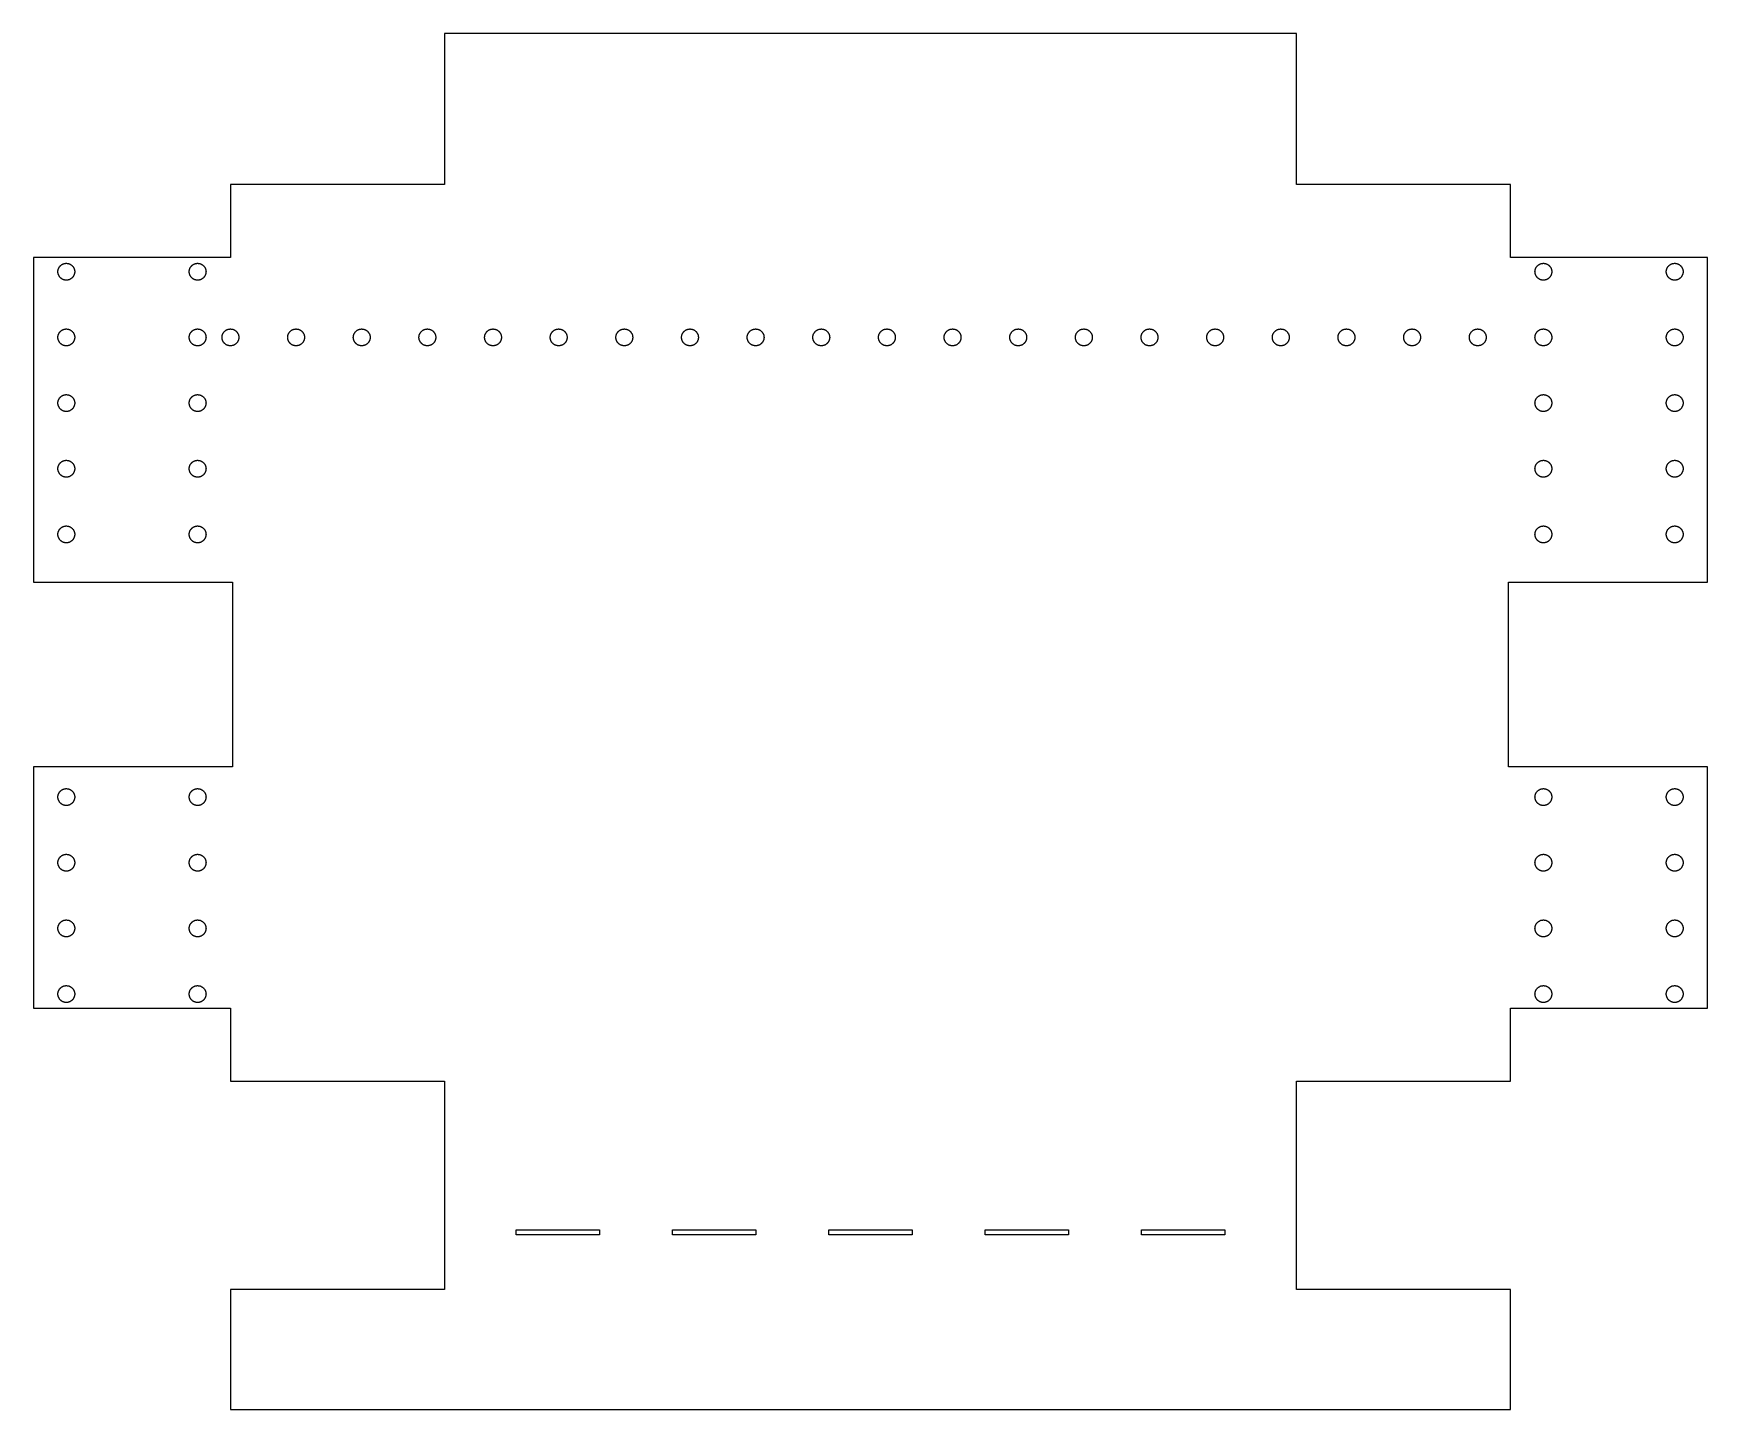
# Model space of a CAD drawing. Header units: metres. Extents: x -8 to 8, y -7.5 to 5.8.
import ezdxf

# ---------------------------------------------------------------- set-up
doc = ezdxf.new("R2010")
doc.units = ezdxf.units.M

msp = doc.modelspace()

# ---------------------------------------------------------------- linework, layer by layer
for p, q in [((4.08661, 5.75), (-4.08661, 5.75)), ((-4.08661, 5.75), (-4.08661, 4.29999)), ((4.08661, 4.29999), (4.08661, 5.75)), ((-4.08661, 4.29999), (-6.14172, 4.29999)), ((-6.14172, 4.29999), (-6.14172, 3.59999)), ((6.14172, 4.29999), (4.08661, 4.29999)), ((6.14172, 3.59999), (6.14172, 4.29999)), ((-6.14172, 3.59999), (-8.03149, 3.59999)), ((-8.03149, 3.59999), (-8.03149, 0.485825)), ((-7.75835, 3.5336), (-7.75542, 3.53528)), ((-7.75542, 3.53528), (-7.75241, 3.53685)), ((-7.75241, 3.53685), (-7.74936, 3.53828)), ((-7.74936, 3.53828), (-7.74625, 3.5396)), ((-7.74625, 3.5396), (-7.74307, 3.54077)), ((-7.74307, 3.54077), (-7.73985, 3.54182)), ((-7.73985, 3.54182), (-7.7366, 3.54274)), ((-7.7366, 3.54274), (-7.73331, 3.5435)), ((-7.73331, 3.5435), (-7.73, 3.54414)), ((-7.73, 3.54414), (-7.72665, 3.54463)), ((-7.72665, 3.54463), (-7.72328, 3.54498)), ((-7.72328, 3.54498), (-7.71991, 3.5452)), ((-7.71991, 3.5452), (-7.71654, 3.54527)), ((-7.71654, 3.54527), (-7.71315, 3.5452)), ((-7.71315, 3.5452), (-7.70978, 3.54498)), ((-7.70978, 3.54498), (-7.70642, 3.54463)), ((-7.70642, 3.54463), (-7.70308, 3.54414)), ((-7.70308, 3.54414), (-7.69975, 3.5435)), ((-7.69975, 3.5435), (-7.69646, 3.54274)), ((-7.69646, 3.54274), (-7.69321, 3.54182)), ((-7.69321, 3.54182), (-7.68999, 3.54077)), ((-7.68999, 3.54077), (-7.68683, 3.5396)), ((-7.68683, 3.5396), (-7.6837, 3.53828)), ((-7.6837, 3.53828), (-7.68065, 3.53685)), ((-7.68065, 3.53685), (-7.67766, 3.53528)), ((-7.67766, 3.53528), (-7.67473, 3.5336)), ((-6.4985, 3.5336), (-6.49557, 3.53528)), ((-6.49557, 3.53528), (-6.49257, 3.53685)), ((-6.49257, 3.53685), (-6.48952, 3.53828)), ((-6.48952, 3.53828), (-6.4864, 3.5396)), ((-6.4864, 3.5396), (-6.48323, 3.54077)), ((-6.48323, 3.54077), (-6.48001, 3.54182)), ((-6.48001, 3.54182), (-6.47676, 3.54274)), ((-6.47676, 3.54274), (-6.47346, 3.5435)), ((-6.47346, 3.5435), (-6.47015, 3.54414)), ((-6.47015, 3.54414), (-6.4668, 3.54463)), ((-6.4668, 3.54463), (-6.46344, 3.54498)), ((-6.46344, 3.54498), (-6.46007, 3.5452)), ((-6.46007, 3.5452), (-6.4567, 3.54527)), ((-6.4567, 3.54527), (-6.45331, 3.5452)), ((-6.45331, 3.5452), (-6.44994, 3.54498)), ((-6.44994, 3.54498), (-6.44658, 3.54463)), ((-6.44658, 3.54463), (-6.44324, 3.54414)), ((-6.44324, 3.54414), (-6.43991, 3.5435)), ((-6.43991, 3.5435), (-6.43661, 3.54274)), ((-6.43661, 3.54274), (-6.43336, 3.54182)), ((-6.43336, 3.54182), (-6.43015, 3.54077)), ((-6.43015, 3.54077), (-6.42697, 3.5396)), ((-6.42697, 3.5396), (-6.42386, 3.53828)), ((-6.42386, 3.53828), (-6.42081, 3.53685)), ((-6.42081, 3.53685), (-6.4178, 3.53528)), ((-6.4178, 3.53528), (-6.41489, 3.5336)), ((8.03149, 3.59999), (6.14172, 3.59999)), ((6.41489, 3.5336), (6.4178, 3.53528)), ((6.4178, 3.53528), (6.42081, 3.53685)), ((6.42081, 3.53685), (6.42386, 3.53828)), ((6.42386, 3.53828), (6.42697, 3.5396)), ((6.42697, 3.5396), (6.43015, 3.54077)), ((6.43015, 3.54077), (6.43336, 3.54182)), ((6.43336, 3.54182), (6.43661, 3.54274)), ((6.43661, 3.54274), (6.43991, 3.5435)), ((6.43991, 3.5435), (6.44324, 3.54414)), ((6.44324, 3.54414), (6.44658, 3.54463)), ((6.44658, 3.54463), (6.44994, 3.54498)), ((6.44994, 3.54498), (6.45331, 3.5452)), ((6.45331, 3.5452), (6.4567, 3.54527)), ((6.4567, 3.54527), (6.46007, 3.5452)), ((6.46007, 3.5452), (6.46344, 3.54498)), ((6.46344, 3.54498), (6.4668, 3.54463)), ((6.4668, 3.54463), (6.47015, 3.54414)), ((6.47015, 3.54414), (6.47346, 3.5435)), ((6.47346, 3.5435), (6.47676, 3.54274)), ((6.47676, 3.54274), (6.48001, 3.54182)), ((6.48001, 3.54182), (6.48323, 3.54077)), ((6.48323, 3.54077), (6.4864, 3.5396)), ((6.4864, 3.5396), (6.48952, 3.53828)), ((6.48952, 3.53828), (6.49257, 3.53685)), ((6.49257, 3.53685), (6.49557, 3.53528)), ((6.49557, 3.53528), (6.4985, 3.5336)), ((7.67473, 3.5336), (7.67766, 3.53528)), ((7.67766, 3.53528), (7.68065, 3.53685)), ((7.68065, 3.53685), (7.6837, 3.53828)), ((7.6837, 3.53828), (7.68683, 3.5396)), ((7.68683, 3.5396), (7.68999, 3.54077)), ((7.68999, 3.54077), (7.69321, 3.54182)), ((7.69321, 3.54182), (7.69646, 3.54274)), ((7.69646, 3.54274), (7.69975, 3.5435)), ((7.69975, 3.5435), (7.70308, 3.54414)), ((7.70308, 3.54414), (7.70642, 3.54463)), ((7.70642, 3.54463), (7.70978, 3.54498)), ((7.70978, 3.54498), (7.71315, 3.5452)), ((7.71315, 3.5452), (7.71654, 3.54527)), ((7.71654, 3.54527), (7.71991, 3.5452)), ((7.71991, 3.5452), (7.72328, 3.54498)), ((7.72328, 3.54498), (7.72665, 3.54463)), ((7.72665, 3.54463), (7.73, 3.54414)), ((7.73, 3.54414), (7.73331, 3.5435)), ((7.73331, 3.5435), (7.7366, 3.54274)), ((7.7366, 3.54274), (7.73985, 3.54182)), ((7.73985, 3.54182), (7.74307, 3.54077)), ((7.74307, 3.54077), (7.74625, 3.5396)), ((7.74625, 3.5396), (7.74936, 3.53828)), ((7.74936, 3.53828), (7.75241, 3.53685)), ((7.75241, 3.53685), (7.75542, 3.53528)), ((7.75542, 3.53528), (7.75835, 3.5336)), ((8.03149, 0.485825), (8.03149, 3.59999)), ((-7.79723, 3.46625), (-7.79709, 3.46962)), ((-7.79723, 3.46288), (-7.79723, 3.46625)), ((-7.79709, 3.45949), (-7.79723, 3.46288)), ((-7.79709, 3.46962), (-7.7968, 3.47299)), ((-7.7968, 3.45612), (-7.79709, 3.45949)), ((-7.7968, 3.47299), (-7.79637, 3.47635)), ((-7.79637, 3.45277), (-7.7968, 3.45612)), ((-7.79637, 3.47635), (-7.79581, 3.47968)), ((-7.79581, 3.44943), (-7.79637, 3.45277)), ((-7.79581, 3.47968), (-7.7951, 3.48299)), ((-7.7951, 3.44614), (-7.79581, 3.44943)), ((-7.7951, 3.48299), (-7.79427, 3.48627)), ((-7.79427, 3.44286), (-7.7951, 3.44614)), ((-7.79427, 3.48627), (-7.79329, 3.4895)), ((-7.79329, 3.43962), (-7.79427, 3.44286)), ((-7.79329, 3.4895), (-7.79218, 3.49269)), ((-7.79218, 3.43643), (-7.79329, 3.43962)), ((-7.79218, 3.49269), (-7.79094, 3.49583)), ((-7.79094, 3.43329), (-7.79218, 3.43643)), ((-7.79094, 3.49583), (-7.78957, 3.49892)), ((-7.78957, 3.43019), (-7.79094, 3.43329)), ((-7.78957, 3.49892), (-7.78806, 3.50195)), ((-7.78806, 3.42717), (-7.78957, 3.43019)), ((-7.78806, 3.50195), (-7.78642, 3.50491)), ((-7.78642, 3.42421), (-7.78806, 3.42717)), ((-7.78642, 3.50491), (-7.78468, 3.50781)), ((-7.78468, 3.42131), (-7.78642, 3.42421)), ((-7.78468, 3.50781), (-7.78281, 3.51062)), ((-7.78281, 3.4185), (-7.78468, 3.42131)), ((-7.78281, 3.51062), (-7.78082, 3.51335)), ((-7.78082, 3.41576), (-7.78281, 3.4185)), ((-7.78082, 3.51335), (-7.77872, 3.51601)), ((-7.77872, 3.41312), (-7.78082, 3.41576)), ((-7.77872, 3.51601), (-7.7765, 3.51857)), ((-7.7765, 3.41055), (-7.77872, 3.41312)), ((-7.7765, 3.51857), (-7.7742, 3.52103)), ((-7.7742, 3.4081), (-7.7765, 3.41055)), ((-7.7742, 3.52103), (-7.77177, 3.52339)), ((-7.77177, 3.40573), (-7.7742, 3.4081)), ((-7.77177, 3.52339), (-7.76927, 3.52565)), ((-7.76927, 3.40346), (-7.77177, 3.40573)), ((-7.76927, 3.52565), (-7.76666, 3.52782)), ((-7.76666, 3.40131), (-7.76927, 3.40346)), ((-7.76666, 3.52782), (-7.76398, 3.52986)), ((-7.76398, 3.39926), (-7.76666, 3.40131)), ((-7.76398, 3.52986), (-7.7612, 3.53178)), ((-7.7612, 3.39734), (-7.76398, 3.39926)), ((-7.7612, 3.53178), (-7.75835, 3.5336)), ((-7.75835, 3.39552), (-7.7612, 3.39734)), ((-7.75542, 3.39383), (-7.75835, 3.39552)), ((-7.75241, 3.39227), (-7.75542, 3.39383)), ((-7.74936, 3.39082), (-7.75241, 3.39227)), ((-7.74625, 3.38951), (-7.74936, 3.39082)), ((-7.74307, 3.38834), (-7.74625, 3.38951)), ((-7.73985, 3.3873), (-7.74307, 3.38834)), ((-7.7366, 3.38638), (-7.73985, 3.3873)), ((-7.73331, 3.38562), (-7.7366, 3.38638)), ((-7.73, 3.38498), (-7.73331, 3.38562)), ((-7.72665, 3.38449), (-7.73, 3.38498)), ((-7.72328, 3.38414), (-7.72665, 3.38449)), ((-7.71991, 3.38393), (-7.72328, 3.38414)), ((-7.71654, 3.38385), (-7.71991, 3.38393)), ((-7.71315, 3.38393), (-7.71654, 3.38385)), ((-7.70978, 3.38414), (-7.71315, 3.38393)), ((-7.70642, 3.38449), (-7.70978, 3.38414)), ((-7.70308, 3.38498), (-7.70642, 3.38449)), ((-7.69975, 3.38562), (-7.70308, 3.38498)), ((-7.69646, 3.38638), (-7.69975, 3.38562)), ((-7.69321, 3.3873), (-7.69646, 3.38638)), ((-7.68999, 3.38834), (-7.69321, 3.3873)), ((-7.68683, 3.38951), (-7.68999, 3.38834)), ((-7.6837, 3.39082), (-7.68683, 3.38951)), ((-7.68065, 3.39227), (-7.6837, 3.39082)), ((-7.67766, 3.39383), (-7.68065, 3.39227)), ((-7.67473, 3.39552), (-7.67766, 3.39383)), ((-7.67473, 3.5336), (-7.67188, 3.53178)), ((-7.67188, 3.39734), (-7.67473, 3.39552)), ((-7.67188, 3.53178), (-7.6691, 3.52986)), ((-7.6691, 3.39926), (-7.67188, 3.39734)), ((-7.6691, 3.52986), (-7.6664, 3.52782)), ((-7.6664, 3.40131), (-7.6691, 3.39926)), ((-7.6664, 3.52782), (-7.6638, 3.52565)), ((-7.6638, 3.40346), (-7.6664, 3.40131)), ((-7.6638, 3.52565), (-7.66129, 3.52339)), ((-7.66129, 3.40573), (-7.6638, 3.40346)), ((-7.66129, 3.52339), (-7.65887, 3.52103)), ((-7.65887, 3.4081), (-7.66129, 3.40573)), ((-7.65887, 3.52103), (-7.65656, 3.51857)), ((-7.65656, 3.41055), (-7.65887, 3.4081)), ((-7.65656, 3.51857), (-7.65434, 3.51601)), ((-7.65434, 3.41312), (-7.65656, 3.41055)), ((-7.65434, 3.51601), (-7.65225, 3.51335)), ((-7.65225, 3.41576), (-7.65434, 3.41312)), ((-7.65225, 3.51335), (-7.65025, 3.51062)), ((-7.65025, 3.4185), (-7.65225, 3.41576)), ((-7.65025, 3.51062), (-7.64839, 3.50781)), ((-7.64839, 3.42131), (-7.65025, 3.4185)), ((-7.64839, 3.50781), (-7.64664, 3.50491)), ((-7.64664, 3.42421), (-7.64839, 3.42131)), ((-7.64664, 3.50491), (-7.645, 3.50195)), ((-7.645, 3.42717), (-7.64664, 3.42421)), ((-7.645, 3.50195), (-7.64351, 3.49892)), ((-7.64351, 3.43019), (-7.645, 3.42717)), ((-7.64351, 3.49892), (-7.64214, 3.49583)), ((-7.64214, 3.43329), (-7.64351, 3.43019)), ((-7.64214, 3.49583), (-7.64088, 3.49269)), ((-7.64088, 3.43643), (-7.64214, 3.43329)), ((-7.64088, 3.49269), (-7.63977, 3.4895)), ((-7.63977, 3.43962), (-7.64088, 3.43643)), ((-7.63977, 3.4895), (-7.63879, 3.48627)), ((-7.63879, 3.44286), (-7.63977, 3.43962)), ((-7.63879, 3.48627), (-7.63795, 3.48299)), ((-7.63795, 3.44614), (-7.63879, 3.44286)), ((-7.63795, 3.48299), (-7.63725, 3.47968)), ((-7.63725, 3.44943), (-7.63795, 3.44614)), ((-7.63725, 3.47968), (-7.63669, 3.47635)), ((-7.63669, 3.45277), (-7.63725, 3.44943)), ((-7.63669, 3.47635), (-7.63626, 3.47299)), ((-7.63626, 3.45612), (-7.63669, 3.45277)), ((-7.63626, 3.47299), (-7.63599, 3.46962)), ((-7.63599, 3.45949), (-7.63626, 3.45612)), ((-7.63599, 3.46962), (-7.63585, 3.46625)), ((-7.63585, 3.46288), (-7.63599, 3.45949)), ((-7.63585, 3.46625), (-7.63585, 3.46288)), ((-6.53738, 3.46625), (-6.53723, 3.46962)), ((-6.53738, 3.46288), (-6.53738, 3.46625)), ((-6.53723, 3.45949), (-6.53738, 3.46288)), ((-6.53723, 3.46962), (-6.53696, 3.47299)), ((-6.53696, 3.45612), (-6.53723, 3.45949)), ((-6.53696, 3.47299), (-6.53653, 3.47635)), ((-6.53653, 3.45277), (-6.53696, 3.45612)), ((-6.53653, 3.47635), (-6.53596, 3.47968)), ((-6.53596, 3.44943), (-6.53653, 3.45277)), ((-6.53596, 3.47968), (-6.53526, 3.48299)), ((-6.53526, 3.44614), (-6.53596, 3.44943)), ((-6.53526, 3.48299), (-6.53442, 3.48627)), ((-6.53442, 3.44286), (-6.53526, 3.44614)), ((-6.53442, 3.48627), (-6.53345, 3.4895)), ((-6.53345, 3.43962), (-6.53442, 3.44286)), ((-6.53345, 3.4895), (-6.53233, 3.49269)), ((-6.53233, 3.43643), (-6.53345, 3.43962)), ((-6.53233, 3.49269), (-6.5311, 3.49583)), ((-6.5311, 3.43329), (-6.53233, 3.43643)), ((-6.5311, 3.49583), (-6.52971, 3.49892)), ((-6.52971, 3.43019), (-6.5311, 3.43329)), ((-6.52971, 3.49892), (-6.52821, 3.50195)), ((-6.52821, 3.42717), (-6.52971, 3.43019)), ((-6.52821, 3.50195), (-6.52658, 3.50491)), ((-6.52658, 3.42421), (-6.52821, 3.42717)), ((-6.52658, 3.50491), (-6.52483, 3.50781)), ((-6.52483, 3.42131), (-6.52658, 3.42421)), ((-6.52483, 3.50781), (-6.52296, 3.51062)), ((-6.52296, 3.4185), (-6.52483, 3.42131)), ((-6.52296, 3.51062), (-6.52098, 3.51335)), ((-6.52098, 3.41576), (-6.52296, 3.4185)), ((-6.52098, 3.51335), (-6.51888, 3.51601)), ((-6.51888, 3.41312), (-6.52098, 3.41576)), ((-6.51888, 3.51601), (-6.51666, 3.51857)), ((-6.51666, 3.41055), (-6.51888, 3.41312)), ((-6.51666, 3.51857), (-6.51436, 3.52103)), ((-6.51436, 3.4081), (-6.51666, 3.41055)), ((-6.51436, 3.52103), (-6.51193, 3.52339)), ((-6.51193, 3.40573), (-6.51436, 3.4081)), ((-6.51193, 3.52339), (-6.50943, 3.52565)), ((-6.50943, 3.40346), (-6.51193, 3.40573)), ((-6.50943, 3.52565), (-6.50682, 3.52782)), ((-6.50682, 3.40131), (-6.50943, 3.40346)), ((-6.50682, 3.52782), (-6.50414, 3.52986)), ((-6.50414, 3.39926), (-6.50682, 3.40131)), ((-6.50414, 3.52986), (-6.50136, 3.53178)), ((-6.50136, 3.39734), (-6.50414, 3.39926)), ((-6.50136, 3.53178), (-6.4985, 3.5336)), ((-6.4985, 3.39552), (-6.50136, 3.39734)), ((-6.49557, 3.39383), (-6.4985, 3.39552)), ((-6.49257, 3.39227), (-6.49557, 3.39383)), ((-6.48952, 3.39082), (-6.49257, 3.39227)), ((-6.4864, 3.38951), (-6.48952, 3.39082)), ((-6.48323, 3.38834), (-6.4864, 3.38951)), ((-6.48001, 3.3873), (-6.48323, 3.38834)), ((-6.47676, 3.38638), (-6.48001, 3.3873)), ((-6.47346, 3.38562), (-6.47676, 3.38638)), ((-6.47015, 3.38498), (-6.47346, 3.38562)), ((-6.4668, 3.38449), (-6.47015, 3.38498)), ((-6.46344, 3.38414), (-6.4668, 3.38449)), ((-6.46007, 3.38393), (-6.46344, 3.38414)), ((-6.4567, 3.38385), (-6.46007, 3.38393)), ((-6.45331, 3.38393), (-6.4567, 3.38385)), ((-6.44994, 3.38414), (-6.45331, 3.38393)), ((-6.44658, 3.38449), (-6.44994, 3.38414)), ((-6.44324, 3.38498), (-6.44658, 3.38449)), ((-6.43991, 3.38562), (-6.44324, 3.38498)), ((-6.43661, 3.38638), (-6.43991, 3.38562)), ((-6.43336, 3.3873), (-6.43661, 3.38638)), ((-6.43015, 3.38834), (-6.43336, 3.3873)), ((-6.42697, 3.38951), (-6.43015, 3.38834)), ((-6.42386, 3.39082), (-6.42697, 3.38951)), ((-6.42081, 3.39227), (-6.42386, 3.39082)), ((-6.4178, 3.39383), (-6.42081, 3.39227)), ((-6.41489, 3.39552), (-6.4178, 3.39383)), ((-6.41489, 3.5336), (-6.41203, 3.53178)), ((-6.41203, 3.39734), (-6.41489, 3.39552)), ((-6.41203, 3.53178), (-6.40926, 3.52986)), ((-6.40926, 3.39926), (-6.41203, 3.39734)), ((-6.40926, 3.52986), (-6.40656, 3.52782)), ((-6.40656, 3.40131), (-6.40926, 3.39926)), ((-6.40656, 3.52782), (-6.40395, 3.52565)), ((-6.40395, 3.40346), (-6.40656, 3.40131)), ((-6.40395, 3.52565), (-6.40144, 3.52339)), ((-6.40144, 3.40573), (-6.40395, 3.40346)), ((-6.40144, 3.52339), (-6.39903, 3.52103)), ((-6.39903, 3.4081), (-6.40144, 3.40573)), ((-6.39903, 3.52103), (-6.39671, 3.51857)), ((-6.39671, 3.41055), (-6.39903, 3.4081)), ((-6.39671, 3.51857), (-6.3945, 3.51601)), ((-6.3945, 3.41312), (-6.39671, 3.41055)), ((-6.3945, 3.51601), (-6.39241, 3.51335)), ((-6.39241, 3.41576), (-6.3945, 3.41312)), ((-6.39241, 3.51335), (-6.39041, 3.51062)), ((-6.39041, 3.4185), (-6.39241, 3.41576)), ((-6.39041, 3.51062), (-6.38855, 3.50781)), ((-6.38855, 3.42131), (-6.39041, 3.4185)), ((-6.38855, 3.50781), (-6.3868, 3.50491)), ((-6.3868, 3.42421), (-6.38855, 3.42131)), ((-6.3868, 3.50491), (-6.38516, 3.50195)), ((-6.38516, 3.42717), (-6.3868, 3.42421)), ((-6.38516, 3.50195), (-6.38367, 3.49892)), ((-6.38367, 3.43019), (-6.38516, 3.42717)), ((-6.38367, 3.49892), (-6.38229, 3.49583)), ((-6.38229, 3.43329), (-6.38367, 3.43019)), ((-6.38229, 3.49583), (-6.38104, 3.49269)), ((-6.38104, 3.43643), (-6.38229, 3.43329)), ((-6.38104, 3.49269), (-6.37993, 3.4895)), ((-6.37993, 3.43962), (-6.38104, 3.43643)), ((-6.37993, 3.4895), (-6.37895, 3.48627)), ((-6.37895, 3.44286), (-6.37993, 3.43962)), ((-6.37895, 3.48627), (-6.37811, 3.48299)), ((-6.37811, 3.44614), (-6.37895, 3.44286)), ((-6.37811, 3.48299), (-6.37741, 3.47968)), ((-6.37741, 3.44943), (-6.37811, 3.44614)), ((-6.37741, 3.47968), (-6.37685, 3.47635)), ((-6.37685, 3.45277), (-6.37741, 3.44943)), ((-6.37685, 3.47635), (-6.37642, 3.47299)), ((-6.37642, 3.45612), (-6.37685, 3.45277)), ((-6.37642, 3.47299), (-6.37614, 3.46962)), ((-6.37614, 3.45949), (-6.37642, 3.45612)), ((-6.37614, 3.46962), (-6.37599, 3.46625)), ((-6.37599, 3.46288), (-6.37614, 3.45949)), ((-6.37599, 3.46625), (-6.37599, 3.46288)), ((6.37599, 3.46625), (6.37614, 3.46962)), ((6.37599, 3.46288), (6.37599, 3.46625)), ((6.37614, 3.45949), (6.37599, 3.46288)), ((6.37614, 3.46962), (6.37642, 3.47299)), ((6.37642, 3.45612), (6.37614, 3.45949)), ((6.37642, 3.47299), (6.37685, 3.47635)), ((6.37685, 3.45277), (6.37642, 3.45612)), ((6.37685, 3.47635), (6.37741, 3.47968)), ((6.37741, 3.44943), (6.37685, 3.45277)), ((6.37741, 3.47968), (6.37811, 3.48299)), ((6.37811, 3.44614), (6.37741, 3.44943)), ((6.37811, 3.48299), (6.37895, 3.48627)), ((6.37895, 3.44286), (6.37811, 3.44614)), ((6.37895, 3.48627), (6.37993, 3.4895)), ((6.37993, 3.43962), (6.37895, 3.44286)), ((6.37993, 3.4895), (6.38104, 3.49269)), ((6.38104, 3.43643), (6.37993, 3.43962)), ((6.38104, 3.49269), (6.38229, 3.49583)), ((6.38229, 3.43329), (6.38104, 3.43643)), ((6.38229, 3.49583), (6.38367, 3.49892)), ((6.38367, 3.43019), (6.38229, 3.43329)), ((6.38367, 3.49892), (6.38516, 3.50195)), ((6.38516, 3.42717), (6.38367, 3.43019)), ((6.38516, 3.50195), (6.3868, 3.50491)), ((6.3868, 3.42421), (6.38516, 3.42717)), ((6.3868, 3.50491), (6.38855, 3.50781)), ((6.38855, 3.42131), (6.3868, 3.42421)), ((6.38855, 3.50781), (6.39041, 3.51062)), ((6.39041, 3.4185), (6.38855, 3.42131)), ((6.39041, 3.51062), (6.39241, 3.51335)), ((6.39241, 3.41576), (6.39041, 3.4185)), ((6.39241, 3.51335), (6.3945, 3.51601)), ((6.3945, 3.41312), (6.39241, 3.41576)), ((6.3945, 3.51601), (6.39671, 3.51857)), ((6.39671, 3.41055), (6.3945, 3.41312)), ((6.39671, 3.51857), (6.39903, 3.52103)), ((6.39903, 3.4081), (6.39671, 3.41055)), ((6.39903, 3.52103), (6.40144, 3.52339)), ((6.40144, 3.40573), (6.39903, 3.4081)), ((6.40144, 3.52339), (6.40395, 3.52565)), ((6.40395, 3.40346), (6.40144, 3.40573)), ((6.40395, 3.52565), (6.40656, 3.52782)), ((6.40656, 3.40131), (6.40395, 3.40346)), ((6.40656, 3.52782), (6.40926, 3.52986)), ((6.40926, 3.39926), (6.40656, 3.40131)), ((6.40926, 3.52986), (6.41203, 3.53178)), ((6.41203, 3.39734), (6.40926, 3.39926)), ((6.41203, 3.53178), (6.41489, 3.5336)), ((6.41489, 3.39552), (6.41203, 3.39734)), ((6.4178, 3.39383), (6.41489, 3.39552)), ((6.42081, 3.39227), (6.4178, 3.39383)), ((6.42386, 3.39082), (6.42081, 3.39227)), ((6.42697, 3.38951), (6.42386, 3.39082)), ((6.43015, 3.38834), (6.42697, 3.38951)), ((6.43336, 3.3873), (6.43015, 3.38834)), ((6.43661, 3.38638), (6.43336, 3.3873)), ((6.43991, 3.38562), (6.43661, 3.38638)), ((6.44324, 3.38498), (6.43991, 3.38562)), ((6.44658, 3.38449), (6.44324, 3.38498)), ((6.44994, 3.38414), (6.44658, 3.38449)), ((6.45331, 3.38393), (6.44994, 3.38414)), ((6.4567, 3.38385), (6.45331, 3.38393)), ((6.46007, 3.38393), (6.4567, 3.38385)), ((6.46344, 3.38414), (6.46007, 3.38393)), ((6.4668, 3.38449), (6.46344, 3.38414)), ((6.47015, 3.38498), (6.4668, 3.38449)), ((6.47346, 3.38562), (6.47015, 3.38498)), ((6.47676, 3.38638), (6.47346, 3.38562)), ((6.48001, 3.3873), (6.47676, 3.38638)), ((6.48323, 3.38834), (6.48001, 3.3873)), ((6.4864, 3.38951), (6.48323, 3.38834)), ((6.48952, 3.39082), (6.4864, 3.38951)), ((6.49257, 3.39227), (6.48952, 3.39082)), ((6.49557, 3.39383), (6.49257, 3.39227)), ((6.4985, 3.39552), (6.49557, 3.39383)), ((6.4985, 3.5336), (6.50136, 3.53178)), ((6.50136, 3.39734), (6.4985, 3.39552)), ((6.50136, 3.53178), (6.50414, 3.52986)), ((6.50414, 3.39926), (6.50136, 3.39734)), ((6.50414, 3.52986), (6.50682, 3.52782)), ((6.50682, 3.40131), (6.50414, 3.39926)), ((6.50682, 3.52782), (6.50943, 3.52565)), ((6.50943, 3.40346), (6.50682, 3.40131)), ((6.50943, 3.52565), (6.51193, 3.52339)), ((6.51193, 3.40573), (6.50943, 3.40346)), ((6.51193, 3.52339), (6.51436, 3.52103)), ((6.51436, 3.4081), (6.51193, 3.40573)), ((6.51436, 3.52103), (6.51666, 3.51857)), ((6.51666, 3.41055), (6.51436, 3.4081)), ((6.51666, 3.51857), (6.51888, 3.51601)), ((6.51888, 3.41312), (6.51666, 3.41055)), ((6.51888, 3.51601), (6.52098, 3.51335)), ((6.52098, 3.41576), (6.51888, 3.41312)), ((6.52098, 3.51335), (6.52296, 3.51062)), ((6.52296, 3.4185), (6.52098, 3.41576)), ((6.52296, 3.51062), (6.52483, 3.50781)), ((6.52483, 3.42131), (6.52296, 3.4185)), ((6.52483, 3.50781), (6.52658, 3.50491)), ((6.52658, 3.42421), (6.52483, 3.42131)), ((6.52658, 3.50491), (6.52821, 3.50195)), ((6.52821, 3.42717), (6.52658, 3.42421)), ((6.52821, 3.50195), (6.52971, 3.49892)), ((6.52971, 3.43019), (6.52821, 3.42717)), ((6.52971, 3.49892), (6.5311, 3.49583)), ((6.5311, 3.43329), (6.52971, 3.43019)), ((6.5311, 3.49583), (6.53233, 3.49269)), ((6.53233, 3.43643), (6.5311, 3.43329)), ((6.53233, 3.49269), (6.53345, 3.4895)), ((6.53345, 3.43962), (6.53233, 3.43643)), ((6.53345, 3.4895), (6.53442, 3.48627)), ((6.53442, 3.44286), (6.53345, 3.43962)), ((6.53442, 3.48627), (6.53526, 3.48299)), ((6.53526, 3.44614), (6.53442, 3.44286)), ((6.53526, 3.48299), (6.53596, 3.47968)), ((6.53596, 3.44943), (6.53526, 3.44614)), ((6.53596, 3.47968), (6.53653, 3.47635)), ((6.53653, 3.45277), (6.53596, 3.44943)), ((6.53653, 3.47635), (6.53696, 3.47299)), ((6.53696, 3.45612), (6.53653, 3.45277)), ((6.53696, 3.47299), (6.53723, 3.46962)), ((6.53723, 3.45949), (6.53696, 3.45612)), ((6.53723, 3.46962), (6.53738, 3.46625)), ((6.53738, 3.46288), (6.53723, 3.45949)), ((6.53738, 3.46625), (6.53738, 3.46288)), ((7.63585, 3.46625), (7.63599, 3.46962)), ((7.63585, 3.46288), (7.63585, 3.46625)), ((7.63599, 3.45949), (7.63585, 3.46288)), ((7.63599, 3.46962), (7.63626, 3.47299)), ((7.63626, 3.45612), (7.63599, 3.45949)), ((7.63626, 3.47299), (7.63669, 3.47635)), ((7.63669, 3.45277), (7.63626, 3.45612)), ((7.63669, 3.47635), (7.63725, 3.47968)), ((7.63725, 3.44943), (7.63669, 3.45277)), ((7.63725, 3.47968), (7.63795, 3.48299)), ((7.63795, 3.44614), (7.63725, 3.44943)), ((7.63795, 3.48299), (7.63879, 3.48627)), ((7.63879, 3.44286), (7.63795, 3.44614)), ((7.63879, 3.48627), (7.63977, 3.4895)), ((7.63977, 3.43962), (7.63879, 3.44286)), ((7.63977, 3.4895), (7.64088, 3.49269)), ((7.64088, 3.43643), (7.63977, 3.43962)), ((7.64088, 3.49269), (7.64214, 3.49583)), ((7.64214, 3.43329), (7.64088, 3.43643)), ((7.64214, 3.49583), (7.64351, 3.49892)), ((7.64351, 3.43019), (7.64214, 3.43329)), ((7.64351, 3.49892), (7.645, 3.50195)), ((7.645, 3.42717), (7.64351, 3.43019)), ((7.645, 3.50195), (7.64664, 3.50491)), ((7.64664, 3.42421), (7.645, 3.42717)), ((7.64664, 3.50491), (7.64839, 3.50781)), ((7.64839, 3.42131), (7.64664, 3.42421)), ((7.64839, 3.50781), (7.65025, 3.51062)), ((7.65025, 3.4185), (7.64839, 3.42131)), ((7.65025, 3.51062), (7.65225, 3.51335)), ((7.65225, 3.41576), (7.65025, 3.4185)), ((7.65225, 3.51335), (7.65434, 3.51601)), ((7.65434, 3.41312), (7.65225, 3.41576)), ((7.65434, 3.51601), (7.65656, 3.51857)), ((7.65656, 3.41055), (7.65434, 3.41312)), ((7.65656, 3.51857), (7.65887, 3.52103)), ((7.65887, 3.4081), (7.65656, 3.41055)), ((7.65887, 3.52103), (7.66129, 3.52339)), ((7.66129, 3.40573), (7.65887, 3.4081)), ((7.66129, 3.52339), (7.6638, 3.52565)), ((7.6638, 3.40346), (7.66129, 3.40573)), ((7.6638, 3.52565), (7.6664, 3.52782)), ((7.6664, 3.40131), (7.6638, 3.40346)), ((7.6664, 3.52782), (7.6691, 3.52986)), ((7.6691, 3.39926), (7.6664, 3.40131)), ((7.6691, 3.52986), (7.67188, 3.53178)), ((7.67188, 3.39734), (7.6691, 3.39926)), ((7.67188, 3.53178), (7.67473, 3.5336)), ((7.67473, 3.39552), (7.67188, 3.39734)), ((7.67766, 3.39383), (7.67473, 3.39552)), ((7.68065, 3.39227), (7.67766, 3.39383)), ((7.6837, 3.39082), (7.68065, 3.39227)), ((7.68683, 3.38951), (7.6837, 3.39082)), ((7.68999, 3.38834), (7.68683, 3.38951)), ((7.69321, 3.3873), (7.68999, 3.38834)), ((7.69646, 3.38638), (7.69321, 3.3873)), ((7.69975, 3.38562), (7.69646, 3.38638)), ((7.70308, 3.38498), (7.69975, 3.38562)), ((7.70642, 3.38449), (7.70308, 3.38498)), ((7.70978, 3.38414), (7.70642, 3.38449)), ((7.71315, 3.38393), (7.70978, 3.38414)), ((7.71654, 3.38385), (7.71315, 3.38393)), ((7.71991, 3.38393), (7.71654, 3.38385)), ((7.72328, 3.38414), (7.71991, 3.38393)), ((7.72665, 3.38449), (7.72328, 3.38414)), ((7.73, 3.38498), (7.72665, 3.38449)), ((7.73331, 3.38562), (7.73, 3.38498)), ((7.7366, 3.38638), (7.73331, 3.38562)), ((7.73985, 3.3873), (7.7366, 3.38638)), ((7.74307, 3.38834), (7.73985, 3.3873)), ((7.74625, 3.38951), (7.74307, 3.38834)), ((7.74936, 3.39082), (7.74625, 3.38951)), ((7.75241, 3.39227), (7.74936, 3.39082)), ((7.75542, 3.39383), (7.75241, 3.39227)), ((7.75835, 3.39552), (7.75542, 3.39383)), ((7.75835, 3.5336), (7.7612, 3.53178)), ((7.7612, 3.39734), (7.75835, 3.39552)), ((7.7612, 3.53178), (7.76398, 3.52986)), ((7.76398, 3.39926), (7.7612, 3.39734)), ((7.76398, 3.52986), (7.76666, 3.52782)), ((7.76666, 3.40131), (7.76398, 3.39926)), ((7.76666, 3.52782), (7.76927, 3.52565)), ((7.76927, 3.40346), (7.76666, 3.40131)), ((7.76927, 3.52565), (7.77177, 3.52339)), ((7.77177, 3.40573), (7.76927, 3.40346)), ((7.77177, 3.52339), (7.7742, 3.52103)), ((7.7742, 3.4081), (7.77177, 3.40573)), ((7.7742, 3.52103), (7.7765, 3.51857)), ((7.7765, 3.41055), (7.7742, 3.4081)), ((7.7765, 3.51857), (7.77872, 3.51601)), ((7.77872, 3.41312), (7.7765, 3.41055)), ((7.77872, 3.51601), (7.78082, 3.51335)), ((7.78082, 3.41576), (7.77872, 3.41312)), ((7.78082, 3.51335), (7.78281, 3.51062)), ((7.78281, 3.4185), (7.78082, 3.41576)), ((7.78281, 3.51062), (7.78468, 3.50781)), ((7.78468, 3.42131), (7.78281, 3.4185)), ((7.78468, 3.50781), (7.78642, 3.50491)), ((7.78642, 3.42421), (7.78468, 3.42131)), ((7.78642, 3.50491), (7.78806, 3.50195)), ((7.78806, 3.42717), (7.78642, 3.42421)), ((7.78806, 3.50195), (7.78957, 3.49892)), ((7.78957, 3.43019), (7.78806, 3.42717)), ((7.78957, 3.49892), (7.79094, 3.49583)), ((7.79094, 3.43329), (7.78957, 3.43019)), ((7.79094, 3.49583), (7.79218, 3.49269)), ((7.79218, 3.43643), (7.79094, 3.43329)), ((7.79218, 3.49269), (7.79329, 3.4895)), ((7.79329, 3.43962), (7.79218, 3.43643)), ((7.79329, 3.4895), (7.79427, 3.48627)), ((7.79427, 3.44286), (7.79329, 3.43962)), ((7.79427, 3.48627), (7.7951, 3.48299)), ((7.7951, 3.44614), (7.79427, 3.44286)), ((7.7951, 3.48299), (7.79581, 3.47968)), ((7.79581, 3.44943), (7.7951, 3.44614)), ((7.79581, 3.47968), (7.79637, 3.47635)), ((7.79637, 3.45277), (7.79581, 3.44943)), ((7.79637, 3.47635), (7.7968, 3.47299)), ((7.7968, 3.45612), (7.79637, 3.45277)), ((7.7968, 3.47299), (7.79709, 3.46962)), ((7.79709, 3.45949), (7.7968, 3.45612)), ((7.79709, 3.46962), (7.79723, 3.46625)), ((7.79723, 3.46288), (7.79709, 3.45949)), ((7.79723, 3.46625), (7.79723, 3.46288)), ((-7.7742, 2.89111), (-7.77177, 2.89348)), ((-7.77177, 2.89348), (-7.76927, 2.89574)), ((-7.76927, 2.89574), (-7.76666, 2.89789)), ((-7.76666, 2.89789), (-7.76398, 2.89993)), ((-7.76398, 2.89993), (-7.7612, 2.90186)), ((-7.7612, 2.90186), (-7.75835, 2.90367)), ((-7.75835, 2.90367), (-7.75542, 2.90536)), ((-7.75542, 2.90536), (-7.75241, 2.90694)), ((-7.75241, 2.90694), (-7.74936, 2.90837)), ((-7.74936, 2.90837), (-7.74625, 2.90968)), ((-7.74625, 2.90968), (-7.74307, 2.91086)), ((-7.74307, 2.91086), (-7.73985, 2.9119)), ((-7.73985, 2.9119), (-7.7366, 2.91281)), ((-7.7366, 2.91281), (-7.73331, 2.91359)), ((-7.73331, 2.91359), (-7.73, 2.91422)), ((-7.73, 2.91422), (-7.72665, 2.9147)), ((-7.72665, 2.9147), (-7.72328, 2.91507)), ((-7.72328, 2.91507), (-7.71991, 2.91528)), ((-7.71991, 2.91528), (-7.71654, 2.91534)), ((-7.71654, 2.91534), (-7.71315, 2.91528)), ((-7.71315, 2.91528), (-7.70978, 2.91507)), ((-7.70978, 2.91507), (-7.70642, 2.9147)), ((-7.70642, 2.9147), (-7.70308, 2.91422)), ((-7.70308, 2.91422), (-7.69975, 2.91359)), ((-7.69975, 2.91359), (-7.69646, 2.91281)), ((-7.69646, 2.91281), (-7.69321, 2.9119)), ((-7.69321, 2.9119), (-7.68999, 2.91086)), ((-7.68999, 2.91086), (-7.68683, 2.90968)), ((-7.68683, 2.90968), (-7.6837, 2.90837)), ((-7.6837, 2.90837), (-7.68065, 2.90694)), ((-7.68065, 2.90694), (-7.67766, 2.90536)), ((-7.67766, 2.90536), (-7.67473, 2.90367)), ((-7.67473, 2.90367), (-7.67188, 2.90186)), ((-7.67188, 2.90186), (-7.6691, 2.89993)), ((-7.6691, 2.89993), (-7.6664, 2.89789)), ((-7.6664, 2.89789), (-7.6638, 2.89574)), ((-7.6638, 2.89574), (-7.66129, 2.89348)), ((-7.66129, 2.89348), (-7.65887, 2.89111)), ((-6.51436, 2.89111), (-6.51193, 2.89348)), ((-6.51193, 2.89348), (-6.50943, 2.89574)), ((-6.50943, 2.89574), (-6.50682, 2.89789)), ((-6.50682, 2.89789), (-6.50414, 2.89993)), ((-6.50414, 2.89993), (-6.50136, 2.90186)), ((-6.50136, 2.90186), (-6.4985, 2.90367)), ((-6.4985, 2.90367), (-6.49557, 2.90536)), ((-6.49557, 2.90536), (-6.49257, 2.90694)), ((-6.49257, 2.90694), (-6.48952, 2.90837)), ((-6.48952, 2.90837), (-6.4864, 2.90968)), ((-6.4864, 2.90968), (-6.48323, 2.91086)), ((-6.48323, 2.91086), (-6.48001, 2.9119)), ((-6.48001, 2.9119), (-6.47676, 2.91281)), ((-6.47676, 2.91281), (-6.47346, 2.91359)), ((-6.47346, 2.91359), (-6.47015, 2.91422)), ((-6.47015, 2.91422), (-6.4668, 2.9147)), ((-6.4668, 2.9147), (-6.46344, 2.91507)), ((-6.46344, 2.91507), (-6.46007, 2.91528)), ((-6.46007, 2.91528), (-6.4567, 2.91534)), ((-6.4567, 2.91534), (-6.45331, 2.91528)), ((-6.45331, 2.91528), (-6.44994, 2.91507)), ((-6.44994, 2.91507), (-6.44658, 2.9147)), ((-6.44658, 2.9147), (-6.44324, 2.91422)), ((-6.44324, 2.91422), (-6.43991, 2.91359)), ((-6.43991, 2.91359), (-6.43661, 2.91281)), ((-6.43661, 2.91281), (-6.43336, 2.9119)), ((-6.43336, 2.9119), (-6.43015, 2.91086)), ((-6.43015, 2.91086), (-6.42697, 2.90968)), ((-6.42697, 2.90968), (-6.42386, 2.90837)), ((-6.42386, 2.90837), (-6.42081, 2.90694)), ((-6.42081, 2.90694), (-6.4178, 2.90536)), ((-6.4178, 2.90536), (-6.41489, 2.90367)), ((-6.41489, 2.90367), (-6.41203, 2.90186)), ((-6.41203, 2.90186), (-6.40926, 2.89993)), ((-6.40926, 2.89993), (-6.40656, 2.89789)), ((-6.40656, 2.89789), (-6.40395, 2.89574)), ((-6.40395, 2.89574), (-6.40144, 2.89348)), ((-6.40144, 2.89348), (-6.39903, 2.89111)), ((-6.20056, 2.88989), (-6.1982, 2.8923)), ((-6.1982, 2.8923), (-6.19572, 2.89462)), ((-6.19572, 2.89462), (-6.19318, 2.89682)), ((-6.19318, 2.89682), (-6.19052, 2.89893)), ((-6.19052, 2.89893), (-6.18779, 2.90091)), ((-6.18779, 2.90091), (-6.18497, 2.90279)), ((-6.18497, 2.90279), (-6.18208, 2.90454)), ((-6.18208, 2.90454), (-6.17912, 2.90616)), ((-6.17912, 2.90616), (-6.17609, 2.90767)), ((-6.17609, 2.90767), (-6.173, 2.90904)), ((-6.173, 2.90904), (-6.16986, 2.91028)), ((-6.16986, 2.91028), (-6.16667, 2.91139)), ((-6.16667, 2.91139), (-6.16342, 2.91237)), ((-6.16342, 2.91237), (-6.16016, 2.91321)), ((-6.16016, 2.91321), (-6.15685, 2.91391)), ((-6.15685, 2.91391), (-6.15352, 2.91447)), ((-6.15352, 2.91447), (-6.15016, 2.9149)), ((-6.15016, 2.9149), (-6.14679, 2.91519)), ((-6.14679, 2.91519), (-6.14342, 2.91533)), ((-6.14342, 2.91533), (-6.14003, 2.91533)), ((-6.14003, 2.91533), (-6.13666, 2.91519)), ((-6.13666, 2.91519), (-6.13329, 2.9149)), ((-6.13329, 2.9149), (-6.12993, 2.91447)), ((-6.12993, 2.91447), (-6.1266, 2.91391)), ((-6.1266, 2.91391), (-6.12329, 2.91321)), ((-6.12329, 2.91321), (-6.12003, 2.91237)), ((-6.12003, 2.91237), (-6.11679, 2.91139)), ((-6.11679, 2.91139), (-6.11359, 2.91028)), ((-6.11359, 2.91028), (-6.11044, 2.90904)), ((-6.11044, 2.90904), (-6.10736, 2.90767)), ((-6.10736, 2.90767), (-6.10434, 2.90616)), ((-6.10434, 2.90616), (-6.10136, 2.90454)), ((-6.10136, 2.90454), (-6.09848, 2.90279)), ((-6.09848, 2.90279), (-6.09566, 2.90091)), ((-6.09566, 2.90091), (-6.09293, 2.89893)), ((-6.09293, 2.89893), (-6.09029, 2.89682)), ((-6.09029, 2.89682), (-6.08772, 2.89462)), ((-6.08772, 2.89462), (-6.08525, 2.8923)), ((-6.08525, 2.8923), (-6.08289, 2.88989)), ((-5.57063, 2.88989), (-5.56827, 2.8923)), ((-5.56827, 2.8923), (-5.56581, 2.89462)), ((-5.56581, 2.89462), (-5.56325, 2.89682)), ((-5.56325, 2.89682), (-5.56061, 2.89893)), ((-5.56061, 2.89893), (-5.55786, 2.90091)), ((-5.55786, 2.90091), (-5.55505, 2.90279)), ((-5.55505, 2.90279), (-5.55215, 2.90454)), ((-5.55215, 2.90454), (-5.54919, 2.90616)), ((-5.54919, 2.90616), (-5.54617, 2.90767)), ((-5.54617, 2.90767), (-5.54308, 2.90904)), ((-5.54308, 2.90904), (-5.53993, 2.91028)), ((-5.53993, 2.91028), (-5.53674, 2.91139)), ((-5.53674, 2.91139), (-5.53351, 2.91237)), ((-5.53351, 2.91237), (-5.53023, 2.91321)), ((-5.53023, 2.91321), (-5.52693, 2.91391)), ((-5.52693, 2.91391), (-5.52359, 2.91447)), ((-5.52359, 2.91447), (-5.52023, 2.9149)), ((-5.52023, 2.9149), (-5.51688, 2.91519)), ((-5.51688, 2.91519), (-5.51349, 2.91533)), ((-5.51349, 2.91533), (-5.51012, 2.91533)), ((-5.51012, 2.91533), (-5.50673, 2.91519)), ((-5.50673, 2.91519), (-5.50337, 2.9149)), ((-5.50337, 2.9149), (-5.50002, 2.91447)), ((-5.50002, 2.91447), (-5.49667, 2.91391)), ((-5.49667, 2.91391), (-5.49338, 2.91321)), ((-5.49338, 2.91321), (-5.4901, 2.91237)), ((-5.4901, 2.91237), (-5.48686, 2.91139)), ((-5.48686, 2.91139), (-5.48367, 2.91028)), ((-5.48367, 2.91028), (-5.48053, 2.90904)), ((-5.48053, 2.90904), (-5.47745, 2.90767)), ((-5.47745, 2.90767), (-5.47441, 2.90616)), ((-5.47441, 2.90616), (-5.47145, 2.90454)), ((-5.47145, 2.90454), (-5.46855, 2.90279)), ((-5.46855, 2.90279), (-5.46574, 2.90091)), ((-5.46574, 2.90091), (-5.46301, 2.89893)), ((-5.46301, 2.89893), (-5.46036, 2.89682)), ((-5.46036, 2.89682), (-5.45779, 2.89462)), ((-5.45779, 2.89462), (-5.45534, 2.8923)), ((-5.45534, 2.8923), (-5.45297, 2.88989)), ((-4.94072, 2.88989), (-4.93835, 2.8923)), ((-4.93835, 2.8923), (-4.93588, 2.89462)), ((-4.93588, 2.89462), (-4.93333, 2.89682)), ((-4.93333, 2.89682), (-4.93068, 2.89893)), ((-4.93068, 2.89893), (-4.92795, 2.90091)), ((-4.92795, 2.90091), (-4.92513, 2.90279)), ((-4.92513, 2.90279), (-4.92224, 2.90454)), ((-4.92224, 2.90454), (-4.91928, 2.90616)), ((-4.91928, 2.90616), (-4.91624, 2.90767)), ((-4.91624, 2.90767), (-4.91316, 2.90904)), ((-4.91316, 2.90904), (-4.91002, 2.91028)), ((-4.91002, 2.91028), (-4.90683, 2.91139)), ((-4.90683, 2.91139), (-4.90358, 2.91237)), ((-4.90358, 2.91237), (-4.90031, 2.91321)), ((-4.90031, 2.91321), (-4.897, 2.91391)), ((-4.897, 2.91391), (-4.89368, 2.91447)), ((-4.89368, 2.91447), (-4.89032, 2.9149)), ((-4.89032, 2.9149), (-4.88695, 2.91519)), ((-4.88695, 2.91519), (-4.88358, 2.91533)), ((-4.88358, 2.91533), (-4.88019, 2.91533)), ((-4.88019, 2.91533), (-4.87682, 2.91519)), ((-4.87682, 2.91519), (-4.87344, 2.9149)), ((-4.87344, 2.9149), (-4.87009, 2.91447)), ((-4.87009, 2.91447), (-4.86676, 2.91391)), ((-4.86676, 2.91391), (-4.86345, 2.91321)), ((-4.86345, 2.91321), (-4.86018, 2.91237)), ((-4.86018, 2.91237), (-4.85695, 2.91139)), ((-4.85695, 2.91139), (-4.85374, 2.91028)), ((-4.85374, 2.91028), (-4.8506, 2.90904)), ((-4.8506, 2.90904), (-4.84752, 2.90767)), ((-4.84752, 2.90767), (-4.8445, 2.90616)), ((-4.8445, 2.90616), (-4.84152, 2.90454)), ((-4.84152, 2.90454), (-4.83864, 2.90279)), ((-4.83864, 2.90279), (-4.83582, 2.90091)), ((-4.83582, 2.90091), (-4.83308, 2.89893)), ((-4.83308, 2.89893), (-4.83044, 2.89682)), ((-4.83044, 2.89682), (-4.82788, 2.89462)), ((-4.82788, 2.89462), (-4.82541, 2.8923)), ((-4.82541, 2.8923), (-4.82304, 2.88989)), ((-4.31079, 2.88989), (-4.30843, 2.8923)), ((-4.30843, 2.8923), (-4.30597, 2.89462)), ((-4.30597, 2.89462), (-4.30341, 2.89682)), ((-4.30341, 2.89682), (-4.30075, 2.89893)), ((-4.30075, 2.89893), (-4.29802, 2.90091)), ((-4.29802, 2.90091), (-4.29521, 2.90279)), ((-4.29521, 2.90279), (-4.29231, 2.90454)), ((-4.29231, 2.90454), (-4.28935, 2.90616)), ((-4.28935, 2.90616), (-4.28633, 2.90767)), ((-4.28633, 2.90767), (-4.28323, 2.90904)), ((-4.28323, 2.90904), (-4.28009, 2.91028)), ((-4.28009, 2.91028), (-4.2769, 2.91139)), ((-4.2769, 2.91139), (-4.27367, 2.91237)), ((-4.27367, 2.91237), (-4.27039, 2.91321)), ((-4.27039, 2.91321), (-4.26709, 2.91391)), ((-4.26709, 2.91391), (-4.26375, 2.91447)), ((-4.26375, 2.91447), (-4.26039, 2.9149)), ((-4.26039, 2.9149), (-4.25703, 2.91519)), ((-4.25703, 2.91519), (-4.25365, 2.91533)), ((-4.25365, 2.91533), (-4.25027, 2.91533)), ((-4.25027, 2.91533), (-4.24689, 2.91519)), ((-4.24689, 2.91519), (-4.24353, 2.9149)), ((-4.24353, 2.9149), (-4.24017, 2.91447)), ((-4.24017, 2.91447), (-4.23683, 2.91391)), ((-4.23683, 2.91391), (-4.23354, 2.91321)), ((-4.23354, 2.91321), (-4.23026, 2.91237)), ((-4.23026, 2.91237), (-4.22702, 2.91139)), ((-4.22702, 2.91139), (-4.22383, 2.91028)), ((-4.22383, 2.91028), (-4.22069, 2.90904)), ((-4.22069, 2.90904), (-4.21759, 2.90767)), ((-4.21759, 2.90767), (-4.21457, 2.90616)), ((-4.21457, 2.90616), (-4.21161, 2.90454)), ((-4.21161, 2.90454), (-4.20871, 2.90279)), ((-4.20871, 2.90279), (-4.2059, 2.90091)), ((-4.2059, 2.90091), (-4.20317, 2.89893)), ((-4.20317, 2.89893), (-4.20052, 2.89682)), ((-4.20052, 2.89682), (-4.19795, 2.89462)), ((-4.19795, 2.89462), (-4.1955, 2.8923)), ((-4.1955, 2.8923), (-4.19313, 2.88989)), ((-3.68088, 2.88989), (-3.67851, 2.8923)), ((-3.67851, 2.8923), (-3.67604, 2.89462)), ((-3.67604, 2.89462), (-3.67349, 2.89682)), ((-3.67349, 2.89682), (-3.67084, 2.89893)), ((-3.67084, 2.89893), (-3.66811, 2.90091)), ((-3.66811, 2.90091), (-3.66528, 2.90279)), ((-3.66528, 2.90279), (-3.6624, 2.90454)), ((-3.6624, 2.90454), (-3.65944, 2.90616)), ((-3.65944, 2.90616), (-3.6564, 2.90767)), ((-3.6564, 2.90767), (-3.65332, 2.90904)), ((-3.65332, 2.90904), (-3.65018, 2.91028)), ((-3.65018, 2.91028), (-3.64699, 2.91139)), ((-3.64699, 2.91139), (-3.64374, 2.91237)), ((-3.64374, 2.91237), (-3.64047, 2.91321)), ((-3.64047, 2.91321), (-3.63716, 2.91391)), ((-3.63716, 2.91391), (-3.63383, 2.91447)), ((-3.63383, 2.91447), (-3.63048, 2.9149)), ((-3.63048, 2.9149), (-3.62711, 2.91519)), ((-3.62711, 2.91519), (-3.62373, 2.91533)), ((-3.62373, 2.91533), (-3.62035, 2.91533)), ((-3.62035, 2.91533), (-3.61697, 2.91519)), ((-3.61697, 2.91519), (-3.6136, 2.9149)), ((-3.6136, 2.9149), (-3.61024, 2.91447)), ((-3.61024, 2.91447), (-3.60692, 2.91391)), ((-3.60692, 2.91391), (-3.60361, 2.91321)), ((-3.60361, 2.91321), (-3.60034, 2.91237)), ((-3.60034, 2.91237), (-3.59711, 2.91139)), ((-3.59711, 2.91139), (-3.5939, 2.91028)), ((-3.5939, 2.91028), (-3.59076, 2.90904)), ((-3.59076, 2.90904), (-3.58768, 2.90767)), ((-3.58768, 2.90767), (-3.58466, 2.90616)), ((-3.58466, 2.90616), (-3.58168, 2.90454)), ((-3.58168, 2.90454), (-3.5788, 2.90279)), ((-3.5788, 2.90279), (-3.57597, 2.90091)), ((-3.57597, 2.90091), (-3.57324, 2.89893)), ((-3.57324, 2.89893), (-3.57059, 2.89682)), ((-3.57059, 2.89682), (-3.56804, 2.89462)), ((-3.56804, 2.89462), (-3.56557, 2.8923)), ((-3.56557, 2.8923), (-3.5632, 2.88989)), ((-3.05095, 2.88989), (-3.04858, 2.8923)), ((-3.04858, 2.8923), (-3.04613, 2.89462)), ((-3.04613, 2.89462), (-3.04356, 2.89682)), ((-3.04356, 2.89682), (-3.04091, 2.89893)), ((-3.04091, 2.89893), (-3.03818, 2.90091)), ((-3.03818, 2.90091), (-3.03537, 2.90279)), ((-3.03537, 2.90279), (-3.03247, 2.90454)), ((-3.03247, 2.90454), (-3.02951, 2.90616)), ((-3.02951, 2.90616), (-3.02649, 2.90767)), ((-3.02649, 2.90767), (-3.02339, 2.90904)), ((-3.02339, 2.90904), (-3.02025, 2.91028)), ((-3.02025, 2.91028), (-3.01706, 2.91139)), ((-3.01706, 2.91139), (-3.01382, 2.91237)), ((-3.01382, 2.91237), (-3.01054, 2.91321)), ((-3.01054, 2.91321), (-3.00725, 2.91391)), ((-3.00725, 2.91391), (-3.00391, 2.91447)), ((-3.00391, 2.91447), (-3.00055, 2.9149)), ((-3.00055, 2.9149), (-2.99719, 2.91519)), ((-2.99719, 2.91519), (-2.9938, 2.91533)), ((-2.9938, 2.91533), (-2.99043, 2.91533)), ((-2.99043, 2.91533), (-2.98705, 2.91519)), ((-2.98705, 2.91519), (-2.98369, 2.9149)), ((-2.98369, 2.9149), (-2.98033, 2.91447)), ((-2.98033, 2.91447), (-2.97699, 2.91391)), ((-2.97699, 2.91391), (-2.97369, 2.91321)), ((-2.97369, 2.91321), (-2.97041, 2.91237)), ((-2.97041, 2.91237), (-2.96718, 2.91139)), ((-2.96718, 2.91139), (-2.96399, 2.91028)), ((-2.96399, 2.91028), (-2.96085, 2.90904)), ((-2.96085, 2.90904), (-2.95775, 2.90767)), ((-2.95775, 2.90767), (-2.95473, 2.90616)), ((-2.95473, 2.90616), (-2.95177, 2.90454)), ((-2.95177, 2.90454), (-2.94887, 2.90279)), ((-2.94887, 2.90279), (-2.94606, 2.90091)), ((-2.94606, 2.90091), (-2.94333, 2.89893)), ((-2.94333, 2.89893), (-2.94067, 2.89682)), ((-2.94067, 2.89682), (-2.93811, 2.89462)), ((-2.93811, 2.89462), (-2.93565, 2.8923)), ((-2.93565, 2.8923), (-2.93329, 2.88989)), ((-2.42104, 2.88989), (-2.41867, 2.8923)), ((-2.41867, 2.8923), (-2.4162, 2.89462)), ((-2.4162, 2.89462), (-2.41365, 2.89682)), ((-2.41365, 2.89682), (-2.411, 2.89893)), ((-2.411, 2.89893), (-2.40826, 2.90091)), ((-2.40826, 2.90091), (-2.40544, 2.90279)), ((-2.40544, 2.90279), (-2.40256, 2.90454)), ((-2.40256, 2.90454), (-2.3996, 2.90616)), ((-2.3996, 2.90616), (-2.39656, 2.90767)), ((-2.39656, 2.90767), (-2.39348, 2.90904)), ((-2.39348, 2.90904), (-2.39034, 2.91028)), ((-2.39034, 2.91028), (-2.38715, 2.91139)), ((-2.38715, 2.91139), (-2.3839, 2.91237)), ((-2.3839, 2.91237), (-2.38063, 2.91321)), ((-2.38063, 2.91321), (-2.37732, 2.91391)), ((-2.37732, 2.91391), (-2.37399, 2.91447)), ((-2.37399, 2.91447), (-2.37064, 2.9149)), ((-2.37064, 2.9149), (-2.36726, 2.91519)), ((-2.36726, 2.91519), (-2.36389, 2.91533)), ((-2.36389, 2.91533), (-2.3605, 2.91533)), ((-2.3605, 2.91533), (-2.35713, 2.91519)), ((-2.35713, 2.91519), (-2.35376, 2.9149)), ((-2.35376, 2.9149), (-2.3504, 2.91447)), ((-2.3504, 2.91447), (-2.34708, 2.91391)), ((-2.34708, 2.91391), (-2.34377, 2.91321)), ((-2.34377, 2.91321), (-2.3405, 2.91237)), ((-2.3405, 2.91237), (-2.33727, 2.91139)), ((-2.33727, 2.91139), (-2.33406, 2.91028)), ((-2.33406, 2.91028), (-2.33092, 2.90904)), ((-2.33092, 2.90904), (-2.32784, 2.90767)), ((-2.32784, 2.90767), (-2.3248, 2.90616)), ((-2.3248, 2.90616), (-2.32184, 2.90454)), ((-2.32184, 2.90454), (-2.31895, 2.90279)), ((-2.31895, 2.90279), (-2.31613, 2.90091)), ((-2.31613, 2.90091), (-2.3134, 2.89893)), ((-2.3134, 2.89893), (-2.31075, 2.89682)), ((-2.31075, 2.89682), (-2.3082, 2.89462)), ((-2.3082, 2.89462), (-2.30573, 2.8923)), ((-2.30573, 2.8923), (-2.30336, 2.88989)), ((-1.79111, 2.88989), (-1.78874, 2.8923)), ((-1.78874, 2.8923), (-1.78629, 2.89462)), ((-1.78629, 2.89462), (-1.78372, 2.89682)), ((-1.78372, 2.89682), (-1.78107, 2.89893)), ((-1.78107, 2.89893), (-1.77834, 2.90091)), ((-1.77834, 2.90091), (-1.77553, 2.90279)), ((-1.77553, 2.90279), (-1.77263, 2.90454)), ((-1.77263, 2.90454), (-1.76967, 2.90616)), ((-1.76967, 2.90616), (-1.76665, 2.90767)), ((-1.76665, 2.90767), (-1.76355, 2.90904)), ((-1.76355, 2.90904), (-1.76041, 2.91028)), ((-1.76041, 2.91028), (-1.75722, 2.91139)), ((-1.75722, 2.91139), (-1.75398, 2.91237)), ((-1.75398, 2.91237), (-1.7507, 2.91321)), ((-1.7507, 2.91321), (-1.74741, 2.91391)), ((-1.74741, 2.91391), (-1.74406, 2.91447)), ((-1.74406, 2.91447), (-1.74071, 2.9149)), ((-1.74071, 2.9149), (-1.73735, 2.91519)), ((-1.73735, 2.91519), (-1.73396, 2.91533)), ((-1.73396, 2.91533), (-1.73059, 2.91533)), ((-1.73059, 2.91533), (-1.7272, 2.91519)), ((-1.7272, 2.91519), (-1.72385, 2.9149)), ((-1.72385, 2.9149), (-1.72049, 2.91447)), ((-1.72049, 2.91447), (-1.71715, 2.91391)), ((-1.71715, 2.91391), (-1.71385, 2.91321)), ((-1.71385, 2.91321), (-1.71057, 2.91237)), ((-1.71057, 2.91237), (-1.70734, 2.91139)), ((-1.70734, 2.91139), (-1.70415, 2.91028)), ((-1.70415, 2.91028), (-1.701, 2.90904)), ((-1.701, 2.90904), (-1.69791, 2.90767)), ((-1.69791, 2.90767), (-1.69489, 2.90616)), ((-1.69489, 2.90616), (-1.69193, 2.90454)), ((-1.69193, 2.90454), (-1.68903, 2.90279)), ((-1.68903, 2.90279), (-1.68622, 2.90091)), ((-1.68622, 2.90091), (-1.68349, 2.89893)), ((-1.68349, 2.89893), (-1.68083, 2.89682)), ((-1.68083, 2.89682), (-1.67827, 2.89462)), ((-1.67827, 2.89462), (-1.67581, 2.8923)), ((-1.67581, 2.8923), (-1.67345, 2.88989)), ((-1.16119, 2.88989), (-1.15883, 2.8923)), ((-1.15883, 2.8923), (-1.15636, 2.89462)), ((-1.15636, 2.89462), (-1.15381, 2.89682)), ((-1.15381, 2.89682), (-1.15115, 2.89893)), ((-1.15115, 2.89893), (-1.14842, 2.90091)), ((-1.14842, 2.90091), (-1.1456, 2.90279)), ((-1.1456, 2.90279), (-1.14272, 2.90454)), ((-1.14272, 2.90454), (-1.13974, 2.90616)), ((-1.13974, 2.90616), (-1.13672, 2.90767)), ((-1.13672, 2.90767), (-1.13364, 2.90904)), ((-1.13364, 2.90904), (-1.13049, 2.91028)), ((-1.13049, 2.91028), (-1.12729, 2.91139)), ((-1.12729, 2.91139), (-1.12405, 2.91237)), ((-1.12405, 2.91237), (-1.12079, 2.91321)), ((-1.12079, 2.91321), (-1.11748, 2.91391)), ((-1.11748, 2.91391), (-1.11415, 2.91447)), ((-1.11415, 2.91447), (-1.11079, 2.9149)), ((-1.11079, 2.9149), (-1.10742, 2.91519)), ((-1.10742, 2.91519), (-1.10405, 2.91533)), ((-1.10405, 2.91533), (-1.10066, 2.91533)), ((-1.10066, 2.91533), (-1.09729, 2.91519)), ((-1.09729, 2.91519), (-1.09392, 2.9149)), ((-1.09392, 2.9149), (-1.09056, 2.91447)), ((-1.09056, 2.91447), (-1.08723, 2.91391)), ((-1.08723, 2.91391), (-1.08392, 2.91321)), ((-1.08392, 2.91321), (-1.08066, 2.91237)), ((-1.08066, 2.91237), (-1.07741, 2.91139)), ((-1.07741, 2.91139), (-1.07422, 2.91028)), ((-1.07422, 2.91028), (-1.07108, 2.90904)), ((-1.07108, 2.90904), (-1.06799, 2.90767)), ((-1.06799, 2.90767), (-1.06496, 2.90616)), ((-1.06496, 2.90616), (-1.062, 2.90454)), ((-1.062, 2.90454), (-1.05911, 2.90279)), ((-1.05911, 2.90279), (-1.05629, 2.90091)), ((-1.05629, 2.90091), (-1.05356, 2.89893)), ((-1.05356, 2.89893), (-1.0509, 2.89682)), ((-1.0509, 2.89682), (-1.04836, 2.89462)), ((-1.04836, 2.89462), (-1.04588, 2.8923)), ((-1.04588, 2.8923), (-1.04352, 2.88989)), ((-0.531265, 2.88989), (-0.5289, 2.8923)), ((-0.5289, 2.8923), (-0.526443, 2.89462)), ((-0.526443, 2.89462), (-0.52388, 2.89682)), ((-0.52388, 2.89682), (-0.521225, 2.89893)), ((-0.521225, 2.89893), (-0.518494, 2.90091)), ((-0.518494, 2.90091), (-0.515686, 2.90279)), ((-0.515686, 2.90279), (-0.512787, 2.90454)), ((-0.512787, 2.90454), (-0.509827, 2.90616)), ((-0.509827, 2.90616), (-0.506805, 2.90767)), ((-0.506805, 2.90767), (-0.503708, 2.90904)), ((-0.503708, 2.90904), (-0.500565, 2.91028)), ((-0.500565, 2.91028), (-0.497375, 2.91139)), ((-0.497375, 2.91139), (-0.494141, 2.91237)), ((-0.494141, 2.91237), (-0.49086, 2.91321)), ((-0.49086, 2.91321), (-0.487564, 2.91391)), ((-0.487564, 2.91391), (-0.484222, 2.91447)), ((-0.484222, 2.91447), (-0.480865, 2.9149)), ((-0.480865, 2.9149), (-0.477509, 2.91519)), ((-0.477509, 2.91519), (-0.474121, 2.91533)), ((-0.474121, 2.91533), (-0.470749, 2.91533)), ((-0.470749, 2.91533), (-0.467361, 2.91519)), ((-0.467361, 2.91519), (-0.464005, 2.9149)), ((-0.464005, 2.9149), (-0.460648, 2.91447)), ((-0.460648, 2.91447), (-0.457306, 2.91391)), ((-0.457306, 2.91391), (-0.45401, 2.91321)), ((-0.45401, 2.91321), (-0.450729, 2.91237)), ((-0.450729, 2.91237), (-0.447495, 2.91139)), ((-0.447495, 2.91139), (-0.444305, 2.91028)), ((-0.444305, 2.91028), (-0.441162, 2.90904)), ((-0.441162, 2.90904), (-0.438065, 2.90767)), ((-0.438065, 2.90767), (-0.435043, 2.90616)), ((-0.435043, 2.90616), (-0.432083, 2.90454)), ((-0.432083, 2.90454), (-0.429184, 2.90279)), ((-0.429184, 2.90279), (-0.426376, 2.90091)), ((-0.426376, 2.90091), (-0.423645, 2.89893)), ((-0.423645, 2.89893), (-0.42099, 2.89682)), ((-0.42099, 2.89682), (-0.418427, 2.89462)), ((-0.418427, 2.89462), (-0.41597, 2.8923)), ((-0.41597, 2.8923), (-0.413605, 2.88989)), ((0.098633, 2.88989), (0.100998, 2.8923)), ((0.100998, 2.8923), (0.10347, 2.89462)), ((0.10347, 2.89462), (0.106033, 2.89682)), ((0.106033, 2.89682), (0.108673, 2.89893)), ((0.108673, 2.89893), (0.111404, 2.90091)), ((0.111404, 2.90091), (0.114227, 2.90279)), ((0.114227, 2.90279), (0.117111, 2.90454)), ((0.117111, 2.90454), (0.120087, 2.90616)), ((0.120087, 2.90616), (0.123108, 2.90767)), ((0.123108, 2.90767), (0.12619, 2.90904)), ((0.12619, 2.90904), (0.129333, 2.91028)), ((0.129333, 2.91028), (0.132538, 2.91139)), ((0.132538, 2.91139), (0.135773, 2.91237)), ((0.135773, 2.91237), (0.139038, 2.91321)), ((0.139038, 2.91321), (0.142349, 2.91391)), ((0.142349, 2.91391), (0.145676, 2.91447)), ((0.145676, 2.91447), (0.149033, 2.9149)), ((0.149033, 2.9149), (0.152405, 2.91519)), ((0.152405, 2.91519), (0.155777, 2.91533)), ((0.155777, 2.91533), (0.159164, 2.91533)), ((0.159164, 2.91533), (0.162537, 2.91519)), ((0.162537, 2.91519), (0.165909, 2.9149)), ((0.165909, 2.9149), (0.169266, 2.91447)), ((0.169266, 2.91447), (0.172592, 2.91391)), ((0.172592, 2.91391), (0.175903, 2.91321)), ((0.175903, 2.91321), (0.179169, 2.91237)), ((0.179169, 2.91237), (0.182419, 2.91139)), ((0.182419, 2.91139), (0.185608, 2.91028)), ((0.185608, 2.91028), (0.188751, 2.90904)), ((0.188751, 2.90904), (0.191833, 2.90767)), ((0.191833, 2.90767), (0.19487, 2.90616)), ((0.19487, 2.90616), (0.19783, 2.90454)), ((0.19783, 2.90454), (0.200714, 2.90279)), ((0.200714, 2.90279), (0.203537, 2.90091)), ((0.203537, 2.90091), (0.206268, 2.89893)), ((0.206268, 2.89893), (0.208923, 2.89682)), ((0.208923, 2.89682), (0.211472, 2.89462)), ((0.211472, 2.89462), (0.213943, 2.8923)), ((0.213943, 2.8923), (0.216309, 2.88989)), ((0.728561, 2.88989), (0.730927, 2.8923)), ((0.730927, 2.8923), (0.733383, 2.89462)), ((0.733383, 2.89462), (0.735947, 2.89682)), ((0.735947, 2.89682), (0.738602, 2.89893)), ((0.738602, 2.89893), (0.741333, 2.90091)), ((0.741333, 2.90091), (0.744141, 2.90279)), ((0.744141, 2.90279), (0.74704, 2.90454)), ((0.74704, 2.90454), (0.75, 2.90616)), ((0.75, 2.90616), (0.753036, 2.90767)), ((0.753036, 2.90767), (0.756119, 2.90904)), ((0.756119, 2.90904), (0.759262, 2.91028)), ((0.759262, 2.91028), (0.762451, 2.91139)), ((0.762451, 2.91139), (0.765686, 2.91237)), ((0.765686, 2.91237), (0.768967, 2.91321)), ((0.768967, 2.91321), (0.772263, 2.91391)), ((0.772263, 2.91391), (0.775604, 2.91447)), ((0.775604, 2.91447), (0.778961, 2.9149)), ((0.778961, 2.9149), (0.782318, 2.91519)), ((0.782318, 2.91519), (0.785706, 2.91533)), ((0.785706, 2.91533), (0.789078, 2.91533)), ((0.789078, 2.91533), (0.792465, 2.91519)), ((0.792465, 2.91519), (0.795822, 2.9149)), ((0.795822, 2.9149), (0.799179, 2.91447)), ((0.799179, 2.91447), (0.802521, 2.91391)), ((0.802521, 2.91391), (0.805817, 2.91321)), ((0.805817, 2.91321), (0.809097, 2.91237)), ((0.809097, 2.91237), (0.812332, 2.91139)), ((0.812332, 2.91139), (0.815521, 2.91028)), ((0.815521, 2.91028), (0.818665, 2.90904)), ((0.818665, 2.90904), (0.821762, 2.90767)), ((0.821762, 2.90767), (0.824783, 2.90616)), ((0.824783, 2.90616), (0.827744, 2.90454)), ((0.827744, 2.90454), (0.830643, 2.90279)), ((0.830643, 2.90279), (0.83345, 2.90091)), ((0.83345, 2.90091), (0.836197, 2.89893)), ((0.836197, 2.89893), (0.838837, 2.89682)), ((0.838837, 2.89682), (0.8414, 2.89462)), ((0.8414, 2.89462), (0.843857, 2.8923)), ((0.843857, 2.8923), (0.846222, 2.88989)), ((1.35847, 2.88989), (1.36084, 2.8923)), ((1.36084, 2.8923), (1.36331, 2.89462)), ((1.36331, 2.89462), (1.36588, 2.89682)), ((1.36588, 2.89682), (1.36852, 2.89893)), ((1.36852, 2.89893), (1.37125, 2.90091)), ((1.37125, 2.90091), (1.37407, 2.90279)), ((1.37407, 2.90279), (1.37695, 2.90454)), ((1.37695, 2.90454), (1.37993, 2.90616)), ((1.37993, 2.90616), (1.38295, 2.90767)), ((1.38295, 2.90767), (1.38603, 2.90904)), ((1.38603, 2.90904), (1.38918, 2.91028)), ((1.38918, 2.91028), (1.39238, 2.91139)), ((1.39238, 2.91139), (1.39561, 2.91237)), ((1.39561, 2.91237), (1.39888, 2.91321)), ((1.39888, 2.91321), (1.40219, 2.91391)), ((1.40219, 2.91391), (1.40552, 2.91447)), ((1.40552, 2.91447), (1.40887, 2.9149)), ((1.40887, 2.9149), (1.41225, 2.91519)), ((1.41225, 2.91519), (1.41562, 2.91533)), ((1.41562, 2.91533), (1.41901, 2.91533)), ((1.41901, 2.91533), (1.42238, 2.91519)), ((1.42238, 2.91519), (1.42575, 2.9149)), ((1.42575, 2.9149), (1.42911, 2.91447)), ((1.42911, 2.91447), (1.43243, 2.91391)), ((1.43243, 2.91391), (1.43575, 2.91321)), ((1.43575, 2.91321), (1.43903, 2.91237)), ((1.43903, 2.91237), (1.44226, 2.91139)), ((1.44226, 2.91139), (1.44545, 2.91028)), ((1.44545, 2.91028), (1.44859, 2.90904)), ((1.44859, 2.90904), (1.45168, 2.90767)), ((1.45168, 2.90767), (1.45471, 2.90616)), ((1.45471, 2.90616), (1.45767, 2.90454)), ((1.45767, 2.90454), (1.46056, 2.90279)), ((1.46056, 2.90279), (1.46338, 2.90091)), ((1.46338, 2.90091), (1.46611, 2.89893)), ((1.46611, 2.89893), (1.46877, 2.89682)), ((1.46877, 2.89682), (1.47131, 2.89462)), ((1.47131, 2.89462), (1.47379, 2.8923)), ((1.47379, 2.8923), (1.47615, 2.88989)), ((1.9884, 2.88989), (1.99077, 2.8923)), ((1.99077, 2.8923), (1.99323, 2.89462)), ((1.99323, 2.89462), (1.99579, 2.89682)), ((1.99579, 2.89682), (1.99844, 2.89893)), ((1.99844, 2.89893), (2.00117, 2.90091)), ((2.00117, 2.90091), (2.004, 2.90279)), ((2.004, 2.90279), (2.00688, 2.90454)), ((2.00688, 2.90454), (2.00984, 2.90616)), ((2.00984, 2.90616), (2.01288, 2.90767)), ((2.01288, 2.90767), (2.01596, 2.90904)), ((2.01596, 2.90904), (2.0191, 2.91028)), ((2.0191, 2.91028), (2.02229, 2.91139)), ((2.02229, 2.91139), (2.02553, 2.91237)), ((2.02553, 2.91237), (2.02881, 2.91321)), ((2.02881, 2.91321), (2.03212, 2.91391)), ((2.03212, 2.91391), (2.03545, 2.91447)), ((2.03545, 2.91447), (2.0388, 2.9149)), ((2.0388, 2.9149), (2.04218, 2.91519)), ((2.04218, 2.91519), (2.04555, 2.91533)), ((2.04555, 2.91533), (2.04892, 2.91533)), ((2.04892, 2.91533), (2.05231, 2.91519)), ((2.05231, 2.91519), (2.05568, 2.9149)), ((2.05568, 2.9149), (2.05902, 2.91447)), ((2.05902, 2.91447), (2.06236, 2.91391)), ((2.06236, 2.91391), (2.06567, 2.91321)), ((2.06567, 2.91321), (2.06894, 2.91237)), ((2.06894, 2.91237), (2.07217, 2.91139)), ((2.07217, 2.91139), (2.07536, 2.91028)), ((2.07536, 2.91028), (2.07851, 2.90904)), ((2.07851, 2.90904), (2.0816, 2.90767)), ((2.0816, 2.90767), (2.08463, 2.90616)), ((2.08463, 2.90616), (2.08759, 2.90454)), ((2.08759, 2.90454), (2.09048, 2.90279)), ((2.09048, 2.90279), (2.09329, 2.90091)), ((2.09329, 2.90091), (2.09604, 2.89893)), ((2.09604, 2.89893), (2.09868, 2.89682)), ((2.09868, 2.89682), (2.10124, 2.89462)), ((2.10124, 2.89462), (2.1037, 2.8923)), ((2.1037, 2.8923), (2.10606, 2.88989)), ((2.61832, 2.88989), (2.62068, 2.8923)), ((2.62068, 2.8923), (2.62315, 2.89462)), ((2.62315, 2.89462), (2.62572, 2.89682)), ((2.62572, 2.89682), (2.62836, 2.89893)), ((2.62836, 2.89893), (2.6311, 2.90091)), ((2.6311, 2.90091), (2.63391, 2.90279)), ((2.63391, 2.90279), (2.63681, 2.90454)), ((2.63681, 2.90454), (2.63977, 2.90616)), ((2.63977, 2.90616), (2.64279, 2.90767)), ((2.64279, 2.90767), (2.64589, 2.90904)), ((2.64589, 2.90904), (2.64902, 2.91028)), ((2.64902, 2.91028), (2.65222, 2.91139)), ((2.65222, 2.91139), (2.65546, 2.91237)), ((2.65546, 2.91237), (2.65872, 2.91321)), ((2.65872, 2.91321), (2.66203, 2.91391)), ((2.66203, 2.91391), (2.66537, 2.91447)), ((2.66537, 2.91447), (2.66872, 2.9149)), ((2.66872, 2.9149), (2.67209, 2.91519)), ((2.67209, 2.91519), (2.67546, 2.91533)), ((2.67546, 2.91533), (2.67885, 2.91533)), ((2.67885, 2.91533), (2.68222, 2.91519)), ((2.68222, 2.91519), (2.68559, 2.9149)), ((2.68559, 2.9149), (2.68895, 2.91447)), ((2.68895, 2.91447), (2.69228, 2.91391)), ((2.69228, 2.91391), (2.69559, 2.91321)), ((2.69559, 2.91321), (2.69887, 2.91237)), ((2.69887, 2.91237), (2.7021, 2.91139)), ((2.7021, 2.91139), (2.70529, 2.91028)), ((2.70529, 2.91028), (2.70844, 2.90904)), ((2.70844, 2.90904), (2.71152, 2.90767)), ((2.71152, 2.90767), (2.71455, 2.90616)), ((2.71455, 2.90616), (2.71751, 2.90454)), ((2.71751, 2.90454), (2.7204, 2.90279)), ((2.7204, 2.90279), (2.72322, 2.90091)), ((2.72322, 2.90091), (2.72595, 2.89893)), ((2.72595, 2.89893), (2.72861, 2.89682)), ((2.72861, 2.89682), (2.73116, 2.89462)), ((2.73116, 2.89462), (2.73363, 2.8923)), ((2.73363, 2.8923), (2.73599, 2.88989)), ((3.24825, 2.88989), (3.25061, 2.8923)), ((3.25061, 2.8923), (3.25307, 2.89462)), ((3.25307, 2.89462), (3.25563, 2.89682)), ((3.25563, 2.89682), (3.25829, 2.89893)), ((3.25829, 2.89893), (3.26102, 2.90091)), ((3.26102, 2.90091), (3.26384, 2.90279)), ((3.26384, 2.90279), (3.26672, 2.90454)), ((3.26672, 2.90454), (3.26968, 2.90616)), ((3.26968, 2.90616), (3.27272, 2.90767)), ((3.27272, 2.90767), (3.2758, 2.90904)), ((3.2758, 2.90904), (3.27895, 2.91028)), ((3.27895, 2.91028), (3.28214, 2.91139)), ((3.28214, 2.91139), (3.28537, 2.91237)), ((3.28537, 2.91237), (3.28865, 2.91321)), ((3.28865, 2.91321), (3.29196, 2.91391)), ((3.29196, 2.91391), (3.29529, 2.91447)), ((3.29529, 2.91447), (3.29865, 2.9149)), ((3.29865, 2.9149), (3.30202, 2.91519)), ((3.30202, 2.91519), (3.30539, 2.91533)), ((3.30539, 2.91533), (3.30878, 2.91533)), ((3.30878, 2.91533), (3.31215, 2.91519)), ((3.31215, 2.91519), (3.31552, 2.9149)), ((3.31552, 2.9149), (3.31886, 2.91447)), ((3.31886, 2.91447), (3.3222, 2.91391)), ((3.3222, 2.91391), (3.32552, 2.91321)), ((3.32552, 2.91321), (3.32878, 2.91237)), ((3.32878, 2.91237), (3.33202, 2.91139)), ((3.33202, 2.91139), (3.33521, 2.91028)), ((3.33521, 2.91028), (3.33835, 2.90904)), ((3.33835, 2.90904), (3.34145, 2.90767)), ((3.34145, 2.90767), (3.34447, 2.90616)), ((3.34447, 2.90616), (3.34743, 2.90454)), ((3.34743, 2.90454), (3.35033, 2.90279)), ((3.35033, 2.90279), (3.35313, 2.90091)), ((3.35313, 2.90091), (3.35588, 2.89893)), ((3.35588, 2.89893), (3.35852, 2.89682)), ((3.35852, 2.89682), (3.36108, 2.89462)), ((3.36108, 2.89462), (3.36354, 2.8923)), ((3.36354, 2.8923), (3.36591, 2.88989)), ((3.87816, 2.88989), (3.88052, 2.8923)), ((3.88052, 2.8923), (3.883, 2.89462)), ((3.883, 2.89462), (3.88556, 2.89682)), ((3.88556, 2.89682), (3.8882, 2.89893)), ((3.8882, 2.89893), (3.89095, 2.90091)), ((3.89095, 2.90091), (3.89375, 2.90279)), ((3.89375, 2.90279), (3.89665, 2.90454)), ((3.89665, 2.90454), (3.89961, 2.90616)), ((3.89961, 2.90616), (3.90263, 2.90767)), ((3.90263, 2.90767), (3.90573, 2.90904)), ((3.90573, 2.90904), (3.90887, 2.91028)), ((3.90887, 2.91028), (3.91206, 2.91139)), ((3.91206, 2.91139), (3.9153, 2.91237)), ((3.9153, 2.91237), (3.91856, 2.91321)), ((3.91856, 2.91321), (3.92188, 2.91391)), ((3.92188, 2.91391), (3.92522, 2.91447)), ((3.92522, 2.91447), (3.92856, 2.9149)), ((3.92856, 2.9149), (3.93193, 2.91519)), ((3.93193, 2.91519), (3.9353, 2.91533)), ((3.9353, 2.91533), (3.93869, 2.91533)), ((3.93869, 2.91533), (3.94206, 2.91519)), ((3.94206, 2.91519), (3.94543, 2.9149)), ((3.94543, 2.9149), (3.94879, 2.91447)), ((3.94879, 2.91447), (3.95212, 2.91391)), ((3.95212, 2.91391), (3.95543, 2.91321)), ((3.95543, 2.91321), (3.95871, 2.91237)), ((3.95871, 2.91237), (3.96194, 2.91139)), ((3.96194, 2.91139), (3.96513, 2.91028)), ((3.96513, 2.91028), (3.96828, 2.90904)), ((3.96828, 2.90904), (3.97136, 2.90767)), ((3.97136, 2.90767), (3.9744, 2.90616)), ((3.9744, 2.90616), (3.97736, 2.90454)), ((3.97736, 2.90454), (3.98024, 2.90279)), ((3.98024, 2.90279), (3.98306, 2.90091)), ((3.98306, 2.90091), (3.98579, 2.89893)), ((3.98579, 2.89893), (3.98845, 2.89682)), ((3.98845, 2.89682), (3.99101, 2.89462)), ((3.99101, 2.89462), (3.99347, 2.8923)), ((3.99347, 2.8923), (3.99583, 2.88989)), ((4.50809, 2.88989), (4.51045, 2.8923)), ((4.51045, 2.8923), (4.51292, 2.89462)), ((4.51292, 2.89462), (4.51547, 2.89682)), ((4.51547, 2.89682), (4.51813, 2.89893)), ((4.51813, 2.89893), (4.52086, 2.90091)), ((4.52086, 2.90091), (4.52368, 2.90279)), ((4.52368, 2.90279), (4.52657, 2.90454)), ((4.52657, 2.90454), (4.52953, 2.90616)), ((4.52953, 2.90616), (4.53256, 2.90767)), ((4.53256, 2.90767), (4.53564, 2.90904)), ((4.53564, 2.90904), (4.53879, 2.91028)), ((4.53879, 2.91028), (4.54198, 2.91139)), ((4.54198, 2.91139), (4.54521, 2.91237)), ((4.54521, 2.91237), (4.54849, 2.91321)), ((4.54849, 2.91321), (4.5518, 2.91391)), ((4.5518, 2.91391), (4.55513, 2.91447)), ((4.55513, 2.91447), (4.55849, 2.9149)), ((4.55849, 2.9149), (4.56186, 2.91519)), ((4.56186, 2.91519), (4.56523, 2.91533)), ((4.56523, 2.91533), (4.56862, 2.91533)), ((4.56862, 2.91533), (4.57199, 2.91519)), ((4.57199, 2.91519), (4.57536, 2.9149)), ((4.57536, 2.9149), (4.5787, 2.91447)), ((4.5787, 2.91447), (4.58205, 2.91391)), ((4.58205, 2.91391), (4.58536, 2.91321)), ((4.58536, 2.91321), (4.58862, 2.91237)), ((4.58862, 2.91237), (4.59186, 2.91139)), ((4.59186, 2.91139), (4.59505, 2.91028)), ((4.59505, 2.91028), (4.59819, 2.90904)), ((4.59819, 2.90904), (4.60129, 2.90767)), ((4.60129, 2.90767), (4.60431, 2.90616)), ((4.60431, 2.90616), (4.60727, 2.90454)), ((4.60727, 2.90454), (4.61017, 2.90279)), ((4.61017, 2.90279), (4.61298, 2.90091)), ((4.61298, 2.90091), (4.61572, 2.89893)), ((4.61572, 2.89893), (4.61836, 2.89682)), ((4.61836, 2.89682), (4.62093, 2.89462)), ((4.62093, 2.89462), (4.6234, 2.8923)), ((4.6234, 2.8923), (4.62576, 2.88989)), ((5.13802, 2.88989), (5.14038, 2.8923)), ((5.14038, 2.8923), (5.14284, 2.89462)), ((5.14284, 2.89462), (5.1454, 2.89682)), ((5.1454, 2.89682), (5.14804, 2.89893)), ((5.14804, 2.89893), (5.15079, 2.90091)), ((5.15079, 2.90091), (5.15359, 2.90279)), ((5.15359, 2.90279), (5.15649, 2.90454)), ((5.15649, 2.90454), (5.15945, 2.90616)), ((5.15945, 2.90616), (5.16248, 2.90767)), ((5.16248, 2.90767), (5.16557, 2.90904)), ((5.16557, 2.90904), (5.16872, 2.91028)), ((5.16872, 2.91028), (5.17191, 2.91139)), ((5.17191, 2.91139), (5.17514, 2.91237)), ((5.17514, 2.91237), (5.17841, 2.91321)), ((5.17841, 2.91321), (5.18172, 2.91391)), ((5.18172, 2.91391), (5.18506, 2.91447)), ((5.18506, 2.91447), (5.1884, 2.9149)), ((5.1884, 2.9149), (5.19177, 2.91519)), ((5.19177, 2.91519), (5.19516, 2.91533)), ((5.19516, 2.91533), (5.19853, 2.91533)), ((5.19853, 2.91533), (5.2019, 2.91519)), ((5.2019, 2.91519), (5.20528, 2.9149)), ((5.20528, 2.9149), (5.20863, 2.91447)), ((5.20863, 2.91447), (5.21196, 2.91391)), ((5.21196, 2.91391), (5.21527, 2.91321)), ((5.21527, 2.91321), (5.21855, 2.91237)), ((5.21855, 2.91237), (5.22179, 2.91139)), ((5.22179, 2.91139), (5.22498, 2.91028)), ((5.22498, 2.91028), (5.22812, 2.90904)), ((5.22812, 2.90904), (5.2312, 2.90767)), ((5.2312, 2.90767), (5.23424, 2.90616)), ((5.23424, 2.90616), (5.2372, 2.90454)), ((5.2372, 2.90454), (5.24008, 2.90279)), ((5.24008, 2.90279), (5.2429, 2.90091)), ((5.2429, 2.90091), (5.24564, 2.89893)), ((5.24564, 2.89893), (5.24829, 2.89682)), ((5.24829, 2.89682), (5.25085, 2.89462)), ((5.25085, 2.89462), (5.25331, 2.8923)), ((5.25331, 2.8923), (5.25568, 2.88989)), ((5.76793, 2.88989), (5.77029, 2.8923)), ((5.77029, 2.8923), (5.77277, 2.89462)), ((5.77277, 2.89462), (5.77531, 2.89682)), ((5.77531, 2.89682), (5.77797, 2.89893)), ((5.77797, 2.89893), (5.7807, 2.90091)), ((5.7807, 2.90091), (5.78352, 2.90279)), ((5.78352, 2.90279), (5.78641, 2.90454)), ((5.78641, 2.90454), (5.78937, 2.90616)), ((5.78937, 2.90616), (5.7924, 2.90767)), ((5.7924, 2.90767), (5.79549, 2.90904)), ((5.79549, 2.90904), (5.79863, 2.91028)), ((5.79863, 2.91028), (5.80182, 2.91139)), ((5.80182, 2.91139), (5.80505, 2.91237)), ((5.80505, 2.91237), (5.80833, 2.91321)), ((5.80833, 2.91321), (5.81165, 2.91391)), ((5.81165, 2.91391), (5.81497, 2.91447)), ((5.81497, 2.91447), (5.81833, 2.9149)), ((5.81833, 2.9149), (5.8217, 2.91519)), ((5.8217, 2.91519), (5.82507, 2.91533)), ((5.82507, 2.91533), (5.82846, 2.91533)), ((5.82846, 2.91533), (5.83183, 2.91519)), ((5.83183, 2.91519), (5.83521, 2.9149)), ((5.83521, 2.9149), (5.83855, 2.91447)), ((5.83855, 2.91447), (5.84189, 2.91391)), ((5.84189, 2.91391), (5.8452, 2.91321)), ((5.8452, 2.91321), (5.84846, 2.91237)), ((5.84846, 2.91237), (5.8517, 2.91139)), ((5.8517, 2.91139), (5.8549, 2.91028)), ((5.8549, 2.91028), (5.85805, 2.90904)), ((5.85805, 2.90904), (5.86113, 2.90767)), ((5.86113, 2.90767), (5.86415, 2.90616)), ((5.86415, 2.90616), (5.86711, 2.90454)), ((5.86711, 2.90454), (5.87001, 2.90279)), ((5.87001, 2.90279), (5.87283, 2.90091)), ((5.87283, 2.90091), (5.87556, 2.89893)), ((5.87556, 2.89893), (5.8782, 2.89682)), ((5.8782, 2.89682), (5.88077, 2.89462)), ((5.88077, 2.89462), (5.88324, 2.8923)), ((5.88324, 2.8923), (5.8856, 2.88989)), ((6.39786, 2.88989), (6.40144, 2.89348)), ((6.40144, 2.89348), (6.40395, 2.89574)), ((6.40395, 2.89574), (6.40656, 2.89789)), ((6.40656, 2.89789), (6.40788, 2.89893)), ((6.40788, 2.89893), (6.41203, 2.90186)), ((6.41203, 2.90186), (6.41344, 2.90279)), ((6.41344, 2.90279), (6.41634, 2.90454)), ((6.41634, 2.90454), (6.42081, 2.90694)), ((6.42081, 2.90694), (6.42386, 2.90837)), ((6.42386, 2.90837), (6.42697, 2.90968)), ((6.42697, 2.90968), (6.43015, 2.91086)), ((6.43015, 2.91086), (6.43498, 2.91237)), ((6.43498, 2.91237), (6.43991, 2.91359)), ((6.43991, 2.91359), (6.4449, 2.91447)), ((6.4449, 2.91447), (6.44824, 2.9149)), ((6.44824, 2.9149), (6.44994, 2.91507)), ((6.44994, 2.91507), (6.45331, 2.91528)), ((6.45331, 2.91528), (6.4567, 2.91534)), ((6.4567, 2.91534), (6.46007, 2.91528)), ((6.46007, 2.91528), (6.46344, 2.91507)), ((6.46344, 2.91507), (6.46848, 2.91447)), ((6.46848, 2.91447), (6.47015, 2.91422)), ((6.47015, 2.91422), (6.47346, 2.91359)), ((6.47346, 2.91359), (6.47676, 2.91281)), ((6.47676, 2.91281), (6.48001, 2.9119)), ((6.48001, 2.9119), (6.48323, 2.91086)), ((6.48323, 2.91086), (6.4864, 2.90968)), ((6.4864, 2.90968), (6.48952, 2.90837)), ((6.48952, 2.90837), (6.49257, 2.90694)), ((6.49257, 2.90694), (6.49557, 2.90536)), ((6.49557, 2.90536), (6.4985, 2.90367)), ((6.4985, 2.90367), (6.50136, 2.90186)), ((6.50136, 2.90186), (6.50414, 2.89993)), ((6.50414, 2.89993), (6.50682, 2.89789)), ((6.50682, 2.89789), (6.50943, 2.89574)), ((6.50943, 2.89574), (6.51193, 2.89348)), ((6.51193, 2.89348), (6.51436, 2.89111)), ((7.65887, 2.89111), (7.66129, 2.89348)), ((7.66129, 2.89348), (7.6638, 2.89574)), ((7.6638, 2.89574), (7.6664, 2.89789)), ((7.6664, 2.89789), (7.6691, 2.89993)), ((7.6691, 2.89993), (7.67188, 2.90186)), ((7.67188, 2.90186), (7.67473, 2.90367)), ((7.67473, 2.90367), (7.67766, 2.90536)), ((7.67766, 2.90536), (7.68065, 2.90694)), ((7.68065, 2.90694), (7.6837, 2.90837)), ((7.6837, 2.90837), (7.68683, 2.90968)), ((7.68683, 2.90968), (7.68999, 2.91086)), ((7.68999, 2.91086), (7.69321, 2.9119)), ((7.69321, 2.9119), (7.69646, 2.91281)), ((7.69646, 2.91281), (7.69975, 2.91359)), ((7.69975, 2.91359), (7.70308, 2.91422)), ((7.70308, 2.91422), (7.70642, 2.9147)), ((7.70642, 2.9147), (7.70978, 2.91507)), ((7.70978, 2.91507), (7.71315, 2.91528)), ((7.71315, 2.91528), (7.71654, 2.91534)), ((7.71654, 2.91534), (7.71991, 2.91528)), ((7.71991, 2.91528), (7.72328, 2.91507)), ((7.72328, 2.91507), (7.72665, 2.9147)), ((7.72665, 2.9147), (7.73, 2.91422)), ((7.73, 2.91422), (7.73331, 2.91359)), ((7.73331, 2.91359), (7.7366, 2.91281)), ((7.7366, 2.91281), (7.73985, 2.9119)), ((7.73985, 2.9119), (7.74307, 2.91086)), ((7.74307, 2.91086), (7.74625, 2.90968)), ((7.74625, 2.90968), (7.74936, 2.90837)), ((7.74936, 2.90837), (7.75241, 2.90694)), ((7.75241, 2.90694), (7.75542, 2.90536)), ((7.75542, 2.90536), (7.75835, 2.90367)), ((7.75835, 2.90367), (7.7612, 2.90186)), ((7.7612, 2.90186), (7.76398, 2.89993)), ((7.76398, 2.89993), (7.76666, 2.89789)), ((7.76666, 2.89789), (7.76927, 2.89574)), ((7.76927, 2.89574), (7.77177, 2.89348)), ((7.77177, 2.89348), (7.7742, 2.89111)), ((-7.79723, 2.83633), (-7.79709, 2.83971)), ((-7.79723, 2.83295), (-7.79723, 2.83633)), ((-7.79709, 2.82957), (-7.79723, 2.83295)), ((-7.79709, 2.83971), (-7.7968, 2.84308)), ((-7.7968, 2.8262), (-7.79709, 2.82957)), ((-7.7968, 2.84308), (-7.79637, 2.84644)), ((-7.79637, 2.82285), (-7.7968, 2.8262)), ((-7.79637, 2.84644), (-7.79581, 2.84976)), ((-7.79581, 2.81952), (-7.79637, 2.82285)), ((-7.79581, 2.84976), (-7.7951, 2.85307)), ((-7.7951, 2.81621), (-7.79581, 2.81952)), ((-7.7951, 2.85307), (-7.79427, 2.85634)), ((-7.79427, 2.81293), (-7.7951, 2.81621)), ((-7.79427, 2.85634), (-7.79329, 2.85957)), ((-7.79329, 2.80969), (-7.79427, 2.81293)), ((-7.79329, 2.85957), (-7.79218, 2.86278)), ((-7.79218, 2.8065), (-7.79329, 2.80969)), ((-7.79218, 2.86278), (-7.79094, 2.86592)), ((-7.79094, 2.80336), (-7.79218, 2.8065)), ((-7.79094, 2.86592), (-7.78957, 2.869)), ((-7.78957, 2.80028), (-7.79094, 2.80336)), ((-7.78957, 2.869), (-7.78806, 2.87202)), ((-7.78806, 2.79724), (-7.78957, 2.80028)), ((-7.78806, 2.87202), (-7.78642, 2.87498)), ((-7.78642, 2.79428), (-7.78806, 2.79724)), ((-7.78642, 2.87498), (-7.78468, 2.87788)), ((-7.78468, 2.7914), (-7.78642, 2.79428)), ((-7.78468, 2.87788), (-7.78281, 2.88071)), ((-7.78281, 2.78857), (-7.78468, 2.7914)), ((-7.78281, 2.88071), (-7.78082, 2.88344)), ((-7.78082, 2.78584), (-7.78281, 2.78857)), ((-7.78082, 2.88344), (-7.77872, 2.88608)), ((-7.77872, 2.78319), (-7.78082, 2.78584)), ((-7.77872, 2.88608), (-7.7765, 2.88864)), ((-7.7765, 2.78064), (-7.77872, 2.78319)), ((-7.7765, 2.88864), (-7.7742, 2.89111)), ((-7.7742, 2.77817), (-7.7765, 2.78064)), ((-7.77177, 2.7758), (-7.7742, 2.77817)), ((-7.76927, 2.77354), (-7.77177, 2.7758)), ((-7.76666, 2.77139), (-7.76927, 2.77354)), ((-7.76398, 2.76935), (-7.76666, 2.77139)), ((-7.7612, 2.76741), (-7.76398, 2.76935)), ((-7.75835, 2.76561), (-7.7612, 2.76741)), ((-7.75542, 2.76392), (-7.75835, 2.76561)), ((-7.75241, 2.76234), (-7.75542, 2.76392)), ((-7.74936, 2.76091), (-7.75241, 2.76234)), ((-7.74625, 2.7596), (-7.74936, 2.76091)), ((-7.74307, 2.75842), (-7.74625, 2.7596)), ((-7.73985, 2.75737), (-7.74307, 2.75842)), ((-7.7366, 2.75647), (-7.73985, 2.75737)), ((-7.73331, 2.75569), (-7.7366, 2.75647)), ((-7.73, 2.75507), (-7.73331, 2.75569)), ((-7.72665, 2.75456), (-7.73, 2.75507)), ((-7.72328, 2.75421), (-7.72665, 2.75456)), ((-7.71991, 2.754), (-7.72328, 2.75421)), ((-7.71654, 2.75392), (-7.71991, 2.754)), ((-7.71315, 2.754), (-7.71654, 2.75392)), ((-7.70978, 2.75421), (-7.71315, 2.754)), ((-7.70642, 2.75456), (-7.70978, 2.75421)), ((-7.70308, 2.75507), (-7.70642, 2.75456)), ((-7.69975, 2.75569), (-7.70308, 2.75507)), ((-7.69646, 2.75647), (-7.69975, 2.75569)), ((-7.69321, 2.75737), (-7.69646, 2.75647)), ((-7.68999, 2.75842), (-7.69321, 2.75737)), ((-7.68683, 2.7596), (-7.68999, 2.75842)), ((-7.6837, 2.76091), (-7.68683, 2.7596)), ((-7.68065, 2.76234), (-7.6837, 2.76091)), ((-7.67766, 2.76392), (-7.68065, 2.76234)), ((-7.67473, 2.76561), (-7.67766, 2.76392)), ((-7.67188, 2.76741), (-7.67473, 2.76561)), ((-7.6691, 2.76935), (-7.67188, 2.76741)), ((-7.6664, 2.77139), (-7.6691, 2.76935)), ((-7.6638, 2.77354), (-7.6664, 2.77139)), ((-7.66129, 2.7758), (-7.6638, 2.77354)), ((-7.65887, 2.77817), (-7.66129, 2.7758)), ((-7.65887, 2.89111), (-7.65656, 2.88864)), ((-7.65656, 2.78064), (-7.65887, 2.77817)), ((-7.65656, 2.88864), (-7.65434, 2.88608)), ((-7.65434, 2.78319), (-7.65656, 2.78064)), ((-7.65434, 2.88608), (-7.65225, 2.88344)), ((-7.65225, 2.78584), (-7.65434, 2.78319)), ((-7.65225, 2.88344), (-7.65025, 2.88071)), ((-7.65025, 2.78857), (-7.65225, 2.78584)), ((-7.65025, 2.88071), (-7.64839, 2.87788)), ((-7.64839, 2.7914), (-7.65025, 2.78857)), ((-7.64839, 2.87788), (-7.64664, 2.87498)), ((-7.64664, 2.79428), (-7.64839, 2.7914)), ((-7.64664, 2.87498), (-7.645, 2.87202)), ((-7.645, 2.79724), (-7.64664, 2.79428)), ((-7.645, 2.87202), (-7.64351, 2.869)), ((-7.64351, 2.80028), (-7.645, 2.79724)), ((-7.64351, 2.869), (-7.64214, 2.86592)), ((-7.64214, 2.80336), (-7.64351, 2.80028)), ((-7.64214, 2.86592), (-7.64088, 2.86278)), ((-7.64088, 2.8065), (-7.64214, 2.80336)), ((-7.64088, 2.86278), (-7.63977, 2.85957)), ((-7.63977, 2.80969), (-7.64088, 2.8065)), ((-7.63977, 2.85957), (-7.63879, 2.85634)), ((-7.63879, 2.81293), (-7.63977, 2.80969)), ((-7.63879, 2.85634), (-7.63795, 2.85307)), ((-7.63795, 2.81621), (-7.63879, 2.81293)), ((-7.63795, 2.85307), (-7.63725, 2.84976)), ((-7.63725, 2.81952), (-7.63795, 2.81621)), ((-7.63725, 2.84976), (-7.63669, 2.84644)), ((-7.63669, 2.82285), (-7.63725, 2.81952)), ((-7.63669, 2.84644), (-7.63626, 2.84308)), ((-7.63626, 2.8262), (-7.63669, 2.82285)), ((-7.63626, 2.84308), (-7.63599, 2.83971)), ((-7.63599, 2.82957), (-7.63626, 2.8262)), ((-7.63599, 2.83971), (-7.63585, 2.83633)), ((-7.63585, 2.83295), (-7.63599, 2.82957)), ((-7.63585, 2.83633), (-7.63585, 2.83295)), ((-6.53738, 2.83633), (-6.53723, 2.83971)), ((-6.53738, 2.83295), (-6.53738, 2.83633)), ((-6.53723, 2.82957), (-6.53738, 2.83295)), ((-6.53723, 2.83971), (-6.53696, 2.84308)), ((-6.53696, 2.8262), (-6.53723, 2.82957)), ((-6.53696, 2.84308), (-6.53653, 2.84644)), ((-6.53653, 2.82285), (-6.53696, 2.8262)), ((-6.53653, 2.84644), (-6.53596, 2.84976)), ((-6.53596, 2.81952), (-6.53653, 2.82285)), ((-6.53596, 2.84976), (-6.53526, 2.85307)), ((-6.53526, 2.81621), (-6.53596, 2.81952)), ((-6.53526, 2.85307), (-6.53442, 2.85634)), ((-6.53442, 2.81293), (-6.53526, 2.81621)), ((-6.53442, 2.85634), (-6.53345, 2.85957)), ((-6.53345, 2.80969), (-6.53442, 2.81293)), ((-6.53345, 2.85957), (-6.53233, 2.86278)), ((-6.53233, 2.8065), (-6.53345, 2.80969)), ((-6.53233, 2.86278), (-6.5311, 2.86592)), ((-6.5311, 2.80336), (-6.53233, 2.8065)), ((-6.5311, 2.86592), (-6.52971, 2.869)), ((-6.52971, 2.80028), (-6.5311, 2.80336)), ((-6.52971, 2.869), (-6.52821, 2.87202)), ((-6.52821, 2.79724), (-6.52971, 2.80028)), ((-6.52821, 2.87202), (-6.52658, 2.87498)), ((-6.52658, 2.79428), (-6.52821, 2.79724)), ((-6.52658, 2.87498), (-6.52483, 2.87788)), ((-6.52483, 2.7914), (-6.52658, 2.79428)), ((-6.52483, 2.87788), (-6.52296, 2.88071)), ((-6.52296, 2.78857), (-6.52483, 2.7914)), ((-6.52296, 2.88071), (-6.52098, 2.88344)), ((-6.52098, 2.78584), (-6.52296, 2.78857)), ((-6.52098, 2.88344), (-6.51888, 2.88608)), ((-6.51888, 2.78319), (-6.52098, 2.78584)), ((-6.51888, 2.88608), (-6.51666, 2.88864)), ((-6.51666, 2.78064), (-6.51888, 2.78319)), ((-6.51666, 2.88864), (-6.51436, 2.89111)), ((-6.51436, 2.77817), (-6.51666, 2.78064)), ((-6.51193, 2.7758), (-6.51436, 2.77817)), ((-6.50943, 2.77354), (-6.51193, 2.7758)), ((-6.50682, 2.77139), (-6.50943, 2.77354)), ((-6.50414, 2.76935), (-6.50682, 2.77139)), ((-6.50136, 2.76741), (-6.50414, 2.76935)), ((-6.4985, 2.76561), (-6.50136, 2.76741)), ((-6.49557, 2.76392), (-6.4985, 2.76561)), ((-6.49257, 2.76234), (-6.49557, 2.76392)), ((-6.48952, 2.76091), (-6.49257, 2.76234)), ((-6.4864, 2.7596), (-6.48952, 2.76091)), ((-6.48323, 2.75842), (-6.4864, 2.7596)), ((-6.48001, 2.75737), (-6.48323, 2.75842)), ((-6.47676, 2.75647), (-6.48001, 2.75737)), ((-6.47346, 2.75569), (-6.47676, 2.75647)), ((-6.47015, 2.75507), (-6.47346, 2.75569)), ((-6.4668, 2.75456), (-6.47015, 2.75507)), ((-6.46344, 2.75421), (-6.4668, 2.75456)), ((-6.46007, 2.754), (-6.46344, 2.75421)), ((-6.4567, 2.75392), (-6.46007, 2.754)), ((-6.45331, 2.754), (-6.4567, 2.75392)), ((-6.44994, 2.75421), (-6.45331, 2.754)), ((-6.44658, 2.75456), (-6.44994, 2.75421)), ((-6.44324, 2.75507), (-6.44658, 2.75456)), ((-6.43991, 2.75569), (-6.44324, 2.75507)), ((-6.43661, 2.75647), (-6.43991, 2.75569)), ((-6.43336, 2.75737), (-6.43661, 2.75647)), ((-6.43015, 2.75842), (-6.43336, 2.75737)), ((-6.42697, 2.7596), (-6.43015, 2.75842)), ((-6.42386, 2.76091), (-6.42697, 2.7596)), ((-6.42081, 2.76234), (-6.42386, 2.76091)), ((-6.4178, 2.76392), (-6.42081, 2.76234)), ((-6.41489, 2.76561), (-6.4178, 2.76392)), ((-6.41203, 2.76741), (-6.41489, 2.76561)), ((-6.40926, 2.76935), (-6.41203, 2.76741)), ((-6.40656, 2.77139), (-6.40926, 2.76935)), ((-6.40395, 2.77354), (-6.40656, 2.77139)), ((-6.40144, 2.7758), (-6.40395, 2.77354)), ((-6.39903, 2.77817), (-6.40144, 2.7758)), ((-6.39903, 2.89111), (-6.39671, 2.88864)), ((-6.39671, 2.78064), (-6.39903, 2.77817)), ((-6.39671, 2.88864), (-6.3945, 2.88608)), ((-6.3945, 2.78319), (-6.39671, 2.78064)), ((-6.3945, 2.88608), (-6.39241, 2.88344)), ((-6.39241, 2.78584), (-6.3945, 2.78319)), ((-6.39241, 2.88344), (-6.39041, 2.88071)), ((-6.39041, 2.78857), (-6.39241, 2.78584)), ((-6.39041, 2.88071), (-6.38855, 2.87788)), ((-6.38855, 2.7914), (-6.39041, 2.78857)), ((-6.38855, 2.87788), (-6.3868, 2.87498)), ((-6.3868, 2.79428), (-6.38855, 2.7914)), ((-6.3868, 2.87498), (-6.38516, 2.87202)), ((-6.38516, 2.79724), (-6.3868, 2.79428)), ((-6.38516, 2.87202), (-6.38367, 2.869)), ((-6.38367, 2.80028), (-6.38516, 2.79724)), ((-6.38367, 2.869), (-6.38229, 2.86592)), ((-6.38229, 2.80336), (-6.38367, 2.80028)), ((-6.38229, 2.86592), (-6.38104, 2.86278)), ((-6.38104, 2.8065), (-6.38229, 2.80336)), ((-6.38104, 2.86278), (-6.37993, 2.85957)), ((-6.37993, 2.80969), (-6.38104, 2.8065)), ((-6.37993, 2.85957), (-6.37895, 2.85634)), ((-6.37895, 2.81293), (-6.37993, 2.80969)), ((-6.37895, 2.85634), (-6.37811, 2.85307)), ((-6.37811, 2.81621), (-6.37895, 2.81293)), ((-6.37811, 2.85307), (-6.37741, 2.84976)), ((-6.37741, 2.81952), (-6.37811, 2.81621)), ((-6.37741, 2.84976), (-6.37685, 2.84644)), ((-6.37685, 2.82285), (-6.37741, 2.81952)), ((-6.37685, 2.84644), (-6.37642, 2.84308)), ((-6.37642, 2.8262), (-6.37685, 2.82285)), ((-6.37642, 2.84308), (-6.37614, 2.83971)), ((-6.37614, 2.82957), (-6.37642, 2.8262)), ((-6.37614, 2.83971), (-6.37599, 2.83633)), ((-6.37599, 2.83295), (-6.37614, 2.82957)), ((-6.37599, 2.83633), (-6.37599, 2.83295)), ((-6.22243, 2.83464), (-6.22237, 2.83801)), ((-6.22237, 2.83125), (-6.22243, 2.83464)), ((-6.22237, 2.83801), (-6.22215, 2.84138)), ((-6.22215, 2.82788), (-6.22237, 2.83125)), ((-6.22215, 2.84138), (-6.2218, 2.84476)), ((-6.2218, 2.82452), (-6.22215, 2.82788)), ((-6.2218, 2.84476), (-6.2213, 2.8481)), ((-6.2213, 2.82118), (-6.2218, 2.82452)), ((-6.2213, 2.8481), (-6.22067, 2.85143)), ((-6.22067, 2.81786), (-6.2213, 2.82118)), ((-6.22067, 2.85143), (-6.21989, 2.85471)), ((-6.21989, 2.81456), (-6.22067, 2.81786)), ((-6.21989, 2.85471), (-6.21899, 2.85797)), ((-6.21899, 2.81131), (-6.21989, 2.81456)), ((-6.21899, 2.85797), (-6.21794, 2.86118)), ((-6.21794, 2.80809), (-6.21899, 2.81131)), ((-6.21794, 2.86118), (-6.21677, 2.86435)), ((-6.21677, 2.80493), (-6.21794, 2.80809)), ((-6.21677, 2.86435), (-6.21545, 2.86746)), ((-6.21545, 2.80182), (-6.21677, 2.80493)), ((-6.21545, 2.86746), (-6.21402, 2.87053)), ((-6.21402, 2.79875), (-6.21545, 2.80182)), ((-6.21402, 2.87053), (-6.21245, 2.87352)), ((-6.21245, 2.79576), (-6.21402, 2.79875)), ((-6.21245, 2.87352), (-6.21075, 2.87645)), ((-6.21075, 2.79283), (-6.21245, 2.79576)), ((-6.21075, 2.87645), (-6.20895, 2.8793)), ((-6.20895, 2.78998), (-6.21075, 2.79283)), ((-6.20895, 2.8793), (-6.20702, 2.88208)), ((-6.20702, 2.7872), (-6.20895, 2.78998)), ((-6.20702, 2.88208), (-6.20497, 2.88477)), ((-6.20497, 2.7845), (-6.20702, 2.7872)), ((-6.20497, 2.88477), (-6.20282, 2.88737)), ((-6.20282, 2.78191), (-6.20497, 2.7845)), ((-6.20282, 2.88737), (-6.20056, 2.88989)), ((-6.20056, 2.77939), (-6.20282, 2.78191)), ((-6.1982, 2.77698), (-6.20056, 2.77939)), ((-6.19572, 2.77466), (-6.1982, 2.77698)), ((-6.19318, 2.77245), (-6.19572, 2.77466)), ((-6.19052, 2.77036), (-6.19318, 2.77245)), ((-6.18779, 2.76837), (-6.19052, 2.77036)), ((-6.18497, 2.76649), (-6.18779, 2.76837)), ((-6.18208, 2.76474), (-6.18497, 2.76649)), ((-6.17912, 2.76311), (-6.18208, 2.76474)), ((-6.17609, 2.76161), (-6.17912, 2.76311)), ((-6.173, 2.76024), (-6.17609, 2.76161)), ((-6.16986, 2.75899), (-6.173, 2.76024)), ((-6.16667, 2.75787), (-6.16986, 2.75899)), ((-6.16342, 2.7569), (-6.16667, 2.75787)), ((-6.16016, 2.75606), (-6.16342, 2.7569)), ((-6.15685, 2.75536), (-6.16016, 2.75606)), ((-6.15352, 2.75479), (-6.15685, 2.75536)), ((-6.15016, 2.75438), (-6.15352, 2.75479)), ((-6.14679, 2.75409), (-6.15016, 2.75438)), ((-6.14342, 2.75395), (-6.14679, 2.75409)), ((-6.14003, 2.75395), (-6.14342, 2.75395)), ((-6.13666, 2.75409), (-6.14003, 2.75395)), ((-6.13329, 2.75438), (-6.13666, 2.75409)), ((-6.12993, 2.75479), (-6.13329, 2.75438)), ((-6.1266, 2.75536), (-6.12993, 2.75479)), ((-6.12329, 2.75606), (-6.1266, 2.75536)), ((-6.12003, 2.7569), (-6.12329, 2.75606)), ((-6.11679, 2.75787), (-6.12003, 2.7569)), ((-6.11359, 2.75899), (-6.11679, 2.75787)), ((-6.11044, 2.76024), (-6.11359, 2.75899)), ((-6.10736, 2.76161), (-6.11044, 2.76024)), ((-6.10434, 2.76311), (-6.10736, 2.76161)), ((-6.10136, 2.76474), (-6.10434, 2.76311)), ((-6.09848, 2.76649), (-6.10136, 2.76474)), ((-6.09566, 2.76837), (-6.09848, 2.76649)), ((-6.09293, 2.77036), (-6.09566, 2.76837)), ((-6.09029, 2.77245), (-6.09293, 2.77036)), ((-6.08772, 2.77466), (-6.09029, 2.77245)), ((-6.08525, 2.77698), (-6.08772, 2.77466)), ((-6.08289, 2.77939), (-6.08525, 2.77698)), ((-6.08289, 2.88989), (-6.08063, 2.88737)), ((-6.08063, 2.78191), (-6.08289, 2.77939)), ((-6.08063, 2.88737), (-6.07848, 2.88477)), ((-6.07848, 2.7845), (-6.08063, 2.78191)), ((-6.07848, 2.88477), (-6.07643, 2.88208)), ((-6.07643, 2.7872), (-6.07848, 2.7845)), ((-6.07643, 2.88208), (-6.07451, 2.8793)), ((-6.07451, 2.78998), (-6.07643, 2.7872)), ((-6.07451, 2.8793), (-6.07269, 2.87645)), ((-6.07269, 2.79283), (-6.07451, 2.78998)), ((-6.07269, 2.87645), (-6.071, 2.87352)), ((-6.071, 2.79576), (-6.07269, 2.79283)), ((-6.071, 2.87352), (-6.06943, 2.87053)), ((-6.06943, 2.79875), (-6.071, 2.79576)), ((-6.06943, 2.87053), (-6.06799, 2.86746)), ((-6.06799, 2.80182), (-6.06943, 2.79875)), ((-6.06799, 2.86746), (-6.06668, 2.86435)), ((-6.06668, 2.80493), (-6.06799, 2.80182)), ((-6.06668, 2.86435), (-6.06551, 2.86118)), ((-6.06551, 2.80809), (-6.06668, 2.80493)), ((-6.06551, 2.86118), (-6.06447, 2.85797)), ((-6.06447, 2.81131), (-6.06551, 2.80809)), ((-6.06447, 2.85797), (-6.06355, 2.85471)), ((-6.06355, 2.81456), (-6.06447, 2.81131)), ((-6.06355, 2.85471), (-6.06277, 2.85143)), ((-6.06277, 2.81786), (-6.06355, 2.81456)), ((-6.06277, 2.85143), (-6.06215, 2.8481)), ((-6.06215, 2.82118), (-6.06277, 2.81786)), ((-6.06215, 2.8481), (-6.06165, 2.84476)), ((-6.06165, 2.82452), (-6.06215, 2.82118)), ((-6.06165, 2.84476), (-6.06129, 2.84138)), ((-6.06129, 2.82788), (-6.06165, 2.82452)), ((-6.06129, 2.84138), (-6.06108, 2.83801)), ((-6.06108, 2.83125), (-6.06129, 2.82788)), ((-6.06108, 2.83801), (-6.06102, 2.83464)), ((-6.06102, 2.83464), (-6.06108, 2.83125)), ((-5.59251, 2.83464), (-5.59244, 2.83801)), ((-5.59244, 2.83125), (-5.59251, 2.83464)), ((-5.59244, 2.83801), (-5.59222, 2.84138)), ((-5.59222, 2.82788), (-5.59244, 2.83125)), ((-5.59222, 2.84138), (-5.59187, 2.84476)), ((-5.59187, 2.82452), (-5.59222, 2.82788)), ((-5.59187, 2.84476), (-5.59138, 2.8481)), ((-5.59138, 2.82118), (-5.59187, 2.82452)), ((-5.59138, 2.8481), (-5.59074, 2.85143)), ((-5.59074, 2.81786), (-5.59138, 2.82118)), ((-5.59074, 2.85143), (-5.58998, 2.85471)), ((-5.58998, 2.81456), (-5.59074, 2.81786)), ((-5.58998, 2.85471), (-5.58907, 2.85797)), ((-5.58907, 2.81131), (-5.58998, 2.81456)), ((-5.58907, 2.85797), (-5.58803, 2.86118)), ((-5.58803, 2.80809), (-5.58907, 2.81131)), ((-5.58803, 2.86118), (-5.58685, 2.86435)), ((-5.58685, 2.80493), (-5.58803, 2.80809)), ((-5.58685, 2.86435), (-5.58554, 2.86746)), ((-5.58554, 2.80182), (-5.58685, 2.80493)), ((-5.58554, 2.86746), (-5.58409, 2.87053)), ((-5.58409, 2.79875), (-5.58554, 2.80182)), ((-5.58409, 2.87053), (-5.58253, 2.87352)), ((-5.58253, 2.79576), (-5.58409, 2.79875)), ((-5.58253, 2.87352), (-5.58084, 2.87645)), ((-5.58084, 2.79283), (-5.58253, 2.79576)), ((-5.58084, 2.87645), (-5.57903, 2.8793)), ((-5.57903, 2.78998), (-5.58084, 2.79283)), ((-5.57903, 2.8793), (-5.5771, 2.88208)), ((-5.5771, 2.7872), (-5.57903, 2.78998)), ((-5.5771, 2.88208), (-5.57506, 2.88477)), ((-5.57506, 2.7845), (-5.5771, 2.7872)), ((-5.57506, 2.88477), (-5.57291, 2.88737)), ((-5.57291, 2.78191), (-5.57506, 2.7845)), ((-5.57291, 2.88737), (-5.57063, 2.88989)), ((-5.57063, 2.77939), (-5.57291, 2.78191)), ((-5.56827, 2.77698), (-5.57063, 2.77939)), ((-5.56581, 2.77466), (-5.56827, 2.77698)), ((-5.56325, 2.77245), (-5.56581, 2.77466)), ((-5.56061, 2.77036), (-5.56325, 2.77245)), ((-5.55786, 2.76837), (-5.56061, 2.77036)), ((-5.55505, 2.76649), (-5.55786, 2.76837)), ((-5.55215, 2.76474), (-5.55505, 2.76649)), ((-5.54919, 2.76311), (-5.55215, 2.76474)), ((-5.54617, 2.76161), (-5.54919, 2.76311)), ((-5.54308, 2.76024), (-5.54617, 2.76161)), ((-5.53993, 2.75899), (-5.54308, 2.76024)), ((-5.53674, 2.75787), (-5.53993, 2.75899)), ((-5.53351, 2.7569), (-5.53674, 2.75787)), ((-5.53023, 2.75606), (-5.53351, 2.7569)), ((-5.52693, 2.75536), (-5.53023, 2.75606)), ((-5.52359, 2.75479), (-5.52693, 2.75536)), ((-5.52023, 2.75438), (-5.52359, 2.75479)), ((-5.51688, 2.75409), (-5.52023, 2.75438)), ((-5.51349, 2.75395), (-5.51688, 2.75409)), ((-5.51012, 2.75395), (-5.51349, 2.75395)), ((-5.50673, 2.75409), (-5.51012, 2.75395)), ((-5.50337, 2.75438), (-5.50673, 2.75409)), ((-5.50002, 2.75479), (-5.50337, 2.75438)), ((-5.49667, 2.75536), (-5.50002, 2.75479)), ((-5.49338, 2.75606), (-5.49667, 2.75536)), ((-5.4901, 2.7569), (-5.49338, 2.75606)), ((-5.48686, 2.75787), (-5.4901, 2.7569)), ((-5.48367, 2.75899), (-5.48686, 2.75787)), ((-5.48053, 2.76024), (-5.48367, 2.75899)), ((-5.47745, 2.76161), (-5.48053, 2.76024)), ((-5.47441, 2.76311), (-5.47745, 2.76161)), ((-5.47145, 2.76474), (-5.47441, 2.76311)), ((-5.46855, 2.76649), (-5.47145, 2.76474)), ((-5.46574, 2.76837), (-5.46855, 2.76649)), ((-5.46301, 2.77036), (-5.46574, 2.76837)), ((-5.46036, 2.77245), (-5.46301, 2.77036)), ((-5.45779, 2.77466), (-5.46036, 2.77245)), ((-5.45534, 2.77698), (-5.45779, 2.77466)), ((-5.45297, 2.77939), (-5.45534, 2.77698)), ((-5.45297, 2.88989), (-5.45071, 2.88737)), ((-5.45071, 2.78191), (-5.45297, 2.77939)), ((-5.45071, 2.88737), (-5.44855, 2.88477)), ((-5.44855, 2.7845), (-5.45071, 2.78191)), ((-5.44855, 2.88477), (-5.4465, 2.88208)), ((-5.4465, 2.7872), (-5.44855, 2.7845)), ((-5.4465, 2.88208), (-5.44458, 2.8793)), ((-5.44458, 2.78998), (-5.4465, 2.7872)), ((-5.44458, 2.8793), (-5.44276, 2.87645)), ((-5.44276, 2.79283), (-5.44458, 2.78998)), ((-5.44276, 2.87645), (-5.44109, 2.87352)), ((-5.44109, 2.79576), (-5.44276, 2.79283)), ((-5.44109, 2.87352), (-5.43951, 2.87053)), ((-5.43951, 2.79875), (-5.44109, 2.79576)), ((-5.43951, 2.87053), (-5.43808, 2.86746)), ((-5.43808, 2.80182), (-5.43951, 2.79875)), ((-5.43808, 2.86746), (-5.43677, 2.86435)), ((-5.43677, 2.80493), (-5.43808, 2.80182)), ((-5.43677, 2.86435), (-5.43558, 2.86118)), ((-5.43558, 2.80809), (-5.43677, 2.80493)), ((-5.43558, 2.86118), (-5.43454, 2.85797)), ((-5.43454, 2.81131), (-5.43558, 2.80809)), ((-5.43454, 2.85797), (-5.43362, 2.85471)), ((-5.43362, 2.81456), (-5.43454, 2.81131)), ((-5.43362, 2.85471), (-5.43286, 2.85143)), ((-5.43286, 2.81786), (-5.43362, 2.81456)), ((-5.43286, 2.85143), (-5.43222, 2.8481)), ((-5.43222, 2.82118), (-5.43286, 2.81786)), ((-5.43222, 2.8481), (-5.43173, 2.84476)), ((-5.43173, 2.82452), (-5.43222, 2.82118)), ((-5.43173, 2.84476), (-5.43138, 2.84138)), ((-5.43138, 2.82788), (-5.43173, 2.82452)), ((-5.43138, 2.84138), (-5.43117, 2.83801)), ((-5.43117, 2.83125), (-5.43138, 2.82788)), ((-5.43117, 2.83801), (-5.43109, 2.83464)), ((-5.43109, 2.83464), (-5.43117, 2.83125)), ((-4.96259, 2.83464), (-4.96252, 2.83801)), ((-4.96252, 2.83125), (-4.96259, 2.83464)), ((-4.96252, 2.83801), (-4.96231, 2.84138)), ((-4.96231, 2.82788), (-4.96252, 2.83125)), ((-4.96231, 2.84138), (-4.96196, 2.84476)), ((-4.96196, 2.82452), (-4.96231, 2.82788)), ((-4.96196, 2.84476), (-4.96146, 2.8481)), ((-4.96146, 2.82118), (-4.96196, 2.82452)), ((-4.96146, 2.8481), (-4.96083, 2.85143)), ((-4.96083, 2.81786), (-4.96146, 2.82118)), ((-4.96083, 2.85143), (-4.96005, 2.85471)), ((-4.96005, 2.81456), (-4.96083, 2.81786)), ((-4.96005, 2.85471), (-4.95915, 2.85797)), ((-4.95915, 2.81131), (-4.96005, 2.81456)), ((-4.95915, 2.85797), (-4.9581, 2.86118)), ((-4.9581, 2.80809), (-4.95915, 2.81131)), ((-4.9581, 2.86118), (-4.95692, 2.86435)), ((-4.95692, 2.80493), (-4.9581, 2.80809)), ((-4.95692, 2.86435), (-4.95561, 2.86746)), ((-4.95561, 2.80182), (-4.95692, 2.80493)), ((-4.95561, 2.86746), (-4.95418, 2.87053)), ((-4.95418, 2.79875), (-4.95561, 2.80182)), ((-4.95418, 2.87053), (-4.95261, 2.87352)), ((-4.95261, 2.79576), (-4.95418, 2.79875)), ((-4.95261, 2.87352), (-4.95091, 2.87645)), ((-4.95091, 2.79283), (-4.95261, 2.79576)), ((-4.95091, 2.87645), (-4.94911, 2.8793)), ((-4.94911, 2.78998), (-4.95091, 2.79283)), ((-4.94911, 2.8793), (-4.94717, 2.88208)), ((-4.94717, 2.7872), (-4.94911, 2.78998)), ((-4.94717, 2.88208), (-4.94513, 2.88477)), ((-4.94513, 2.7845), (-4.94717, 2.7872)), ((-4.94513, 2.88477), (-4.94298, 2.88737)), ((-4.94298, 2.78191), (-4.94513, 2.7845)), ((-4.94298, 2.88737), (-4.94072, 2.88989)), ((-4.94072, 2.77939), (-4.94298, 2.78191)), ((-4.93835, 2.77698), (-4.94072, 2.77939)), ((-4.93588, 2.77466), (-4.93835, 2.77698)), ((-4.93333, 2.77245), (-4.93588, 2.77466)), ((-4.93068, 2.77036), (-4.93333, 2.77245)), ((-4.92795, 2.76837), (-4.93068, 2.77036)), ((-4.92513, 2.76649), (-4.92795, 2.76837)), ((-4.92224, 2.76474), (-4.92513, 2.76649)), ((-4.91928, 2.76311), (-4.92224, 2.76474)), ((-4.91624, 2.76161), (-4.91928, 2.76311)), ((-4.91316, 2.76024), (-4.91624, 2.76161)), ((-4.91002, 2.75899), (-4.91316, 2.76024)), ((-4.90683, 2.75787), (-4.91002, 2.75899)), ((-4.90358, 2.7569), (-4.90683, 2.75787)), ((-4.90031, 2.75606), (-4.90358, 2.7569)), ((-4.897, 2.75536), (-4.90031, 2.75606)), ((-4.89368, 2.75479), (-4.897, 2.75536)), ((-4.89032, 2.75438), (-4.89368, 2.75479)), ((-4.88695, 2.75409), (-4.89032, 2.75438)), ((-4.88358, 2.75395), (-4.88695, 2.75409)), ((-4.88019, 2.75395), (-4.88358, 2.75395)), ((-4.87682, 2.75409), (-4.88019, 2.75395)), ((-4.87344, 2.75438), (-4.87682, 2.75409)), ((-4.87009, 2.75479), (-4.87344, 2.75438)), ((-4.86676, 2.75536), (-4.87009, 2.75479)), ((-4.86345, 2.75606), (-4.86676, 2.75536)), ((-4.86018, 2.7569), (-4.86345, 2.75606)), ((-4.85695, 2.75787), (-4.86018, 2.7569)), ((-4.85374, 2.75899), (-4.85695, 2.75787)), ((-4.8506, 2.76024), (-4.85374, 2.75899)), ((-4.84752, 2.76161), (-4.8506, 2.76024)), ((-4.8445, 2.76311), (-4.84752, 2.76161)), ((-4.84152, 2.76474), (-4.8445, 2.76311)), ((-4.83864, 2.76649), (-4.84152, 2.76474)), ((-4.83582, 2.76837), (-4.83864, 2.76649)), ((-4.83308, 2.77036), (-4.83582, 2.76837)), ((-4.83044, 2.77245), (-4.83308, 2.77036)), ((-4.82788, 2.77466), (-4.83044, 2.77245)), ((-4.82541, 2.77698), (-4.82788, 2.77466)), ((-4.82304, 2.77939), (-4.82541, 2.77698)), ((-4.82304, 2.88989), (-4.82079, 2.88737)), ((-4.82079, 2.78191), (-4.82304, 2.77939)), ((-4.82079, 2.88737), (-4.81863, 2.88477)), ((-4.81863, 2.7845), (-4.82079, 2.78191)), ((-4.81863, 2.88477), (-4.81659, 2.88208)), ((-4.81659, 2.7872), (-4.81863, 2.7845)), ((-4.81659, 2.88208), (-4.81465, 2.8793)), ((-4.81465, 2.78998), (-4.81659, 2.7872)), ((-4.81465, 2.8793), (-4.81285, 2.87645)), ((-4.81285, 2.79283), (-4.81465, 2.78998)), ((-4.81285, 2.87645), (-4.81116, 2.87352)), ((-4.81116, 2.79576), (-4.81285, 2.79283)), ((-4.81116, 2.87352), (-4.80959, 2.87053)), ((-4.80959, 2.79875), (-4.81116, 2.79576)), ((-4.80959, 2.87053), (-4.80815, 2.86746)), ((-4.80815, 2.80182), (-4.80959, 2.79875)), ((-4.80815, 2.86746), (-4.80684, 2.86435)), ((-4.80684, 2.80493), (-4.80815, 2.80182)), ((-4.80684, 2.86435), (-4.80566, 2.86118)), ((-4.80566, 2.80809), (-4.80684, 2.80493)), ((-4.80566, 2.86118), (-4.80463, 2.85797)), ((-4.80463, 2.81131), (-4.80566, 2.80809)), ((-4.80463, 2.85797), (-4.80371, 2.85471)), ((-4.80371, 2.81456), (-4.80463, 2.81131)), ((-4.80371, 2.85471), (-4.80293, 2.85143)), ((-4.80293, 2.81786), (-4.80371, 2.81456)), ((-4.80293, 2.85143), (-4.80231, 2.8481)), ((-4.80231, 2.82118), (-4.80293, 2.81786)), ((-4.80231, 2.8481), (-4.8018, 2.84476)), ((-4.8018, 2.82452), (-4.80231, 2.82118)), ((-4.8018, 2.84476), (-4.80145, 2.84138)), ((-4.80145, 2.82788), (-4.8018, 2.82452)), ((-4.80145, 2.84138), (-4.80124, 2.83801)), ((-4.80124, 2.83125), (-4.80145, 2.82788)), ((-4.80124, 2.83801), (-4.80118, 2.83464)), ((-4.80118, 2.83464), (-4.80124, 2.83125)), ((-4.33267, 2.83464), (-4.3326, 2.83801)), ((-4.3326, 2.83125), (-4.33267, 2.83464)), ((-4.3326, 2.83801), (-4.33238, 2.84138)), ((-4.33238, 2.82788), (-4.3326, 2.83125)), ((-4.33238, 2.84138), (-4.33203, 2.84476)), ((-4.33203, 2.82452), (-4.33238, 2.82788)), ((-4.33203, 2.84476), (-4.33154, 2.8481)), ((-4.33154, 2.82118), (-4.33203, 2.82452)), ((-4.33154, 2.8481), (-4.3309, 2.85143)), ((-4.3309, 2.81786), (-4.33154, 2.82118)), ((-4.3309, 2.85143), (-4.33014, 2.85471)), ((-4.33014, 2.81456), (-4.3309, 2.81786)), ((-4.33014, 2.85471), (-4.32922, 2.85797)), ((-4.32922, 2.81131), (-4.33014, 2.81456)), ((-4.32922, 2.85797), (-4.32819, 2.86118)), ((-4.32819, 2.80809), (-4.32922, 2.81131)), ((-4.32819, 2.86118), (-4.327, 2.86435)), ((-4.327, 2.80493), (-4.32819, 2.80809)), ((-4.327, 2.86435), (-4.3257, 2.86746)), ((-4.3257, 2.80182), (-4.327, 2.80493)), ((-4.3257, 2.86746), (-4.32425, 2.87053)), ((-4.32425, 2.79875), (-4.3257, 2.80182)), ((-4.32425, 2.87053), (-4.32269, 2.87352)), ((-4.32269, 2.79576), (-4.32425, 2.79875)), ((-4.32269, 2.87352), (-4.321, 2.87645)), ((-4.321, 2.79283), (-4.32269, 2.79576)), ((-4.321, 2.87645), (-4.31918, 2.8793)), ((-4.31918, 2.78998), (-4.321, 2.79283)), ((-4.31918, 2.8793), (-4.31726, 2.88208)), ((-4.31726, 2.7872), (-4.31918, 2.78998)), ((-4.31726, 2.88208), (-4.31522, 2.88477)), ((-4.31522, 2.7845), (-4.31726, 2.7872)), ((-4.31522, 2.88477), (-4.31306, 2.88737)), ((-4.31306, 2.78191), (-4.31522, 2.7845)), ((-4.31306, 2.88737), (-4.31079, 2.88989)), ((-4.31079, 2.77939), (-4.31306, 2.78191)), ((-4.30843, 2.77698), (-4.31079, 2.77939)), ((-4.30597, 2.77466), (-4.30843, 2.77698)), ((-4.30341, 2.77245), (-4.30597, 2.77466)), ((-4.30075, 2.77036), (-4.30341, 2.77245)), ((-4.29802, 2.76837), (-4.30075, 2.77036)), ((-4.29521, 2.76649), (-4.29802, 2.76837)), ((-4.29231, 2.76474), (-4.29521, 2.76649)), ((-4.28935, 2.76311), (-4.29231, 2.76474)), ((-4.28633, 2.76161), (-4.28935, 2.76311)), ((-4.28323, 2.76024), (-4.28633, 2.76161)), ((-4.28009, 2.75899), (-4.28323, 2.76024)), ((-4.2769, 2.75787), (-4.28009, 2.75899)), ((-4.27367, 2.7569), (-4.2769, 2.75787)), ((-4.27039, 2.75606), (-4.27367, 2.7569)), ((-4.26709, 2.75536), (-4.27039, 2.75606)), ((-4.26375, 2.75479), (-4.26709, 2.75536)), ((-4.26039, 2.75438), (-4.26375, 2.75479)), ((-4.25703, 2.75409), (-4.26039, 2.75438)), ((-4.25365, 2.75395), (-4.25703, 2.75409)), ((-4.25027, 2.75395), (-4.25365, 2.75395)), ((-4.24689, 2.75409), (-4.25027, 2.75395)), ((-4.24353, 2.75438), (-4.24689, 2.75409)), ((-4.24017, 2.75479), (-4.24353, 2.75438)), ((-4.23683, 2.75536), (-4.24017, 2.75479)), ((-4.23354, 2.75606), (-4.23683, 2.75536)), ((-4.23026, 2.7569), (-4.23354, 2.75606)), ((-4.22702, 2.75787), (-4.23026, 2.7569)), ((-4.22383, 2.75899), (-4.22702, 2.75787)), ((-4.22069, 2.76024), (-4.22383, 2.75899)), ((-4.21759, 2.76161), (-4.22069, 2.76024)), ((-4.21457, 2.76311), (-4.21759, 2.76161)), ((-4.21161, 2.76474), (-4.21457, 2.76311)), ((-4.20871, 2.76649), (-4.21161, 2.76474)), ((-4.2059, 2.76837), (-4.20871, 2.76649)), ((-4.20317, 2.77036), (-4.2059, 2.76837)), ((-4.20052, 2.77245), (-4.20317, 2.77036)), ((-4.19795, 2.77466), (-4.20052, 2.77245)), ((-4.1955, 2.77698), (-4.19795, 2.77466)), ((-4.19313, 2.77939), (-4.1955, 2.77698)), ((-4.19313, 2.88989), (-4.19087, 2.88737)), ((-4.19087, 2.78191), (-4.19313, 2.77939)), ((-4.19087, 2.88737), (-4.18871, 2.88477)), ((-4.18871, 2.7845), (-4.19087, 2.78191)), ((-4.18871, 2.88477), (-4.18666, 2.88208)), ((-4.18666, 2.7872), (-4.18871, 2.7845)), ((-4.18666, 2.88208), (-4.18474, 2.8793)), ((-4.18474, 2.78998), (-4.18666, 2.7872)), ((-4.18474, 2.8793), (-4.18292, 2.87645)), ((-4.18292, 2.79283), (-4.18474, 2.78998)), ((-4.18292, 2.87645), (-4.18123, 2.87352)), ((-4.18123, 2.79576), (-4.18292, 2.79283)), ((-4.18123, 2.87352), (-4.17967, 2.87053)), ((-4.17967, 2.79875), (-4.18123, 2.79576)), ((-4.17967, 2.87053), (-4.17824, 2.86746)), ((-4.17824, 2.80182), (-4.17967, 2.79875)), ((-4.17824, 2.86746), (-4.17693, 2.86435)), ((-4.17693, 2.80493), (-4.17824, 2.80182)), ((-4.17693, 2.86435), (-4.17574, 2.86118)), ((-4.17574, 2.80809), (-4.17693, 2.80493)), ((-4.17574, 2.86118), (-4.1747, 2.85797)), ((-4.1747, 2.81131), (-4.17574, 2.80809)), ((-4.1747, 2.85797), (-4.17378, 2.85471)), ((-4.17378, 2.81456), (-4.1747, 2.81131)), ((-4.17378, 2.85471), (-4.17302, 2.85143)), ((-4.17302, 2.81786), (-4.17378, 2.81456)), ((-4.17302, 2.85143), (-4.17238, 2.8481)), ((-4.17238, 2.82118), (-4.17302, 2.81786)), ((-4.17238, 2.8481), (-4.17189, 2.84476)), ((-4.17189, 2.82452), (-4.17238, 2.82118)), ((-4.17189, 2.84476), (-4.17154, 2.84138)), ((-4.17154, 2.82788), (-4.17189, 2.82452)), ((-4.17154, 2.84138), (-4.17133, 2.83801)), ((-4.17133, 2.83125), (-4.17154, 2.82788)), ((-4.17133, 2.83801), (-4.17125, 2.83464)), ((-4.17125, 2.83464), (-4.17133, 2.83125)), ((-3.70274, 2.83464), (-3.70268, 2.83801)), ((-3.70268, 2.83125), (-3.70274, 2.83464)), ((-3.70268, 2.83801), (-3.70247, 2.84138)), ((-3.70247, 2.82788), (-3.70268, 2.83125)), ((-3.70247, 2.84138), (-3.70212, 2.84476)), ((-3.70212, 2.82452), (-3.70247, 2.82788)), ((-3.70212, 2.84476), (-3.70161, 2.8481)), ((-3.70161, 2.82118), (-3.70212, 2.82452)), ((-3.70161, 2.8481), (-3.70099, 2.85143)), ((-3.70099, 2.81786), (-3.70161, 2.82118)), ((-3.70099, 2.85143), (-3.70021, 2.85471)), ((-3.70021, 2.81456), (-3.70099, 2.81786)), ((-3.70021, 2.85471), (-3.69931, 2.85797)), ((-3.69931, 2.81131), (-3.70021, 2.81456)), ((-3.69931, 2.85797), (-3.69826, 2.86118)), ((-3.69826, 2.80809), (-3.69931, 2.81131)), ((-3.69826, 2.86118), (-3.69708, 2.86435)), ((-3.69708, 2.80493), (-3.69826, 2.80809)), ((-3.69708, 2.86435), (-3.69577, 2.86746)), ((-3.69577, 2.80182), (-3.69708, 2.80493)), ((-3.69577, 2.86746), (-3.69434, 2.87053)), ((-3.69434, 2.79875), (-3.69577, 2.80182)), ((-3.69434, 2.87053), (-3.69276, 2.87352)), ((-3.69276, 2.79576), (-3.69434, 2.79875)), ((-3.69276, 2.87352), (-3.69107, 2.87645)), ((-3.69107, 2.79283), (-3.69276, 2.79576)), ((-3.69107, 2.87645), (-3.68927, 2.8793)), ((-3.68927, 2.78998), (-3.69107, 2.79283)), ((-3.68927, 2.8793), (-3.68733, 2.88208)), ((-3.68733, 2.7872), (-3.68927, 2.78998)), ((-3.68733, 2.88208), (-3.68529, 2.88477)), ((-3.68529, 2.7845), (-3.68733, 2.7872)), ((-3.68529, 2.88477), (-3.68314, 2.88737)), ((-3.68314, 2.78191), (-3.68529, 2.7845)), ((-3.68314, 2.88737), (-3.68088, 2.88989)), ((-3.68088, 2.77939), (-3.68314, 2.78191)), ((-3.67851, 2.77698), (-3.68088, 2.77939)), ((-3.67604, 2.77466), (-3.67851, 2.77698)), ((-3.67349, 2.77245), (-3.67604, 2.77466)), ((-3.67084, 2.77036), (-3.67349, 2.77245)), ((-3.66811, 2.76837), (-3.67084, 2.77036)), ((-3.66528, 2.76649), (-3.66811, 2.76837)), ((-3.6624, 2.76474), (-3.66528, 2.76649)), ((-3.65944, 2.76311), (-3.6624, 2.76474)), ((-3.6564, 2.76161), (-3.65944, 2.76311)), ((-3.65332, 2.76024), (-3.6564, 2.76161)), ((-3.65018, 2.75899), (-3.65332, 2.76024)), ((-3.64699, 2.75787), (-3.65018, 2.75899)), ((-3.64374, 2.7569), (-3.64699, 2.75787)), ((-3.64047, 2.75606), (-3.64374, 2.7569)), ((-3.63716, 2.75536), (-3.64047, 2.75606)), ((-3.63383, 2.75479), (-3.63716, 2.75536)), ((-3.63048, 2.75438), (-3.63383, 2.75479)), ((-3.62711, 2.75409), (-3.63048, 2.75438)), ((-3.62373, 2.75395), (-3.62711, 2.75409)), ((-3.62035, 2.75395), (-3.62373, 2.75395)), ((-3.61697, 2.75409), (-3.62035, 2.75395)), ((-3.6136, 2.75438), (-3.61697, 2.75409)), ((-3.61024, 2.75479), (-3.6136, 2.75438)), ((-3.60692, 2.75536), (-3.61024, 2.75479)), ((-3.60361, 2.75606), (-3.60692, 2.75536)), ((-3.60034, 2.7569), (-3.60361, 2.75606)), ((-3.59711, 2.75787), (-3.60034, 2.7569)), ((-3.5939, 2.75899), (-3.59711, 2.75787)), ((-3.59076, 2.76024), (-3.5939, 2.75899)), ((-3.58768, 2.76161), (-3.59076, 2.76024)), ((-3.58466, 2.76311), (-3.58768, 2.76161)), ((-3.58168, 2.76474), (-3.58466, 2.76311)), ((-3.5788, 2.76649), (-3.58168, 2.76474)), ((-3.57597, 2.76837), (-3.5788, 2.76649)), ((-3.57324, 2.77036), (-3.57597, 2.76837)), ((-3.57059, 2.77245), (-3.57324, 2.77036)), ((-3.56804, 2.77466), (-3.57059, 2.77245)), ((-3.56557, 2.77698), (-3.56804, 2.77466)), ((-3.5632, 2.77939), (-3.56557, 2.77698)), ((-3.5632, 2.88989), (-3.56094, 2.88737)), ((-3.56094, 2.78191), (-3.5632, 2.77939)), ((-3.56094, 2.88737), (-3.55879, 2.88477)), ((-3.55879, 2.7845), (-3.56094, 2.78191)), ((-3.55879, 2.88477), (-3.55675, 2.88208)), ((-3.55675, 2.7872), (-3.55879, 2.7845)), ((-3.55675, 2.88208), (-3.55481, 2.8793)), ((-3.55481, 2.78998), (-3.55675, 2.7872)), ((-3.55481, 2.8793), (-3.55301, 2.87645)), ((-3.55301, 2.79283), (-3.55481, 2.78998)), ((-3.55301, 2.87645), (-3.55132, 2.87352)), ((-3.55132, 2.79576), (-3.55301, 2.79283)), ((-3.55132, 2.87352), (-3.54974, 2.87053)), ((-3.54974, 2.79875), (-3.55132, 2.79576)), ((-3.54974, 2.87053), (-3.54831, 2.86746)), ((-3.54831, 2.80182), (-3.54974, 2.79875)), ((-3.54831, 2.86746), (-3.547, 2.86435)), ((-3.547, 2.80493), (-3.54831, 2.80182)), ((-3.547, 2.86435), (-3.54582, 2.86118)), ((-3.54582, 2.80809), (-3.547, 2.80493)), ((-3.54582, 2.86118), (-3.54477, 2.85797)), ((-3.54477, 2.81131), (-3.54582, 2.80809)), ((-3.54477, 2.85797), (-3.54387, 2.85471)), ((-3.54387, 2.81456), (-3.54477, 2.81131)), ((-3.54387, 2.85471), (-3.54309, 2.85143)), ((-3.54309, 2.81786), (-3.54387, 2.81456)), ((-3.54309, 2.85143), (-3.54247, 2.8481)), ((-3.54247, 2.82118), (-3.54309, 2.81786)), ((-3.54247, 2.8481), (-3.54196, 2.84476)), ((-3.54196, 2.82452), (-3.54247, 2.82118)), ((-3.54196, 2.84476), (-3.54161, 2.84138)), ((-3.54161, 2.82788), (-3.54196, 2.82452)), ((-3.54161, 2.84138), (-3.5414, 2.83801)), ((-3.5414, 2.83125), (-3.54161, 2.82788)), ((-3.5414, 2.83801), (-3.54134, 2.83464)), ((-3.54134, 2.83464), (-3.5414, 2.83125)), ((-3.07283, 2.83464), (-3.07275, 2.83801)), ((-3.07275, 2.83125), (-3.07283, 2.83464)), ((-3.07275, 2.83801), (-3.07254, 2.84138)), ((-3.07254, 2.82788), (-3.07275, 2.83125)), ((-3.07254, 2.84138), (-3.07219, 2.84476)), ((-3.07219, 2.82452), (-3.07254, 2.82788)), ((-3.07219, 2.84476), (-3.0717, 2.8481)), ((-3.0717, 2.82118), (-3.07219, 2.82452)), ((-3.0717, 2.8481), (-3.07106, 2.85143)), ((-3.07106, 2.81786), (-3.0717, 2.82118)), ((-3.07106, 2.85143), (-3.0703, 2.85471)), ((-3.0703, 2.81456), (-3.07106, 2.81786)), ((-3.0703, 2.85471), (-3.06938, 2.85797)), ((-3.06938, 2.81131), (-3.0703, 2.81456)), ((-3.06938, 2.85797), (-3.06834, 2.86118)), ((-3.06834, 2.80809), (-3.06938, 2.81131)), ((-3.06834, 2.86118), (-3.06715, 2.86435)), ((-3.06715, 2.80493), (-3.06834, 2.80809)), ((-3.06715, 2.86435), (-3.06586, 2.86746)), ((-3.06586, 2.80182), (-3.06715, 2.80493)), ((-3.06586, 2.86746), (-3.06441, 2.87053)), ((-3.06441, 2.79875), (-3.06586, 2.80182)), ((-3.06441, 2.87053), (-3.06285, 2.87352)), ((-3.06285, 2.79576), (-3.06441, 2.79875)), ((-3.06285, 2.87352), (-3.06116, 2.87645)), ((-3.06116, 2.79283), (-3.06285, 2.79576)), ((-3.06116, 2.87645), (-3.05934, 2.8793)), ((-3.05934, 2.78998), (-3.06116, 2.79283)), ((-3.05934, 2.8793), (-3.05742, 2.88208)), ((-3.05742, 2.7872), (-3.05934, 2.78998)), ((-3.05742, 2.88208), (-3.05537, 2.88477)), ((-3.05537, 2.7845), (-3.05742, 2.7872)), ((-3.05537, 2.88477), (-3.05322, 2.88737)), ((-3.05322, 2.78191), (-3.05537, 2.7845)), ((-3.05322, 2.88737), (-3.05095, 2.88989)), ((-3.05095, 2.77939), (-3.05322, 2.78191)), ((-3.04858, 2.77698), (-3.05095, 2.77939)), ((-3.04613, 2.77466), (-3.04858, 2.77698)), ((-3.04356, 2.77245), (-3.04613, 2.77466)), ((-3.04091, 2.77036), (-3.04356, 2.77245)), ((-3.03818, 2.76837), (-3.04091, 2.77036)), ((-3.03537, 2.76649), (-3.03818, 2.76837)), ((-3.03247, 2.76474), (-3.03537, 2.76649)), ((-3.02951, 2.76311), (-3.03247, 2.76474)), ((-3.02649, 2.76161), (-3.02951, 2.76311)), ((-3.02339, 2.76024), (-3.02649, 2.76161)), ((-3.02025, 2.75899), (-3.02339, 2.76024)), ((-3.01706, 2.75787), (-3.02025, 2.75899)), ((-3.01382, 2.7569), (-3.01706, 2.75787)), ((-3.01054, 2.75606), (-3.01382, 2.7569)), ((-3.00725, 2.75536), (-3.01054, 2.75606)), ((-3.00391, 2.75479), (-3.00725, 2.75536)), ((-3.00055, 2.75438), (-3.00391, 2.75479)), ((-2.99719, 2.75409), (-3.00055, 2.75438)), ((-2.9938, 2.75395), (-2.99719, 2.75409)), ((-2.99043, 2.75395), (-2.9938, 2.75395)), ((-2.98705, 2.75409), (-2.99043, 2.75395)), ((-2.98369, 2.75438), (-2.98705, 2.75409)), ((-2.98033, 2.75479), (-2.98369, 2.75438)), ((-2.97699, 2.75536), (-2.98033, 2.75479)), ((-2.97369, 2.75606), (-2.97699, 2.75536)), ((-2.97041, 2.7569), (-2.97369, 2.75606)), ((-2.96718, 2.75787), (-2.97041, 2.7569)), ((-2.96399, 2.75899), (-2.96718, 2.75787)), ((-2.96085, 2.76024), (-2.96399, 2.75899)), ((-2.95775, 2.76161), (-2.96085, 2.76024)), ((-2.95473, 2.76311), (-2.95775, 2.76161)), ((-2.95177, 2.76474), (-2.95473, 2.76311)), ((-2.94887, 2.76649), (-2.95177, 2.76474)), ((-2.94606, 2.76837), (-2.94887, 2.76649)), ((-2.94333, 2.77036), (-2.94606, 2.76837)), ((-2.94067, 2.77245), (-2.94333, 2.77036)), ((-2.93811, 2.77466), (-2.94067, 2.77245)), ((-2.93565, 2.77698), (-2.93811, 2.77466)), ((-2.93329, 2.77939), (-2.93565, 2.77698)), ((-2.93329, 2.88989), (-2.93103, 2.88737)), ((-2.93103, 2.78191), (-2.93329, 2.77939)), ((-2.93103, 2.88737), (-2.92886, 2.88477)), ((-2.92886, 2.7845), (-2.93103, 2.78191)), ((-2.92886, 2.88477), (-2.92682, 2.88208)), ((-2.92682, 2.7872), (-2.92886, 2.7845)), ((-2.92682, 2.88208), (-2.9249, 2.8793)), ((-2.9249, 2.78998), (-2.92682, 2.7872)), ((-2.9249, 2.8793), (-2.92308, 2.87645)), ((-2.92308, 2.79283), (-2.9249, 2.78998)), ((-2.92308, 2.87645), (-2.92139, 2.87352)), ((-2.92139, 2.79576), (-2.92308, 2.79283)), ((-2.92139, 2.87352), (-2.91983, 2.87053)), ((-2.91983, 2.79875), (-2.92139, 2.79576)), ((-2.91983, 2.87053), (-2.91838, 2.86746)), ((-2.91838, 2.80182), (-2.91983, 2.79875)), ((-2.91838, 2.86746), (-2.91708, 2.86435)), ((-2.91708, 2.80493), (-2.91838, 2.80182)), ((-2.91708, 2.86435), (-2.91589, 2.86118)), ((-2.91589, 2.80809), (-2.91708, 2.80493)), ((-2.91589, 2.86118), (-2.91486, 2.85797)), ((-2.91486, 2.81131), (-2.91589, 2.80809)), ((-2.91486, 2.85797), (-2.91394, 2.85471)), ((-2.91394, 2.81456), (-2.91486, 2.81131)), ((-2.91394, 2.85471), (-2.91318, 2.85143)), ((-2.91318, 2.81786), (-2.91394, 2.81456)), ((-2.91318, 2.85143), (-2.91254, 2.8481)), ((-2.91254, 2.82118), (-2.91318, 2.81786)), ((-2.91254, 2.8481), (-2.91205, 2.84476)), ((-2.91205, 2.82452), (-2.91254, 2.82118)), ((-2.91205, 2.84476), (-2.9117, 2.84138)), ((-2.9117, 2.82788), (-2.91205, 2.82452)), ((-2.9117, 2.84138), (-2.91148, 2.83801)), ((-2.91148, 2.83125), (-2.9117, 2.82788)), ((-2.91148, 2.83801), (-2.91141, 2.83464)), ((-2.91141, 2.83464), (-2.91148, 2.83125)), ((-2.4429, 2.83464), (-2.44284, 2.83801)), ((-2.44284, 2.83125), (-2.4429, 2.83464)), ((-2.44284, 2.83801), (-2.44263, 2.84138)), ((-2.44263, 2.82788), (-2.44284, 2.83125)), ((-2.44263, 2.84138), (-2.44228, 2.84476)), ((-2.44228, 2.82452), (-2.44263, 2.82788)), ((-2.44228, 2.84476), (-2.44177, 2.8481)), ((-2.44177, 2.82118), (-2.44228, 2.82452)), ((-2.44177, 2.8481), (-2.44115, 2.85143)), ((-2.44115, 2.81786), (-2.44177, 2.82118)), ((-2.44115, 2.85143), (-2.44037, 2.85471)), ((-2.44037, 2.81456), (-2.44115, 2.81786)), ((-2.44037, 2.85471), (-2.43947, 2.85797)), ((-2.43947, 2.81131), (-2.44037, 2.81456)), ((-2.43947, 2.85797), (-2.43842, 2.86118)), ((-2.43842, 2.80809), (-2.43947, 2.81131)), ((-2.43842, 2.86118), (-2.43724, 2.86435)), ((-2.43724, 2.80493), (-2.43842, 2.80809)), ((-2.43724, 2.86435), (-2.43593, 2.86746)), ((-2.43593, 2.80182), (-2.43724, 2.80493)), ((-2.43593, 2.86746), (-2.43449, 2.87053)), ((-2.43449, 2.79875), (-2.43593, 2.80182)), ((-2.43449, 2.87053), (-2.43292, 2.87352)), ((-2.43292, 2.79576), (-2.43449, 2.79875)), ((-2.43292, 2.87352), (-2.43123, 2.87645)), ((-2.43123, 2.79283), (-2.43292, 2.79576)), ((-2.43123, 2.87645), (-2.42943, 2.8793)), ((-2.42943, 2.78998), (-2.43123, 2.79283)), ((-2.42943, 2.8793), (-2.42749, 2.88208)), ((-2.42749, 2.7872), (-2.42943, 2.78998)), ((-2.42749, 2.88208), (-2.42545, 2.88477)), ((-2.42545, 2.7845), (-2.42749, 2.7872)), ((-2.42545, 2.88477), (-2.42329, 2.88737)), ((-2.42329, 2.78191), (-2.42545, 2.7845)), ((-2.42329, 2.88737), (-2.42104, 2.88989)), ((-2.42104, 2.77939), (-2.42329, 2.78191)), ((-2.41867, 2.77698), (-2.42104, 2.77939)), ((-2.4162, 2.77466), (-2.41867, 2.77698)), ((-2.41365, 2.77245), (-2.4162, 2.77466)), ((-2.411, 2.77036), (-2.41365, 2.77245)), ((-2.40826, 2.76837), (-2.411, 2.77036)), ((-2.40544, 2.76649), (-2.40826, 2.76837)), ((-2.40256, 2.76474), (-2.40544, 2.76649)), ((-2.3996, 2.76311), (-2.40256, 2.76474)), ((-2.39656, 2.76161), (-2.3996, 2.76311)), ((-2.39348, 2.76024), (-2.39656, 2.76161)), ((-2.39034, 2.75899), (-2.39348, 2.76024)), ((-2.38715, 2.75787), (-2.39034, 2.75899)), ((-2.3839, 2.7569), (-2.38715, 2.75787)), ((-2.38063, 2.75606), (-2.3839, 2.7569)), ((-2.37732, 2.75536), (-2.38063, 2.75606)), ((-2.37399, 2.75479), (-2.37732, 2.75536)), ((-2.37064, 2.75438), (-2.37399, 2.75479)), ((-2.36726, 2.75409), (-2.37064, 2.75438)), ((-2.36389, 2.75395), (-2.36726, 2.75409)), ((-2.3605, 2.75395), (-2.36389, 2.75395)), ((-2.35713, 2.75409), (-2.3605, 2.75395)), ((-2.35376, 2.75438), (-2.35713, 2.75409)), ((-2.3504, 2.75479), (-2.35376, 2.75438)), ((-2.34708, 2.75536), (-2.3504, 2.75479)), ((-2.34377, 2.75606), (-2.34708, 2.75536)), ((-2.3405, 2.7569), (-2.34377, 2.75606)), ((-2.33727, 2.75787), (-2.3405, 2.7569)), ((-2.33406, 2.75899), (-2.33727, 2.75787)), ((-2.33092, 2.76024), (-2.33406, 2.75899)), ((-2.32784, 2.76161), (-2.33092, 2.76024)), ((-2.3248, 2.76311), (-2.32784, 2.76161)), ((-2.32184, 2.76474), (-2.3248, 2.76311)), ((-2.31895, 2.76649), (-2.32184, 2.76474)), ((-2.31613, 2.76837), (-2.31895, 2.76649)), ((-2.3134, 2.77036), (-2.31613, 2.76837)), ((-2.31075, 2.77245), (-2.3134, 2.77036)), ((-2.3082, 2.77466), (-2.31075, 2.77245)), ((-2.30573, 2.77698), (-2.3082, 2.77466)), ((-2.30336, 2.77939), (-2.30573, 2.77698)), ((-2.30336, 2.88989), (-2.3011, 2.88737)), ((-2.3011, 2.78191), (-2.30336, 2.77939)), ((-2.3011, 2.88737), (-2.29895, 2.88477)), ((-2.29895, 2.7845), (-2.3011, 2.78191)), ((-2.29895, 2.88477), (-2.29691, 2.88208)), ((-2.29691, 2.7872), (-2.29895, 2.7845)), ((-2.29691, 2.88208), (-2.29497, 2.8793)), ((-2.29497, 2.78998), (-2.29691, 2.7872)), ((-2.29497, 2.8793), (-2.29317, 2.87645)), ((-2.29317, 2.79283), (-2.29497, 2.78998)), ((-2.29317, 2.87645), (-2.29147, 2.87352)), ((-2.29147, 2.79576), (-2.29317, 2.79283)), ((-2.29147, 2.87352), (-2.2899, 2.87053)), ((-2.2899, 2.79875), (-2.29147, 2.79576)), ((-2.2899, 2.87053), (-2.28847, 2.86746)), ((-2.28847, 2.80182), (-2.2899, 2.79875)), ((-2.28847, 2.86746), (-2.28716, 2.86435)), ((-2.28716, 2.80493), (-2.28847, 2.80182)), ((-2.28716, 2.86435), (-2.28598, 2.86118)), ((-2.28598, 2.80809), (-2.28716, 2.80493)), ((-2.28598, 2.86118), (-2.28493, 2.85797)), ((-2.28493, 2.81131), (-2.28598, 2.80809)), ((-2.28493, 2.85797), (-2.28403, 2.85471)), ((-2.28403, 2.81456), (-2.28493, 2.81131)), ((-2.28403, 2.85471), (-2.28325, 2.85143)), ((-2.28325, 2.81786), (-2.28403, 2.81456)), ((-2.28325, 2.85143), (-2.28262, 2.8481)), ((-2.28262, 2.82118), (-2.28325, 2.81786)), ((-2.28262, 2.8481), (-2.28212, 2.84476)), ((-2.28212, 2.82452), (-2.28262, 2.82118)), ((-2.28212, 2.84476), (-2.28177, 2.84138)), ((-2.28177, 2.82788), (-2.28212, 2.82452)), ((-2.28177, 2.84138), (-2.28156, 2.83801)), ((-2.28156, 2.83125), (-2.28177, 2.82788)), ((-2.28156, 2.83801), (-2.28149, 2.83464)), ((-2.28149, 2.83464), (-2.28156, 2.83125)), ((-1.81299, 2.83464), (-1.81291, 2.83801)), ((-1.81291, 2.83125), (-1.81299, 2.83464)), ((-1.81291, 2.83801), (-1.8127, 2.84138)), ((-1.8127, 2.82788), (-1.81291, 2.83125)), ((-1.8127, 2.84138), (-1.81235, 2.84476)), ((-1.81235, 2.82452), (-1.8127, 2.82788)), ((-1.81235, 2.84476), (-1.81186, 2.8481)), ((-1.81186, 2.82118), (-1.81235, 2.82452)), ((-1.81186, 2.8481), (-1.81122, 2.85143)), ((-1.81122, 2.81786), (-1.81186, 2.82118)), ((-1.81122, 2.85143), (-1.81046, 2.85471)), ((-1.81046, 2.81456), (-1.81122, 2.81786)), ((-1.81046, 2.85471), (-1.80954, 2.85797)), ((-1.80954, 2.81131), (-1.81046, 2.81456)), ((-1.80954, 2.85797), (-1.8085, 2.86118)), ((-1.8085, 2.80809), (-1.80954, 2.81131)), ((-1.8085, 2.86118), (-1.80731, 2.86435)), ((-1.80731, 2.80493), (-1.8085, 2.80809)), ((-1.80731, 2.86435), (-1.80602, 2.86746)), ((-1.80602, 2.80182), (-1.80731, 2.80493)), ((-1.80602, 2.86746), (-1.80457, 2.87053)), ((-1.80457, 2.79875), (-1.80602, 2.80182)), ((-1.80457, 2.87053), (-1.80301, 2.87352)), ((-1.80301, 2.79576), (-1.80457, 2.79875)), ((-1.80301, 2.87352), (-1.80132, 2.87645)), ((-1.80132, 2.79283), (-1.80301, 2.79576)), ((-1.80132, 2.87645), (-1.7995, 2.8793)), ((-1.7995, 2.78998), (-1.80132, 2.79283)), ((-1.7995, 2.8793), (-1.79758, 2.88208)), ((-1.79758, 2.7872), (-1.7995, 2.78998)), ((-1.79758, 2.88208), (-1.79553, 2.88477)), ((-1.79553, 2.7845), (-1.79758, 2.7872)), ((-1.79553, 2.88477), (-1.79337, 2.88737)), ((-1.79337, 2.78191), (-1.79553, 2.7845)), ((-1.79337, 2.88737), (-1.79111, 2.88989)), ((-1.79111, 2.77939), (-1.79337, 2.78191)), ((-1.78874, 2.77698), (-1.79111, 2.77939)), ((-1.78629, 2.77466), (-1.78874, 2.77698)), ((-1.78372, 2.77245), (-1.78629, 2.77466)), ((-1.78107, 2.77036), (-1.78372, 2.77245)), ((-1.77834, 2.76837), (-1.78107, 2.77036)), ((-1.77553, 2.76649), (-1.77834, 2.76837)), ((-1.77263, 2.76474), (-1.77553, 2.76649)), ((-1.76967, 2.76311), (-1.77263, 2.76474)), ((-1.76665, 2.76161), (-1.76967, 2.76311)), ((-1.76355, 2.76024), (-1.76665, 2.76161)), ((-1.76041, 2.75899), (-1.76355, 2.76024)), ((-1.75722, 2.75787), (-1.76041, 2.75899)), ((-1.75398, 2.7569), (-1.75722, 2.75787)), ((-1.7507, 2.75606), (-1.75398, 2.7569)), ((-1.74741, 2.75536), (-1.7507, 2.75606)), ((-1.74406, 2.75479), (-1.74741, 2.75536)), ((-1.74071, 2.75438), (-1.74406, 2.75479)), ((-1.73735, 2.75409), (-1.74071, 2.75438)), ((-1.73396, 2.75395), (-1.73735, 2.75409)), ((-1.73059, 2.75395), (-1.73396, 2.75395)), ((-1.7272, 2.75409), (-1.73059, 2.75395)), ((-1.72385, 2.75438), (-1.7272, 2.75409)), ((-1.72049, 2.75479), (-1.72385, 2.75438)), ((-1.71715, 2.75536), (-1.72049, 2.75479)), ((-1.71385, 2.75606), (-1.71715, 2.75536)), ((-1.71057, 2.7569), (-1.71385, 2.75606)), ((-1.70734, 2.75787), (-1.71057, 2.7569)), ((-1.70415, 2.75899), (-1.70734, 2.75787)), ((-1.701, 2.76024), (-1.70415, 2.75899)), ((-1.69791, 2.76161), (-1.701, 2.76024)), ((-1.69489, 2.76311), (-1.69791, 2.76161)), ((-1.69193, 2.76474), (-1.69489, 2.76311)), ((-1.68903, 2.76649), (-1.69193, 2.76474)), ((-1.68622, 2.76837), (-1.68903, 2.76649)), ((-1.68349, 2.77036), (-1.68622, 2.76837)), ((-1.68083, 2.77245), (-1.68349, 2.77036)), ((-1.67827, 2.77466), (-1.68083, 2.77245)), ((-1.67581, 2.77698), (-1.67827, 2.77466)), ((-1.67345, 2.77939), (-1.67581, 2.77698)), ((-1.67345, 2.88989), (-1.67117, 2.88737)), ((-1.67117, 2.78191), (-1.67345, 2.77939)), ((-1.67117, 2.88737), (-1.66902, 2.88477)), ((-1.66902, 2.7845), (-1.67117, 2.78191)), ((-1.66902, 2.88477), (-1.66698, 2.88208)), ((-1.66698, 2.7872), (-1.66902, 2.7845)), ((-1.66698, 2.88208), (-1.66505, 2.8793)), ((-1.66505, 2.78998), (-1.66698, 2.7872)), ((-1.66505, 2.8793), (-1.66324, 2.87645)), ((-1.66324, 2.79283), (-1.66505, 2.78998)), ((-1.66324, 2.87645), (-1.66154, 2.87352)), ((-1.66154, 2.79576), (-1.66324, 2.79283)), ((-1.66154, 2.87352), (-1.65999, 2.87053)), ((-1.65999, 2.79875), (-1.66154, 2.79576)), ((-1.65999, 2.87053), (-1.65854, 2.86746)), ((-1.65854, 2.80182), (-1.65999, 2.79875)), ((-1.65854, 2.86746), (-1.65724, 2.86435)), ((-1.65724, 2.80493), (-1.65854, 2.80182)), ((-1.65724, 2.86435), (-1.65605, 2.86118)), ((-1.65605, 2.80809), (-1.65724, 2.80493)), ((-1.65605, 2.86118), (-1.65501, 2.85797)), ((-1.65501, 2.81131), (-1.65605, 2.80809)), ((-1.65501, 2.85797), (-1.6541, 2.85471)), ((-1.6541, 2.81456), (-1.65501, 2.81131)), ((-1.6541, 2.85471), (-1.65334, 2.85143)), ((-1.65334, 2.81786), (-1.6541, 2.81456)), ((-1.65334, 2.85143), (-1.65269, 2.8481)), ((-1.65269, 2.82118), (-1.65334, 2.81786)), ((-1.65269, 2.8481), (-1.65221, 2.84476)), ((-1.65221, 2.82452), (-1.65269, 2.82118)), ((-1.65221, 2.84476), (-1.65186, 2.84138)), ((-1.65186, 2.82788), (-1.65221, 2.82452)), ((-1.65186, 2.84138), (-1.65164, 2.83801)), ((-1.65164, 2.83125), (-1.65186, 2.82788)), ((-1.65164, 2.83801), (-1.65157, 2.83464)), ((-1.65157, 2.83464), (-1.65164, 2.83125)), ((-1.18306, 2.83464), (-1.183, 2.83801)), ((-1.183, 2.83125), (-1.18306, 2.83464)), ((-1.183, 2.83801), (-1.18279, 2.84138)), ((-1.18279, 2.82788), (-1.183, 2.83125)), ((-1.18279, 2.84138), (-1.18243, 2.84476)), ((-1.18243, 2.82452), (-1.18279, 2.82788)), ((-1.18243, 2.84476), (-1.18193, 2.8481)), ((-1.18193, 2.82118), (-1.18243, 2.82452)), ((-1.18193, 2.8481), (-1.1813, 2.85143)), ((-1.1813, 2.81786), (-1.18193, 2.82118)), ((-1.1813, 2.85143), (-1.18053, 2.85471)), ((-1.18053, 2.81456), (-1.1813, 2.81786)), ((-1.18053, 2.85471), (-1.17963, 2.85797)), ((-1.17963, 2.81131), (-1.18053, 2.81456)), ((-1.17963, 2.85797), (-1.17857, 2.86118)), ((-1.17857, 2.80809), (-1.17963, 2.81131)), ((-1.17857, 2.86118), (-1.1774, 2.86435)), ((-1.1774, 2.80493), (-1.17857, 2.80809)), ((-1.1774, 2.86435), (-1.17609, 2.86746)), ((-1.17609, 2.80182), (-1.1774, 2.80493)), ((-1.17609, 2.86746), (-1.17465, 2.87053)), ((-1.17465, 2.79875), (-1.17609, 2.80182)), ((-1.17465, 2.87053), (-1.17308, 2.87352)), ((-1.17308, 2.79576), (-1.17465, 2.79875)), ((-1.17308, 2.87352), (-1.17139, 2.87645)), ((-1.17139, 2.79283), (-1.17308, 2.79576)), ((-1.17139, 2.87645), (-1.16959, 2.8793)), ((-1.16959, 2.78998), (-1.17139, 2.79283)), ((-1.16959, 2.8793), (-1.16765, 2.88208)), ((-1.16765, 2.7872), (-1.16959, 2.78998)), ((-1.16765, 2.88208), (-1.1656, 2.88477)), ((-1.1656, 2.7845), (-1.16765, 2.7872)), ((-1.1656, 2.88477), (-1.16345, 2.88737)), ((-1.16345, 2.78191), (-1.1656, 2.7845)), ((-1.16345, 2.88737), (-1.16119, 2.88989)), ((-1.16119, 2.77939), (-1.16345, 2.78191)), ((-1.15883, 2.77698), (-1.16119, 2.77939)), ((-1.15636, 2.77466), (-1.15883, 2.77698)), ((-1.15381, 2.77245), (-1.15636, 2.77466)), ((-1.15115, 2.77036), (-1.15381, 2.77245)), ((-1.14842, 2.76837), (-1.15115, 2.77036)), ((-1.1456, 2.76649), (-1.14842, 2.76837)), ((-1.14272, 2.76474), (-1.1456, 2.76649)), ((-1.13974, 2.76311), (-1.14272, 2.76474)), ((-1.13672, 2.76161), (-1.13974, 2.76311)), ((-1.13364, 2.76024), (-1.13672, 2.76161)), ((-1.13049, 2.75899), (-1.13364, 2.76024)), ((-1.12729, 2.75787), (-1.13049, 2.75899)), ((-1.12405, 2.7569), (-1.12729, 2.75787)), ((-1.12079, 2.75606), (-1.12405, 2.7569)), ((-1.11748, 2.75536), (-1.12079, 2.75606)), ((-1.11415, 2.75479), (-1.11748, 2.75536)), ((-1.11079, 2.75438), (-1.11415, 2.75479)), ((-1.10742, 2.75409), (-1.11079, 2.75438)), ((-1.10405, 2.75395), (-1.10742, 2.75409)), ((-1.10066, 2.75395), (-1.10405, 2.75395)), ((-1.09729, 2.75409), (-1.10066, 2.75395)), ((-1.09392, 2.75438), (-1.09729, 2.75409)), ((-1.09056, 2.75479), (-1.09392, 2.75438)), ((-1.08723, 2.75536), (-1.09056, 2.75479)), ((-1.08392, 2.75606), (-1.08723, 2.75536)), ((-1.08066, 2.7569), (-1.08392, 2.75606)), ((-1.07741, 2.75787), (-1.08066, 2.7569)), ((-1.07422, 2.75899), (-1.07741, 2.75787)), ((-1.07108, 2.76024), (-1.07422, 2.75899)), ((-1.06799, 2.76161), (-1.07108, 2.76024)), ((-1.06496, 2.76311), (-1.06799, 2.76161)), ((-1.062, 2.76474), (-1.06496, 2.76311)), ((-1.05911, 2.76649), (-1.062, 2.76474)), ((-1.05629, 2.76837), (-1.05911, 2.76649)), ((-1.05356, 2.77036), (-1.05629, 2.76837)), ((-1.0509, 2.77245), (-1.05356, 2.77036)), ((-1.04836, 2.77466), (-1.0509, 2.77245)), ((-1.04588, 2.77698), (-1.04836, 2.77466)), ((-1.04352, 2.77939), (-1.04588, 2.77698)), ((-1.04352, 2.88989), (-1.04126, 2.88737)), ((-1.04126, 2.78191), (-1.04352, 2.77939)), ((-1.04126, 2.88737), (-1.03911, 2.88477)), ((-1.03911, 2.7845), (-1.04126, 2.78191)), ((-1.03911, 2.88477), (-1.03706, 2.88208)), ((-1.03706, 2.7872), (-1.03911, 2.7845)), ((-1.03706, 2.88208), (-1.03513, 2.8793)), ((-1.03513, 2.78998), (-1.03706, 2.7872)), ((-1.03513, 2.8793), (-1.03333, 2.87645)), ((-1.03333, 2.79283), (-1.03513, 2.78998)), ((-1.03333, 2.87645), (-1.03163, 2.87352)), ((-1.03163, 2.79576), (-1.03333, 2.79283)), ((-1.03163, 2.87352), (-1.03006, 2.87053)), ((-1.03006, 2.79875), (-1.03163, 2.79576)), ((-1.03006, 2.87053), (-1.02863, 2.86746)), ((-1.02863, 2.80182), (-1.03006, 2.79875)), ((-1.02863, 2.86746), (-1.02731, 2.86435)), ((-1.02731, 2.80493), (-1.02863, 2.80182)), ((-1.02731, 2.86435), (-1.02614, 2.86118)), ((-1.02614, 2.80809), (-1.02731, 2.80493)), ((-1.02614, 2.86118), (-1.02509, 2.85797)), ((-1.02509, 2.81131), (-1.02614, 2.80809)), ((-1.02509, 2.85797), (-1.02419, 2.85471)), ((-1.02419, 2.81456), (-1.02509, 2.81131)), ((-1.02419, 2.85471), (-1.02341, 2.85143)), ((-1.02341, 2.81786), (-1.02419, 2.81456)), ((-1.02341, 2.85143), (-1.02278, 2.8481)), ((-1.02278, 2.82118), (-1.02341, 2.81786)), ((-1.02278, 2.8481), (-1.02228, 2.84476)), ((-1.02228, 2.82452), (-1.02278, 2.82118)), ((-1.02228, 2.84476), (-1.02193, 2.84138)), ((-1.02193, 2.82788), (-1.02228, 2.82452)), ((-1.02193, 2.84138), (-1.02171, 2.83801)), ((-1.02171, 2.83125), (-1.02193, 2.82788)), ((-1.02171, 2.83801), (-1.02165, 2.83464)), ((-1.02165, 2.83464), (-1.02171, 2.83125)), ((-0.553146, 2.83464), (-0.55307, 2.83801)), ((-0.55307, 2.83125), (-0.553146, 2.83464)), ((-0.55307, 2.83801), (-0.552856, 2.84138)), ((-0.552856, 2.82788), (-0.55307, 2.83125)), ((-0.552856, 2.84138), (-0.552505, 2.84476)), ((-0.552505, 2.82452), (-0.552856, 2.82788)), ((-0.552505, 2.84476), (-0.552017, 2.8481)), ((-0.552017, 2.82118), (-0.552505, 2.82452)), ((-0.552017, 2.8481), (-0.551376, 2.85143)), ((-0.551376, 2.81786), (-0.552017, 2.82118)), ((-0.551376, 2.85143), (-0.550613, 2.85471)), ((-0.550613, 2.81456), (-0.551376, 2.81786)), ((-0.550613, 2.85471), (-0.549698, 2.85797)), ((-0.549698, 2.81131), (-0.550613, 2.81456)), ((-0.549698, 2.85797), (-0.54866, 2.86118)), ((-0.54866, 2.80809), (-0.549698, 2.81131)), ((-0.54866, 2.86118), (-0.54747, 2.86435)), ((-0.54747, 2.80493), (-0.54866, 2.80809)), ((-0.54747, 2.86435), (-0.546158, 2.86746)), ((-0.546158, 2.80182), (-0.54747, 2.80493)), ((-0.546158, 2.86746), (-0.544724, 2.87053)), ((-0.544724, 2.79875), (-0.546158, 2.80182)), ((-0.544724, 2.87053), (-0.543167, 2.87352)), ((-0.543167, 2.79576), (-0.544724, 2.79875)), ((-0.543167, 2.87352), (-0.541473, 2.87645)), ((-0.541473, 2.79283), (-0.543167, 2.79576)), ((-0.541473, 2.87645), (-0.539658, 2.8793)), ((-0.539658, 2.78998), (-0.541473, 2.79283)), ((-0.539658, 2.8793), (-0.537735, 2.88208)), ((-0.537735, 2.7872), (-0.539658, 2.78998)), ((-0.537735, 2.88208), (-0.53569, 2.88477)), ((-0.53569, 2.7845), (-0.537735, 2.7872)), ((-0.53569, 2.88477), (-0.533524, 2.88737)), ((-0.533524, 2.78191), (-0.53569, 2.7845)), ((-0.533524, 2.88737), (-0.531265, 2.88989)), ((-0.531265, 2.77939), (-0.533524, 2.78191)), ((-0.5289, 2.77698), (-0.531265, 2.77939)), ((-0.526443, 2.77466), (-0.5289, 2.77698)), ((-0.52388, 2.77245), (-0.526443, 2.77466)), ((-0.521225, 2.77036), (-0.52388, 2.77245)), ((-0.518494, 2.76837), (-0.521225, 2.77036)), ((-0.515686, 2.76649), (-0.518494, 2.76837)), ((-0.512787, 2.76474), (-0.515686, 2.76649)), ((-0.509827, 2.76311), (-0.512787, 2.76474)), ((-0.506805, 2.76161), (-0.509827, 2.76311)), ((-0.503708, 2.76024), (-0.506805, 2.76161)), ((-0.500565, 2.75899), (-0.503708, 2.76024)), ((-0.497375, 2.75787), (-0.500565, 2.75899)), ((-0.494141, 2.7569), (-0.497375, 2.75787)), ((-0.49086, 2.75606), (-0.494141, 2.7569)), ((-0.487564, 2.75536), (-0.49086, 2.75606)), ((-0.484222, 2.75479), (-0.487564, 2.75536)), ((-0.480865, 2.75438), (-0.484222, 2.75479)), ((-0.477509, 2.75409), (-0.480865, 2.75438)), ((-0.474121, 2.75395), (-0.477509, 2.75409)), ((-0.470749, 2.75395), (-0.474121, 2.75395)), ((-0.467361, 2.75409), (-0.470749, 2.75395)), ((-0.464005, 2.75438), (-0.467361, 2.75409)), ((-0.460648, 2.75479), (-0.464005, 2.75438)), ((-0.457306, 2.75536), (-0.460648, 2.75479)), ((-0.45401, 2.75606), (-0.457306, 2.75536)), ((-0.450729, 2.7569), (-0.45401, 2.75606)), ((-0.447495, 2.75787), (-0.450729, 2.7569)), ((-0.444305, 2.75899), (-0.447495, 2.75787)), ((-0.441162, 2.76024), (-0.444305, 2.75899)), ((-0.438065, 2.76161), (-0.441162, 2.76024)), ((-0.435043, 2.76311), (-0.438065, 2.76161)), ((-0.432083, 2.76474), (-0.435043, 2.76311)), ((-0.429184, 2.76649), (-0.432083, 2.76474)), ((-0.426376, 2.76837), (-0.429184, 2.76649)), ((-0.423645, 2.77036), (-0.426376, 2.76837)), ((-0.42099, 2.77245), (-0.423645, 2.77036)), ((-0.418427, 2.77466), (-0.42099, 2.77245)), ((-0.41597, 2.77698), (-0.418427, 2.77466)), ((-0.413605, 2.77939), (-0.41597, 2.77698)), ((-0.413605, 2.88989), (-0.411331, 2.88737)), ((-0.411331, 2.78191), (-0.413605, 2.77939)), ((-0.411331, 2.88737), (-0.40918, 2.88477)), ((-0.40918, 2.7845), (-0.411331, 2.78191)), ((-0.40918, 2.88477), (-0.407135, 2.88208)), ((-0.407135, 2.7872), (-0.40918, 2.7845)), ((-0.407135, 2.88208), (-0.405212, 2.8793)), ((-0.405212, 2.78998), (-0.407135, 2.7872)), ((-0.405212, 2.8793), (-0.403397, 2.87645)), ((-0.403397, 2.79283), (-0.405212, 2.78998)), ((-0.403397, 2.87645), (-0.401703, 2.87352)), ((-0.401703, 2.79576), (-0.403397, 2.79283)), ((-0.401703, 2.87352), (-0.400146, 2.87053)), ((-0.400146, 2.79875), (-0.401703, 2.79576)), ((-0.400146, 2.87053), (-0.398697, 2.86746)), ((-0.398697, 2.80182), (-0.400146, 2.79875)), ((-0.398697, 2.86746), (-0.3974, 2.86435)), ((-0.3974, 2.80493), (-0.398697, 2.80182)), ((-0.3974, 2.86435), (-0.39621, 2.86118)), ((-0.39621, 2.80809), (-0.3974, 2.80493)), ((-0.39621, 2.86118), (-0.395172, 2.85797)), ((-0.395172, 2.81131), (-0.39621, 2.80809)), ((-0.395172, 2.85797), (-0.394257, 2.85471)), ((-0.394257, 2.81456), (-0.395172, 2.81131)), ((-0.394257, 2.85471), (-0.393494, 2.85143)), ((-0.393494, 2.81786), (-0.394257, 2.81456)), ((-0.393494, 2.85143), (-0.392853, 2.8481)), ((-0.392853, 2.82118), (-0.393494, 2.81786)), ((-0.392853, 2.8481), (-0.392365, 2.84476)), ((-0.392365, 2.82452), (-0.392853, 2.82118)), ((-0.392365, 2.84476), (-0.392014, 2.84138)), ((-0.392014, 2.82788), (-0.392365, 2.82452)), ((-0.392014, 2.84138), (-0.3918, 2.83801)), ((-0.3918, 2.83125), (-0.392014, 2.82788)), ((-0.3918, 2.83801), (-0.391724, 2.83464)), ((-0.391724, 2.83464), (-0.3918, 2.83125)), ((0.076767, 2.83464), (0.076828, 2.83801)), ((0.076828, 2.83125), (0.076767, 2.83464)), ((0.076828, 2.83801), (0.077042, 2.84138)), ((0.077042, 2.82788), (0.076828, 2.83125)), ((0.077042, 2.84138), (0.077393, 2.84476)), ((0.077393, 2.82452), (0.077042, 2.82788)), ((0.077393, 2.84476), (0.077896, 2.8481)), ((0.077896, 2.82118), (0.077393, 2.82452)), ((0.077896, 2.8481), (0.078522, 2.85143)), ((0.078522, 2.81786), (0.077896, 2.82118)), ((0.078522, 2.85143), (0.0793, 2.85471)), ((0.0793, 2.81456), (0.078522, 2.81786)), ((0.0793, 2.85471), (0.0802, 2.85797)), ((0.0802, 2.81131), (0.0793, 2.81456)), ((0.0802, 2.85797), (0.081253, 2.86118)), ((0.081253, 2.80809), (0.0802, 2.81131)), ((0.081253, 2.86118), (0.082428, 2.86435)), ((0.082428, 2.80493), (0.081253, 2.80809)), ((0.082428, 2.86435), (0.08374, 2.86746)), ((0.08374, 2.80182), (0.082428, 2.80493)), ((0.08374, 2.86746), (0.085175, 2.87053)), ((0.085175, 2.79875), (0.08374, 2.80182)), ((0.085175, 2.87053), (0.086746, 2.87352)), ((0.086746, 2.79576), (0.085175, 2.79875)), ((0.086746, 2.87352), (0.08844, 2.87645)), ((0.08844, 2.79283), (0.086746, 2.79576)), ((0.08844, 2.87645), (0.090241, 2.8793)), ((0.090241, 2.78998), (0.08844, 2.79283)), ((0.090241, 2.8793), (0.092178, 2.88208)), ((0.092178, 2.7872), (0.090241, 2.78998)), ((0.092178, 2.88208), (0.094223, 2.88477)), ((0.094223, 2.7845), (0.092178, 2.7872)), ((0.094223, 2.88477), (0.096375, 2.88737)), ((0.096375, 2.78191), (0.094223, 2.7845)), ((0.096375, 2.88737), (0.098633, 2.88989)), ((0.098633, 2.77939), (0.096375, 2.78191)), ((0.100998, 2.77698), (0.098633, 2.77939)), ((0.10347, 2.77466), (0.100998, 2.77698)), ((0.106033, 2.77245), (0.10347, 2.77466)), ((0.108673, 2.77036), (0.106033, 2.77245)), ((0.111404, 2.76837), (0.108673, 2.77036)), ((0.114227, 2.76649), (0.111404, 2.76837)), ((0.117111, 2.76474), (0.114227, 2.76649)), ((0.120087, 2.76311), (0.117111, 2.76474)), ((0.123108, 2.76161), (0.120087, 2.76311)), ((0.12619, 2.76024), (0.123108, 2.76161)), ((0.129333, 2.75899), (0.12619, 2.76024)), ((0.132538, 2.75787), (0.129333, 2.75899)), ((0.135773, 2.7569), (0.132538, 2.75787)), ((0.139038, 2.75606), (0.135773, 2.7569)), ((0.142349, 2.75536), (0.139038, 2.75606)), ((0.145676, 2.75479), (0.142349, 2.75536)), ((0.149033, 2.75438), (0.145676, 2.75479)), ((0.152405, 2.75409), (0.149033, 2.75438)), ((0.155777, 2.75395), (0.152405, 2.75409)), ((0.159164, 2.75395), (0.155777, 2.75395)), ((0.162537, 2.75409), (0.159164, 2.75395)), ((0.165909, 2.75438), (0.162537, 2.75409)), ((0.169266, 2.75479), (0.165909, 2.75438)), ((0.172592, 2.75536), (0.169266, 2.75479)), ((0.175903, 2.75606), (0.172592, 2.75536)), ((0.179169, 2.7569), (0.175903, 2.75606)), ((0.182419, 2.75787), (0.179169, 2.7569)), ((0.185608, 2.75899), (0.182419, 2.75787)), ((0.188751, 2.76024), (0.185608, 2.75899)), ((0.191833, 2.76161), (0.188751, 2.76024)), ((0.19487, 2.76311), (0.191833, 2.76161)), ((0.19783, 2.76474), (0.19487, 2.76311)), ((0.200714, 2.76649), (0.19783, 2.76474)), ((0.203537, 2.76837), (0.200714, 2.76649)), ((0.206268, 2.77036), (0.203537, 2.76837)), ((0.208923, 2.77245), (0.206268, 2.77036)), ((0.211472, 2.77466), (0.208923, 2.77245)), ((0.213943, 2.77698), (0.211472, 2.77466)), ((0.216309, 2.77939), (0.213943, 2.77698)), ((0.216309, 2.88989), (0.218567, 2.88737)), ((0.218567, 2.78191), (0.216309, 2.77939)), ((0.218567, 2.88737), (0.220718, 2.88477)), ((0.220718, 2.7845), (0.218567, 2.78191)), ((0.220718, 2.88477), (0.222763, 2.88208)), ((0.222763, 2.7872), (0.220718, 2.7845)), ((0.222763, 2.88208), (0.224701, 2.8793)), ((0.224701, 2.78998), (0.222763, 2.7872)), ((0.224701, 2.8793), (0.226501, 2.87645)), ((0.226501, 2.79283), (0.224701, 2.78998)), ((0.226501, 2.87645), (0.228195, 2.87352)), ((0.228195, 2.79576), (0.226501, 2.79283)), ((0.228195, 2.87352), (0.229767, 2.87053)), ((0.229767, 2.79875), (0.228195, 2.79576)), ((0.229767, 2.87053), (0.231201, 2.86746)), ((0.231201, 2.80182), (0.229767, 2.79875)), ((0.231201, 2.86746), (0.232513, 2.86435)), ((0.232513, 2.80493), (0.231201, 2.80182)), ((0.232513, 2.86435), (0.233688, 2.86118)), ((0.233688, 2.80809), (0.232513, 2.80493)), ((0.233688, 2.86118), (0.234741, 2.85797)), ((0.234741, 2.81131), (0.233688, 2.80809)), ((0.234741, 2.85797), (0.235641, 2.85471)), ((0.235641, 2.81456), (0.234741, 2.81131)), ((0.235641, 2.85471), (0.23642, 2.85143)), ((0.23642, 2.81786), (0.235641, 2.81456)), ((0.23642, 2.85143), (0.237045, 2.8481)), ((0.237045, 2.82118), (0.23642, 2.81786)), ((0.237045, 2.8481), (0.237549, 2.84476)), ((0.237549, 2.82452), (0.237045, 2.82118)), ((0.237549, 2.84476), (0.2379, 2.84138)), ((0.2379, 2.82788), (0.237549, 2.82452)), ((0.2379, 2.84138), (0.238113, 2.83801)), ((0.238113, 2.83125), (0.2379, 2.82788)), ((0.238113, 2.83801), (0.238174, 2.83464)), ((0.238174, 2.83464), (0.238113, 2.83125)), ((0.70668, 2.83464), (0.706757, 2.83801)), ((0.706757, 2.83125), (0.70668, 2.83464)), ((0.706757, 2.83801), (0.70697, 2.84138)), ((0.70697, 2.82788), (0.706757, 2.83125)), ((0.70697, 2.84138), (0.707321, 2.84476)), ((0.707321, 2.82452), (0.70697, 2.82788)), ((0.707321, 2.84476), (0.707809, 2.8481)), ((0.707809, 2.82118), (0.707321, 2.82452)), ((0.707809, 2.8481), (0.70845, 2.85143)), ((0.70845, 2.81786), (0.707809, 2.82118)), ((0.70845, 2.85143), (0.709213, 2.85471)), ((0.709213, 2.81456), (0.70845, 2.81786)), ((0.709213, 2.85471), (0.710129, 2.85797)), ((0.710129, 2.81131), (0.709213, 2.81456)), ((0.710129, 2.85797), (0.711166, 2.86118)), ((0.711166, 2.80809), (0.710129, 2.81131)), ((0.711166, 2.86118), (0.712357, 2.86435)), ((0.712357, 2.80493), (0.711166, 2.80809)), ((0.712357, 2.86435), (0.713669, 2.86746)), ((0.713669, 2.80182), (0.712357, 2.80493)), ((0.713669, 2.86746), (0.715103, 2.87053)), ((0.715103, 2.79875), (0.713669, 2.80182)), ((0.715103, 2.87053), (0.716675, 2.87352)), ((0.716675, 2.79576), (0.715103, 2.79875)), ((0.716675, 2.87352), (0.718353, 2.87645)), ((0.718353, 2.79283), (0.716675, 2.79576)), ((0.718353, 2.87645), (0.720169, 2.8793)), ((0.720169, 2.78998), (0.718353, 2.79283)), ((0.720169, 2.8793), (0.722092, 2.88208)), ((0.722092, 2.7872), (0.720169, 2.78998)), ((0.722092, 2.88208), (0.724136, 2.88477)), ((0.724136, 2.7845), (0.722092, 2.7872)), ((0.724136, 2.88477), (0.726303, 2.88737)), ((0.726303, 2.78191), (0.724136, 2.7845)), ((0.726303, 2.88737), (0.728561, 2.88989)), ((0.728561, 2.77939), (0.726303, 2.78191)), ((0.730927, 2.77698), (0.728561, 2.77939)), ((0.733383, 2.77466), (0.730927, 2.77698)), ((0.735947, 2.77245), (0.733383, 2.77466)), ((0.738602, 2.77036), (0.735947, 2.77245)), ((0.741333, 2.76837), (0.738602, 2.77036)), ((0.744141, 2.76649), (0.741333, 2.76837)), ((0.74704, 2.76474), (0.744141, 2.76649)), ((0.75, 2.76311), (0.74704, 2.76474)), ((0.753036, 2.76161), (0.75, 2.76311)), ((0.756119, 2.76024), (0.753036, 2.76161)), ((0.759262, 2.75899), (0.756119, 2.76024)), ((0.762451, 2.75787), (0.759262, 2.75899)), ((0.765686, 2.7569), (0.762451, 2.75787)), ((0.768967, 2.75606), (0.765686, 2.7569)), ((0.772263, 2.75536), (0.768967, 2.75606)), ((0.775604, 2.75479), (0.772263, 2.75536)), ((0.778961, 2.75438), (0.775604, 2.75479)), ((0.782318, 2.75409), (0.778961, 2.75438)), ((0.785706, 2.75395), (0.782318, 2.75409)), ((0.789078, 2.75395), (0.785706, 2.75395)), ((0.792465, 2.75409), (0.789078, 2.75395)), ((0.795822, 2.75438), (0.792465, 2.75409)), ((0.799179, 2.75479), (0.795822, 2.75438)), ((0.802521, 2.75536), (0.799179, 2.75479)), ((0.805817, 2.75606), (0.802521, 2.75536)), ((0.809097, 2.7569), (0.805817, 2.75606)), ((0.812332, 2.75787), (0.809097, 2.7569)), ((0.815521, 2.75899), (0.812332, 2.75787)), ((0.818665, 2.76024), (0.815521, 2.75899)), ((0.821762, 2.76161), (0.818665, 2.76024)), ((0.824783, 2.76311), (0.821762, 2.76161)), ((0.827744, 2.76474), (0.824783, 2.76311)), ((0.830643, 2.76649), (0.827744, 2.76474)), ((0.83345, 2.76837), (0.830643, 2.76649)), ((0.836197, 2.77036), (0.83345, 2.76837)), ((0.838837, 2.77245), (0.836197, 2.77036)), ((0.8414, 2.77466), (0.838837, 2.77245)), ((0.843857, 2.77698), (0.8414, 2.77466)), ((0.846222, 2.77939), (0.843857, 2.77698)), ((0.846222, 2.88989), (0.848495, 2.88737)), ((0.848495, 2.78191), (0.846222, 2.77939)), ((0.848495, 2.88737), (0.850647, 2.88477)), ((0.850647, 2.7845), (0.848495, 2.78191)), ((0.850647, 2.88477), (0.852692, 2.88208)), ((0.852692, 2.7872), (0.850647, 2.7845)), ((0.852692, 2.88208), (0.854614, 2.8793)), ((0.854614, 2.78998), (0.852692, 2.7872)), ((0.854614, 2.8793), (0.85643, 2.87645)), ((0.85643, 2.79283), (0.854614, 2.78998)), ((0.85643, 2.87645), (0.858124, 2.87352)), ((0.858124, 2.79576), (0.85643, 2.79283)), ((0.858124, 2.87352), (0.85968, 2.87053)), ((0.85968, 2.79875), (0.858124, 2.79576)), ((0.85968, 2.87053), (0.86113, 2.86746)), ((0.86113, 2.80182), (0.85968, 2.79875)), ((0.86113, 2.86746), (0.862427, 2.86435)), ((0.862427, 2.80493), (0.86113, 2.80182)), ((0.862427, 2.86435), (0.863617, 2.86118)), ((0.863617, 2.80809), (0.862427, 2.80493)), ((0.863617, 2.86118), (0.864655, 2.85797)), ((0.864655, 2.81131), (0.863617, 2.80809)), ((0.864655, 2.85797), (0.86557, 2.85471)), ((0.86557, 2.81456), (0.864655, 2.81131)), ((0.86557, 2.85471), (0.866333, 2.85143)), ((0.866333, 2.81786), (0.86557, 2.81456)), ((0.866333, 2.85143), (0.866974, 2.8481)), ((0.866974, 2.82118), (0.866333, 2.81786)), ((0.866974, 2.8481), (0.867462, 2.84476)), ((0.867462, 2.82452), (0.866974, 2.82118)), ((0.867462, 2.84476), (0.867813, 2.84138)), ((0.867813, 2.82788), (0.867462, 2.82452)), ((0.867813, 2.84138), (0.868027, 2.83801)), ((0.868027, 2.83125), (0.867813, 2.82788)), ((0.868027, 2.83801), (0.868103, 2.83464)), ((0.868103, 2.83464), (0.868027, 2.83125)), ((1.33661, 2.83464), (1.33667, 2.83801)), ((1.33667, 2.83125), (1.33661, 2.83464)), ((1.33667, 2.83801), (1.33688, 2.84138)), ((1.33688, 2.82788), (1.33667, 2.83125)), ((1.33688, 2.84138), (1.33723, 2.84476)), ((1.33723, 2.82452), (1.33688, 2.82788)), ((1.33723, 2.84476), (1.33774, 2.8481)), ((1.33774, 2.82118), (1.33723, 2.82452)), ((1.33774, 2.8481), (1.33836, 2.85143)), ((1.33836, 2.81786), (1.33774, 2.82118)), ((1.33836, 2.85143), (1.33914, 2.85471)), ((1.33914, 2.81456), (1.33836, 2.81786)), ((1.33914, 2.85471), (1.34006, 2.85797)), ((1.34006, 2.81131), (1.33914, 2.81456)), ((1.34006, 2.85797), (1.34109, 2.86118)), ((1.34109, 2.80809), (1.34006, 2.81131)), ((1.34109, 2.86118), (1.34227, 2.86435)), ((1.34227, 2.80493), (1.34109, 2.80809)), ((1.34227, 2.86435), (1.34358, 2.86746)), ((1.34358, 2.80182), (1.34227, 2.80493)), ((1.34358, 2.86746), (1.34502, 2.87053)), ((1.34502, 2.79875), (1.34358, 2.80182)), ((1.34502, 2.87053), (1.34659, 2.87352)), ((1.34659, 2.79576), (1.34502, 2.79875)), ((1.34659, 2.87352), (1.34828, 2.87645)), ((1.34828, 2.79283), (1.34659, 2.79576)), ((1.34828, 2.87645), (1.3501, 2.8793)), ((1.3501, 2.78998), (1.34828, 2.79283)), ((1.3501, 2.8793), (1.35202, 2.88208)), ((1.35202, 2.7872), (1.3501, 2.78998)), ((1.35202, 2.88208), (1.35406, 2.88477)), ((1.35406, 2.7845), (1.35202, 2.7872)), ((1.35406, 2.88477), (1.35622, 2.88737)), ((1.35622, 2.78191), (1.35406, 2.7845)), ((1.35622, 2.88737), (1.35847, 2.88989)), ((1.35847, 2.77939), (1.35622, 2.78191)), ((1.36084, 2.77698), (1.35847, 2.77939)), ((1.36331, 2.77466), (1.36084, 2.77698)), ((1.36588, 2.77245), (1.36331, 2.77466)), ((1.36852, 2.77036), (1.36588, 2.77245)), ((1.37125, 2.76837), (1.36852, 2.77036)), ((1.37407, 2.76649), (1.37125, 2.76837)), ((1.37695, 2.76474), (1.37407, 2.76649)), ((1.37993, 2.76311), (1.37695, 2.76474)), ((1.38295, 2.76161), (1.37993, 2.76311)), ((1.38603, 2.76024), (1.38295, 2.76161)), ((1.38918, 2.75899), (1.38603, 2.76024)), ((1.39238, 2.75787), (1.38918, 2.75899)), ((1.39561, 2.7569), (1.39238, 2.75787)), ((1.39888, 2.75606), (1.39561, 2.7569)), ((1.40219, 2.75536), (1.39888, 2.75606)), ((1.40552, 2.75479), (1.40219, 2.75536)), ((1.40887, 2.75438), (1.40552, 2.75479)), ((1.41225, 2.75409), (1.40887, 2.75438)), ((1.41562, 2.75395), (1.41225, 2.75409)), ((1.41901, 2.75395), (1.41562, 2.75395)), ((1.42238, 2.75409), (1.41901, 2.75395)), ((1.42575, 2.75438), (1.42238, 2.75409)), ((1.42911, 2.75479), (1.42575, 2.75438)), ((1.43243, 2.75536), (1.42911, 2.75479)), ((1.43575, 2.75606), (1.43243, 2.75536)), ((1.43903, 2.7569), (1.43575, 2.75606)), ((1.44226, 2.75787), (1.43903, 2.7569)), ((1.44545, 2.75899), (1.44226, 2.75787)), ((1.44859, 2.76024), (1.44545, 2.75899)), ((1.45168, 2.76161), (1.44859, 2.76024)), ((1.45471, 2.76311), (1.45168, 2.76161)), ((1.45767, 2.76474), (1.45471, 2.76311)), ((1.46056, 2.76649), (1.45767, 2.76474)), ((1.46338, 2.76837), (1.46056, 2.76649)), ((1.46611, 2.77036), (1.46338, 2.76837)), ((1.46877, 2.77245), (1.46611, 2.77036)), ((1.47131, 2.77466), (1.46877, 2.77245)), ((1.47379, 2.77698), (1.47131, 2.77466)), ((1.47615, 2.77939), (1.47379, 2.77698)), ((1.47615, 2.88989), (1.47841, 2.88737)), ((1.47841, 2.78191), (1.47615, 2.77939)), ((1.47841, 2.88737), (1.48056, 2.88477)), ((1.48056, 2.7845), (1.47841, 2.78191)), ((1.48056, 2.88477), (1.4826, 2.88208)), ((1.4826, 2.7872), (1.48056, 2.7845)), ((1.4826, 2.88208), (1.48454, 2.8793)), ((1.48454, 2.78998), (1.4826, 2.7872)), ((1.48454, 2.8793), (1.48634, 2.87645)), ((1.48634, 2.79283), (1.48454, 2.78998)), ((1.48634, 2.87645), (1.48804, 2.87352)), ((1.48804, 2.79576), (1.48634, 2.79283)), ((1.48804, 2.87352), (1.48961, 2.87053)), ((1.48961, 2.79875), (1.48804, 2.79576)), ((1.48961, 2.87053), (1.49104, 2.86746)), ((1.49104, 2.80182), (1.48961, 2.79875)), ((1.49104, 2.86746), (1.49236, 2.86435)), ((1.49236, 2.80493), (1.49104, 2.80182)), ((1.49236, 2.86435), (1.49353, 2.86118)), ((1.49353, 2.80809), (1.49236, 2.80493)), ((1.49353, 2.86118), (1.49458, 2.85797)), ((1.49458, 2.81131), (1.49353, 2.80809)), ((1.49458, 2.85797), (1.49548, 2.85471)), ((1.49548, 2.81456), (1.49458, 2.81131)), ((1.49548, 2.85471), (1.49626, 2.85143)), ((1.49626, 2.81786), (1.49548, 2.81456)), ((1.49626, 2.85143), (1.49689, 2.8481)), ((1.49689, 2.82118), (1.49626, 2.81786)), ((1.49689, 2.8481), (1.49739, 2.84476)), ((1.49739, 2.82452), (1.49689, 2.82118)), ((1.49739, 2.84476), (1.49774, 2.84138)), ((1.49774, 2.82788), (1.49739, 2.82452)), ((1.49774, 2.84138), (1.49796, 2.83801)), ((1.49796, 2.83125), (1.49774, 2.82788)), ((1.49796, 2.83801), (1.49802, 2.83464)), ((1.49802, 2.83464), (1.49796, 2.83125)), ((1.96652, 2.83464), (1.9666, 2.83801)), ((1.9666, 2.83125), (1.96652, 2.83464)), ((1.9666, 2.83801), (1.96681, 2.84138)), ((1.96681, 2.82788), (1.9666, 2.83125)), ((1.96681, 2.84138), (1.96716, 2.84476)), ((1.96716, 2.82452), (1.96681, 2.82788)), ((1.96716, 2.84476), (1.96765, 2.8481)), ((1.96765, 2.82118), (1.96716, 2.82452)), ((1.96765, 2.8481), (1.96829, 2.85143)), ((1.96829, 2.81786), (1.96765, 2.82118)), ((1.96829, 2.85143), (1.96906, 2.85471)), ((1.96906, 2.81456), (1.96829, 2.81786)), ((1.96906, 2.85471), (1.96997, 2.85797)), ((1.96997, 2.81131), (1.96906, 2.81456)), ((1.96997, 2.85797), (1.97102, 2.86118)), ((1.97102, 2.80809), (1.96997, 2.81131)), ((1.97102, 2.86118), (1.9722, 2.86435)), ((1.9722, 2.80493), (1.97102, 2.80809)), ((1.9722, 2.86435), (1.97351, 2.86746)), ((1.97351, 2.80182), (1.9722, 2.80493)), ((1.97351, 2.86746), (1.97495, 2.87053)), ((1.97495, 2.79875), (1.97351, 2.80182)), ((1.97495, 2.87053), (1.97652, 2.87352)), ((1.97652, 2.79576), (1.97495, 2.79875)), ((1.97652, 2.87352), (1.9782, 2.87645)), ((1.9782, 2.79283), (1.97652, 2.79576)), ((1.9782, 2.87645), (1.98001, 2.8793)), ((1.98001, 2.78998), (1.9782, 2.79283)), ((1.98001, 2.8793), (1.98193, 2.88208)), ((1.98193, 2.7872), (1.98001, 2.78998)), ((1.98193, 2.88208), (1.98398, 2.88477)), ((1.98398, 2.7845), (1.98193, 2.7872)), ((1.98398, 2.88477), (1.98615, 2.88737)), ((1.98615, 2.78191), (1.98398, 2.7845)), ((1.98615, 2.88737), (1.9884, 2.88989)), ((1.9884, 2.77939), (1.98615, 2.78191)), ((1.99077, 2.77698), (1.9884, 2.77939)), ((1.99323, 2.77466), (1.99077, 2.77698)), ((1.99579, 2.77245), (1.99323, 2.77466)), ((1.99844, 2.77036), (1.99579, 2.77245)), ((2.00117, 2.76837), (1.99844, 2.77036)), ((2.004, 2.76649), (2.00117, 2.76837)), ((2.00688, 2.76474), (2.004, 2.76649)), ((2.00984, 2.76311), (2.00688, 2.76474)), ((2.01288, 2.76161), (2.00984, 2.76311)), ((2.01596, 2.76024), (2.01288, 2.76161)), ((2.0191, 2.75899), (2.01596, 2.76024)), ((2.02229, 2.75787), (2.0191, 2.75899)), ((2.02553, 2.7569), (2.02229, 2.75787)), ((2.02881, 2.75606), (2.02553, 2.7569)), ((2.03212, 2.75536), (2.02881, 2.75606)), ((2.03545, 2.75479), (2.03212, 2.75536)), ((2.0388, 2.75438), (2.03545, 2.75479)), ((2.04218, 2.75409), (2.0388, 2.75438)), ((2.04555, 2.75395), (2.04218, 2.75409)), ((2.04892, 2.75395), (2.04555, 2.75395)), ((2.05231, 2.75409), (2.04892, 2.75395)), ((2.05568, 2.75438), (2.05231, 2.75409)), ((2.05902, 2.75479), (2.05568, 2.75438)), ((2.06236, 2.75536), (2.05902, 2.75479)), ((2.06567, 2.75606), (2.06236, 2.75536)), ((2.06894, 2.7569), (2.06567, 2.75606)), ((2.07217, 2.75787), (2.06894, 2.7569)), ((2.07536, 2.75899), (2.07217, 2.75787)), ((2.07851, 2.76024), (2.07536, 2.75899)), ((2.0816, 2.76161), (2.07851, 2.76024)), ((2.08463, 2.76311), (2.0816, 2.76161)), ((2.08759, 2.76474), (2.08463, 2.76311)), ((2.09048, 2.76649), (2.08759, 2.76474)), ((2.09329, 2.76837), (2.09048, 2.76649)), ((2.09604, 2.77036), (2.09329, 2.76837)), ((2.09868, 2.77245), (2.09604, 2.77036)), ((2.10124, 2.77466), (2.09868, 2.77245)), ((2.1037, 2.77698), (2.10124, 2.77466)), ((2.10606, 2.77939), (2.1037, 2.77698)), ((2.10606, 2.88989), (2.10834, 2.88737)), ((2.10834, 2.78191), (2.10606, 2.77939)), ((2.10834, 2.88737), (2.11049, 2.88477)), ((2.11049, 2.7845), (2.10834, 2.78191)), ((2.11049, 2.88477), (2.11253, 2.88208)), ((2.11253, 2.7872), (2.11049, 2.7845)), ((2.11253, 2.88208), (2.11446, 2.8793)), ((2.11446, 2.78998), (2.11253, 2.7872)), ((2.11446, 2.8793), (2.11627, 2.87645)), ((2.11627, 2.79283), (2.11446, 2.78998)), ((2.11627, 2.87645), (2.11797, 2.87352)), ((2.11797, 2.79576), (2.11627, 2.79283)), ((2.11797, 2.87352), (2.11952, 2.87053)), ((2.11952, 2.79875), (2.11797, 2.79576)), ((2.11952, 2.87053), (2.12097, 2.86746)), ((2.12097, 2.80182), (2.11952, 2.79875)), ((2.12097, 2.86746), (2.12228, 2.86435)), ((2.12228, 2.80493), (2.12097, 2.80182)), ((2.12228, 2.86435), (2.12346, 2.86118)), ((2.12346, 2.80809), (2.12228, 2.80493)), ((2.12346, 2.86118), (2.1245, 2.85797)), ((2.1245, 2.81131), (2.12346, 2.80809)), ((2.1245, 2.85797), (2.12541, 2.85471)), ((2.12541, 2.81456), (2.1245, 2.81131)), ((2.12541, 2.85471), (2.12617, 2.85143)), ((2.12617, 2.81786), (2.12541, 2.81456)), ((2.12617, 2.85143), (2.12682, 2.8481)), ((2.12682, 2.82118), (2.12617, 2.81786)), ((2.12682, 2.8481), (2.1273, 2.84476)), ((2.1273, 2.82452), (2.12682, 2.82118)), ((2.1273, 2.84476), (2.12766, 2.84138)), ((2.12766, 2.82788), (2.1273, 2.82452)), ((2.12766, 2.84138), (2.12787, 2.83801)), ((2.12787, 2.83125), (2.12766, 2.82788)), ((2.12787, 2.83801), (2.12794, 2.83464)), ((2.12794, 2.83464), (2.12787, 2.83125)), ((2.59645, 2.83464), (2.59653, 2.83801)), ((2.59653, 2.83125), (2.59645, 2.83464)), ((2.59653, 2.83801), (2.59673, 2.84138)), ((2.59673, 2.82788), (2.59653, 2.83125)), ((2.59673, 2.84138), (2.59709, 2.84476)), ((2.59709, 2.82452), (2.59673, 2.82788)), ((2.59709, 2.84476), (2.59758, 2.8481)), ((2.59758, 2.82118), (2.59709, 2.82452)), ((2.59758, 2.8481), (2.59821, 2.85143)), ((2.59821, 2.81786), (2.59758, 2.82118)), ((2.59821, 2.85143), (2.59898, 2.85471)), ((2.59898, 2.81456), (2.59821, 2.81786)), ((2.59898, 2.85471), (2.5999, 2.85797)), ((2.5999, 2.81131), (2.59898, 2.81456)), ((2.5999, 2.85797), (2.60094, 2.86118)), ((2.60094, 2.80809), (2.5999, 2.81131)), ((2.60094, 2.86118), (2.60211, 2.86435)), ((2.60211, 2.80493), (2.60094, 2.80809)), ((2.60211, 2.86435), (2.60342, 2.86746)), ((2.60342, 2.80182), (2.60211, 2.80493)), ((2.60342, 2.86746), (2.60486, 2.87053)), ((2.60486, 2.79875), (2.60342, 2.80182)), ((2.60486, 2.87053), (2.60643, 2.87352)), ((2.60643, 2.79576), (2.60486, 2.79875)), ((2.60643, 2.87352), (2.60812, 2.87645)), ((2.60812, 2.79283), (2.60643, 2.79576)), ((2.60812, 2.87645), (2.60994, 2.8793)), ((2.60994, 2.78998), (2.60812, 2.79283)), ((2.60994, 2.8793), (2.61186, 2.88208)), ((2.61186, 2.7872), (2.60994, 2.78998)), ((2.61186, 2.88208), (2.61391, 2.88477)), ((2.61391, 2.7845), (2.61186, 2.7872)), ((2.61391, 2.88477), (2.61606, 2.88737)), ((2.61606, 2.78191), (2.61391, 2.7845)), ((2.61606, 2.88737), (2.61832, 2.88989)), ((2.61832, 2.77939), (2.61606, 2.78191)), ((2.62068, 2.77698), (2.61832, 2.77939)), ((2.62315, 2.77466), (2.62068, 2.77698)), ((2.62572, 2.77245), (2.62315, 2.77466)), ((2.62836, 2.77036), (2.62572, 2.77245)), ((2.6311, 2.76837), (2.62836, 2.77036)), ((2.63391, 2.76649), (2.6311, 2.76837)), ((2.63681, 2.76474), (2.63391, 2.76649)), ((2.63977, 2.76311), (2.63681, 2.76474)), ((2.64279, 2.76161), (2.63977, 2.76311)), ((2.64589, 2.76024), (2.64279, 2.76161)), ((2.64902, 2.75899), (2.64589, 2.76024)), ((2.65222, 2.75787), (2.64902, 2.75899)), ((2.65546, 2.7569), (2.65222, 2.75787)), ((2.65872, 2.75606), (2.65546, 2.7569)), ((2.66203, 2.75536), (2.65872, 2.75606)), ((2.66537, 2.75479), (2.66203, 2.75536)), ((2.66872, 2.75438), (2.66537, 2.75479)), ((2.67209, 2.75409), (2.66872, 2.75438)), ((2.67546, 2.75395), (2.67209, 2.75409)), ((2.67885, 2.75395), (2.67546, 2.75395)), ((2.68222, 2.75409), (2.67885, 2.75395)), ((2.68559, 2.75438), (2.68222, 2.75409)), ((2.68895, 2.75479), (2.68559, 2.75438)), ((2.69228, 2.75536), (2.68895, 2.75479)), ((2.69559, 2.75606), (2.69228, 2.75536)), ((2.69887, 2.7569), (2.69559, 2.75606)), ((2.7021, 2.75787), (2.69887, 2.7569)), ((2.70529, 2.75899), (2.7021, 2.75787)), ((2.70844, 2.76024), (2.70529, 2.75899)), ((2.71152, 2.76161), (2.70844, 2.76024)), ((2.71455, 2.76311), (2.71152, 2.76161)), ((2.71751, 2.76474), (2.71455, 2.76311)), ((2.7204, 2.76649), (2.71751, 2.76474)), ((2.72322, 2.76837), (2.7204, 2.76649)), ((2.72595, 2.77036), (2.72322, 2.76837)), ((2.72861, 2.77245), (2.72595, 2.77036)), ((2.73116, 2.77466), (2.72861, 2.77245)), ((2.73363, 2.77698), (2.73116, 2.77466)), ((2.73599, 2.77939), (2.73363, 2.77698)), ((2.73599, 2.88989), (2.73825, 2.88737)), ((2.73825, 2.78191), (2.73599, 2.77939)), ((2.73825, 2.88737), (2.7404, 2.88477)), ((2.7404, 2.7845), (2.73825, 2.78191)), ((2.7404, 2.88477), (2.74245, 2.88208)), ((2.74245, 2.7872), (2.7404, 2.7845)), ((2.74245, 2.88208), (2.74438, 2.8793)), ((2.74438, 2.78998), (2.74245, 2.7872)), ((2.74438, 2.8793), (2.7462, 2.87645)), ((2.7462, 2.79283), (2.74438, 2.78998)), ((2.7462, 2.87645), (2.74788, 2.87352)), ((2.74788, 2.79576), (2.7462, 2.79283)), ((2.74788, 2.87352), (2.74945, 2.87053)), ((2.74945, 2.79875), (2.74788, 2.79576)), ((2.74945, 2.87053), (2.75089, 2.86746)), ((2.75089, 2.80182), (2.74945, 2.79875)), ((2.75089, 2.86746), (2.7522, 2.86435)), ((2.7522, 2.80493), (2.75089, 2.80182)), ((2.7522, 2.86435), (2.75337, 2.86118)), ((2.75337, 2.80809), (2.7522, 2.80493)), ((2.75337, 2.86118), (2.75443, 2.85797)), ((2.75443, 2.81131), (2.75337, 2.80809)), ((2.75443, 2.85797), (2.75533, 2.85471)), ((2.75533, 2.81456), (2.75443, 2.81131)), ((2.75533, 2.85471), (2.7561, 2.85143)), ((2.7561, 2.81786), (2.75533, 2.81456)), ((2.7561, 2.85143), (2.75673, 2.8481)), ((2.75673, 2.82118), (2.7561, 2.81786)), ((2.75673, 2.8481), (2.75723, 2.84476)), ((2.75723, 2.82452), (2.75673, 2.82118)), ((2.75723, 2.84476), (2.75758, 2.84138)), ((2.75758, 2.82788), (2.75723, 2.82452)), ((2.75758, 2.84138), (2.7578, 2.83801)), ((2.7578, 2.83125), (2.75758, 2.82788)), ((2.7578, 2.83801), (2.75787, 2.83464)), ((2.75787, 2.83464), (2.7578, 2.83125)), ((3.22636, 2.83464), (3.22644, 2.83801)), ((3.22644, 2.83125), (3.22636, 2.83464)), ((3.22644, 2.83801), (3.22665, 2.84138)), ((3.22665, 2.82788), (3.22644, 2.83125)), ((3.22665, 2.84138), (3.22701, 2.84476)), ((3.22701, 2.82452), (3.22665, 2.82788)), ((3.22701, 2.84476), (3.22749, 2.8481)), ((3.22749, 2.82118), (3.22701, 2.82452)), ((3.22749, 2.8481), (3.22813, 2.85143)), ((3.22813, 2.81786), (3.22749, 2.82118)), ((3.22813, 2.85143), (3.22891, 2.85471)), ((3.22891, 2.81456), (3.22813, 2.81786)), ((3.22891, 2.85471), (3.22981, 2.85797)), ((3.22981, 2.81131), (3.22891, 2.81456)), ((3.22981, 2.85797), (3.23087, 2.86118)), ((3.23087, 2.80809), (3.22981, 2.81131)), ((3.23087, 2.86118), (3.23204, 2.86435)), ((3.23204, 2.80493), (3.23087, 2.80809)), ((3.23204, 2.86435), (3.23335, 2.86746)), ((3.23335, 2.80182), (3.23204, 2.80493)), ((3.23335, 2.86746), (3.23479, 2.87053)), ((3.23479, 2.79875), (3.23335, 2.80182)), ((3.23479, 2.87053), (3.23636, 2.87352)), ((3.23636, 2.79576), (3.23479, 2.79875)), ((3.23636, 2.87352), (3.23804, 2.87645)), ((3.23804, 2.79283), (3.23636, 2.79576)), ((3.23804, 2.87645), (3.23985, 2.8793)), ((3.23985, 2.78998), (3.23804, 2.79283)), ((3.23985, 2.8793), (3.24179, 2.88208)), ((3.24179, 2.7872), (3.23985, 2.78998)), ((3.24179, 2.88208), (3.24384, 2.88477)), ((3.24384, 2.7845), (3.24179, 2.7872)), ((3.24384, 2.88477), (3.24599, 2.88737)), ((3.24599, 2.78191), (3.24384, 2.7845)), ((3.24599, 2.88737), (3.24825, 2.88989)), ((3.24825, 2.77939), (3.24599, 2.78191)), ((3.25061, 2.77698), (3.24825, 2.77939)), ((3.25307, 2.77466), (3.25061, 2.77698)), ((3.25563, 2.77245), (3.25307, 2.77466)), ((3.25829, 2.77036), (3.25563, 2.77245)), ((3.26102, 2.76837), (3.25829, 2.77036)), ((3.26384, 2.76649), (3.26102, 2.76837)), ((3.26672, 2.76474), (3.26384, 2.76649)), ((3.26968, 2.76311), (3.26672, 2.76474)), ((3.27272, 2.76161), (3.26968, 2.76311)), ((3.2758, 2.76024), (3.27272, 2.76161)), ((3.27895, 2.75899), (3.2758, 2.76024)), ((3.28214, 2.75787), (3.27895, 2.75899)), ((3.28537, 2.7569), (3.28214, 2.75787)), ((3.28865, 2.75606), (3.28537, 2.7569)), ((3.29196, 2.75536), (3.28865, 2.75606)), ((3.29529, 2.75479), (3.29196, 2.75536)), ((3.29865, 2.75438), (3.29529, 2.75479)), ((3.30202, 2.75409), (3.29865, 2.75438)), ((3.30539, 2.75395), (3.30202, 2.75409)), ((3.30878, 2.75395), (3.30539, 2.75395)), ((3.31215, 2.75409), (3.30878, 2.75395)), ((3.31552, 2.75438), (3.31215, 2.75409)), ((3.31886, 2.75479), (3.31552, 2.75438)), ((3.3222, 2.75536), (3.31886, 2.75479)), ((3.32552, 2.75606), (3.3222, 2.75536)), ((3.32878, 2.7569), (3.32552, 2.75606)), ((3.33202, 2.75787), (3.32878, 2.7569)), ((3.33521, 2.75899), (3.33202, 2.75787)), ((3.33835, 2.76024), (3.33521, 2.75899)), ((3.34145, 2.76161), (3.33835, 2.76024)), ((3.34447, 2.76311), (3.34145, 2.76161)), ((3.34743, 2.76474), (3.34447, 2.76311)), ((3.35033, 2.76649), (3.34743, 2.76474)), ((3.35313, 2.76837), (3.35033, 2.76649)), ((3.35588, 2.77036), (3.35313, 2.76837)), ((3.35852, 2.77245), (3.35588, 2.77036)), ((3.36108, 2.77466), (3.35852, 2.77245)), ((3.36354, 2.77698), (3.36108, 2.77466)), ((3.36591, 2.77939), (3.36354, 2.77698)), ((3.36591, 2.88989), (3.36818, 2.88737)), ((3.36818, 2.78191), (3.36591, 2.77939)), ((3.36818, 2.88737), (3.37033, 2.88477)), ((3.37033, 2.7845), (3.36818, 2.78191)), ((3.37033, 2.88477), (3.37238, 2.88208)), ((3.37238, 2.7872), (3.37033, 2.7845)), ((3.37238, 2.88208), (3.3743, 2.8793)), ((3.3743, 2.78998), (3.37238, 2.7872)), ((3.3743, 2.8793), (3.37611, 2.87645)), ((3.37611, 2.79283), (3.3743, 2.78998)), ((3.37611, 2.87645), (3.37781, 2.87352)), ((3.37781, 2.79576), (3.37611, 2.79283)), ((3.37781, 2.87352), (3.37936, 2.87053)), ((3.37936, 2.79875), (3.37781, 2.79576)), ((3.37936, 2.87053), (3.38081, 2.86746)), ((3.38081, 2.80182), (3.37936, 2.79875)), ((3.38081, 2.86746), (3.38213, 2.86435)), ((3.38213, 2.80493), (3.38081, 2.80182)), ((3.38213, 2.86435), (3.3833, 2.86118)), ((3.3833, 2.80809), (3.38213, 2.80493)), ((3.3833, 2.86118), (3.38434, 2.85797)), ((3.38434, 2.81131), (3.3833, 2.80809)), ((3.38434, 2.85797), (3.38525, 2.85471)), ((3.38525, 2.81456), (3.38434, 2.81131)), ((3.38525, 2.85471), (3.38602, 2.85143)), ((3.38602, 2.81786), (3.38525, 2.81456)), ((3.38602, 2.85143), (3.38666, 2.8481)), ((3.38666, 2.82118), (3.38602, 2.81786)), ((3.38666, 2.8481), (3.38715, 2.84476)), ((3.38715, 2.82452), (3.38666, 2.82118)), ((3.38715, 2.84476), (3.38751, 2.84138)), ((3.38751, 2.82788), (3.38715, 2.82452)), ((3.38751, 2.84138), (3.38771, 2.83801)), ((3.38771, 2.83125), (3.38751, 2.82788)), ((3.38771, 2.83801), (3.38779, 2.83464)), ((3.38779, 2.83464), (3.38771, 2.83125)), ((3.85629, 2.83464), (3.85637, 2.83801)), ((3.85637, 2.83125), (3.85629, 2.83464)), ((3.85637, 2.83801), (3.85657, 2.84138)), ((3.85657, 2.82788), (3.85637, 2.83125)), ((3.85657, 2.84138), (3.85693, 2.84476)), ((3.85693, 2.82452), (3.85657, 2.82788)), ((3.85693, 2.84476), (3.85742, 2.8481)), ((3.85742, 2.82118), (3.85693, 2.82452)), ((3.85742, 2.8481), (3.85806, 2.85143)), ((3.85806, 2.81786), (3.85742, 2.82118)), ((3.85806, 2.85143), (3.85883, 2.85471)), ((3.85883, 2.81456), (3.85806, 2.81786)), ((3.85883, 2.85471), (3.85974, 2.85797)), ((3.85974, 2.81131), (3.85883, 2.81456)), ((3.85974, 2.85797), (3.86078, 2.86118)), ((3.86078, 2.80809), (3.85974, 2.81131)), ((3.86078, 2.86118), (3.86195, 2.86435)), ((3.86195, 2.80493), (3.86078, 2.80809)), ((3.86195, 2.86435), (3.86327, 2.86746)), ((3.86327, 2.80182), (3.86195, 2.80493)), ((3.86327, 2.86746), (3.86472, 2.87053)), ((3.86472, 2.79875), (3.86327, 2.80182)), ((3.86472, 2.87053), (3.86627, 2.87352)), ((3.86627, 2.79576), (3.86472, 2.79875)), ((3.86627, 2.87352), (3.86797, 2.87645)), ((3.86797, 2.79283), (3.86627, 2.79576)), ((3.86797, 2.87645), (3.86978, 2.8793)), ((3.86978, 2.78998), (3.86797, 2.79283)), ((3.86978, 2.8793), (3.8717, 2.88208)), ((3.8717, 2.7872), (3.86978, 2.78998)), ((3.8717, 2.88208), (3.87375, 2.88477)), ((3.87375, 2.7845), (3.8717, 2.7872)), ((3.87375, 2.88477), (3.8759, 2.88737)), ((3.8759, 2.78191), (3.87375, 2.7845)), ((3.8759, 2.88737), (3.87816, 2.88989)), ((3.87816, 2.77939), (3.8759, 2.78191)), ((3.88052, 2.77698), (3.87816, 2.77939)), ((3.883, 2.77466), (3.88052, 2.77698)), ((3.88556, 2.77245), (3.883, 2.77466)), ((3.8882, 2.77036), (3.88556, 2.77245)), ((3.89095, 2.76837), (3.8882, 2.77036)), ((3.89375, 2.76649), (3.89095, 2.76837)), ((3.89665, 2.76474), (3.89375, 2.76649)), ((3.89961, 2.76311), (3.89665, 2.76474)), ((3.90263, 2.76161), (3.89961, 2.76311)), ((3.90573, 2.76024), (3.90263, 2.76161)), ((3.90887, 2.75899), (3.90573, 2.76024)), ((3.91206, 2.75787), (3.90887, 2.75899)), ((3.9153, 2.7569), (3.91206, 2.75787)), ((3.91856, 2.75606), (3.9153, 2.7569)), ((3.92188, 2.75536), (3.91856, 2.75606)), ((3.92522, 2.75479), (3.92188, 2.75536)), ((3.92856, 2.75438), (3.92522, 2.75479)), ((3.93193, 2.75409), (3.92856, 2.75438)), ((3.9353, 2.75395), (3.93193, 2.75409)), ((3.93869, 2.75395), (3.9353, 2.75395)), ((3.94206, 2.75409), (3.93869, 2.75395)), ((3.94543, 2.75438), (3.94206, 2.75409)), ((3.94879, 2.75479), (3.94543, 2.75438)), ((3.95212, 2.75536), (3.94879, 2.75479)), ((3.95543, 2.75606), (3.95212, 2.75536)), ((3.95871, 2.7569), (3.95543, 2.75606)), ((3.96194, 2.75787), (3.95871, 2.7569)), ((3.96513, 2.75899), (3.96194, 2.75787)), ((3.96828, 2.76024), (3.96513, 2.75899)), ((3.97136, 2.76161), (3.96828, 2.76024)), ((3.9744, 2.76311), (3.97136, 2.76161)), ((3.97736, 2.76474), (3.9744, 2.76311)), ((3.98024, 2.76649), (3.97736, 2.76474)), ((3.98306, 2.76837), (3.98024, 2.76649)), ((3.98579, 2.77036), (3.98306, 2.76837)), ((3.98845, 2.77245), (3.98579, 2.77036)), ((3.99101, 2.77466), (3.98845, 2.77245)), ((3.99347, 2.77698), (3.99101, 2.77466)), ((3.99583, 2.77939), (3.99347, 2.77698)), ((3.99583, 2.88989), (3.99809, 2.88737)), ((3.99809, 2.78191), (3.99583, 2.77939)), ((3.99809, 2.88737), (4.00024, 2.88477)), ((4.00024, 2.7845), (3.99809, 2.78191)), ((4.00024, 2.88477), (4.00229, 2.88208)), ((4.00229, 2.7872), (4.00024, 2.7845)), ((4.00229, 2.88208), (4.00423, 2.8793)), ((4.00423, 2.78998), (4.00229, 2.7872)), ((4.00423, 2.8793), (4.00604, 2.87645)), ((4.00604, 2.79283), (4.00423, 2.78998)), ((4.00604, 2.87645), (4.00772, 2.87352)), ((4.00772, 2.79576), (4.00604, 2.79283)), ((4.00772, 2.87352), (4.00929, 2.87053)), ((4.00929, 2.79875), (4.00772, 2.79576)), ((4.00929, 2.87053), (4.01073, 2.86746)), ((4.01073, 2.80182), (4.00929, 2.79875)), ((4.01073, 2.86746), (4.01204, 2.86435)), ((4.01204, 2.80493), (4.01073, 2.80182)), ((4.01204, 2.86435), (4.01321, 2.86118)), ((4.01321, 2.80809), (4.01204, 2.80493)), ((4.01321, 2.86118), (4.01427, 2.85797)), ((4.01427, 2.81131), (4.01321, 2.80809)), ((4.01427, 2.85797), (4.01517, 2.85471)), ((4.01517, 2.81456), (4.01427, 2.81131)), ((4.01517, 2.85471), (4.01595, 2.85143)), ((4.01595, 2.81786), (4.01517, 2.81456)), ((4.01595, 2.85143), (4.01659, 2.8481)), ((4.01659, 2.82118), (4.01595, 2.81786)), ((4.01659, 2.8481), (4.01707, 2.84476)), ((4.01707, 2.82452), (4.01659, 2.82118)), ((4.01707, 2.84476), (4.01743, 2.84138)), ((4.01743, 2.82788), (4.01707, 2.82452)), ((4.01743, 2.84138), (4.01764, 2.83801)), ((4.01764, 2.83125), (4.01743, 2.82788)), ((4.01764, 2.83801), (4.01772, 2.83464)), ((4.01772, 2.83464), (4.01764, 2.83125)), ((4.48621, 2.83464), (4.48628, 2.83801)), ((4.48628, 2.83125), (4.48621, 2.83464)), ((4.48628, 2.83801), (4.4865, 2.84138)), ((4.4865, 2.82788), (4.48628, 2.83125)), ((4.4865, 2.84138), (4.48685, 2.84476)), ((4.48685, 2.82452), (4.4865, 2.82788)), ((4.48685, 2.84476), (4.48735, 2.8481)), ((4.48735, 2.82118), (4.48685, 2.82452)), ((4.48735, 2.8481), (4.48798, 2.85143)), ((4.48798, 2.81786), (4.48735, 2.82118)), ((4.48798, 2.85143), (4.48875, 2.85471)), ((4.48875, 2.81456), (4.48798, 2.81786)), ((4.48875, 2.85471), (4.48965, 2.85797)), ((4.48965, 2.81131), (4.48875, 2.81456)), ((4.48965, 2.85797), (4.49071, 2.86118)), ((4.49071, 2.80809), (4.48965, 2.81131)), ((4.49071, 2.86118), (4.49188, 2.86435)), ((4.49188, 2.80493), (4.49071, 2.80809)), ((4.49188, 2.86435), (4.49319, 2.86746)), ((4.49319, 2.80182), (4.49188, 2.80493)), ((4.49319, 2.86746), (4.49463, 2.87053)), ((4.49463, 2.79875), (4.49319, 2.80182)), ((4.49463, 2.87053), (4.4962, 2.87352)), ((4.4962, 2.79576), (4.49463, 2.79875)), ((4.4962, 2.87352), (4.49788, 2.87645)), ((4.49788, 2.79283), (4.4962, 2.79576)), ((4.49788, 2.87645), (4.49969, 2.8793)), ((4.49969, 2.78998), (4.49788, 2.79283)), ((4.49969, 2.8793), (4.50163, 2.88208)), ((4.50163, 2.7872), (4.49969, 2.78998)), ((4.50163, 2.88208), (4.50368, 2.88477)), ((4.50368, 2.7845), (4.50163, 2.7872)), ((4.50368, 2.88477), (4.50583, 2.88737)), ((4.50583, 2.78191), (4.50368, 2.7845)), ((4.50583, 2.88737), (4.50809, 2.88989)), ((4.50809, 2.77939), (4.50583, 2.78191)), ((4.51045, 2.77698), (4.50809, 2.77939)), ((4.51292, 2.77466), (4.51045, 2.77698)), ((4.51547, 2.77245), (4.51292, 2.77466)), ((4.51813, 2.77036), (4.51547, 2.77245)), ((4.52086, 2.76837), (4.51813, 2.77036)), ((4.52368, 2.76649), (4.52086, 2.76837)), ((4.52657, 2.76474), (4.52368, 2.76649)), ((4.52953, 2.76311), (4.52657, 2.76474)), ((4.53256, 2.76161), (4.52953, 2.76311)), ((4.53564, 2.76024), (4.53256, 2.76161)), ((4.53879, 2.75899), (4.53564, 2.76024)), ((4.54198, 2.75787), (4.53879, 2.75899)), ((4.54521, 2.7569), (4.54198, 2.75787)), ((4.54849, 2.75606), (4.54521, 2.7569)), ((4.5518, 2.75536), (4.54849, 2.75606)), ((4.55513, 2.75479), (4.5518, 2.75536)), ((4.55849, 2.75438), (4.55513, 2.75479)), ((4.56186, 2.75409), (4.55849, 2.75438)), ((4.56523, 2.75395), (4.56186, 2.75409)), ((4.56862, 2.75395), (4.56523, 2.75395)), ((4.57199, 2.75409), (4.56862, 2.75395)), ((4.57536, 2.75438), (4.57199, 2.75409)), ((4.5787, 2.75479), (4.57536, 2.75438)), ((4.58205, 2.75536), (4.5787, 2.75479)), ((4.58536, 2.75606), (4.58205, 2.75536)), ((4.58862, 2.7569), (4.58536, 2.75606)), ((4.59186, 2.75787), (4.58862, 2.7569)), ((4.59505, 2.75899), (4.59186, 2.75787)), ((4.59819, 2.76024), (4.59505, 2.75899)), ((4.60129, 2.76161), (4.59819, 2.76024)), ((4.60431, 2.76311), (4.60129, 2.76161)), ((4.60727, 2.76474), (4.60431, 2.76311)), ((4.61017, 2.76649), (4.60727, 2.76474)), ((4.61298, 2.76837), (4.61017, 2.76649)), ((4.61572, 2.77036), (4.61298, 2.76837)), ((4.61836, 2.77245), (4.61572, 2.77036)), ((4.62093, 2.77466), (4.61836, 2.77245)), ((4.6234, 2.77698), (4.62093, 2.77466)), ((4.62576, 2.77939), (4.6234, 2.77698)), ((4.62576, 2.88989), (4.62802, 2.88737)), ((4.62802, 2.78191), (4.62576, 2.77939)), ((4.62802, 2.88737), (4.63017, 2.88477)), ((4.63017, 2.7845), (4.62802, 2.78191)), ((4.63017, 2.88477), (4.63222, 2.88208)), ((4.63222, 2.7872), (4.63017, 2.7845)), ((4.63222, 2.88208), (4.63414, 2.8793)), ((4.63414, 2.78998), (4.63222, 2.7872)), ((4.63414, 2.8793), (4.63596, 2.87645)), ((4.63596, 2.79283), (4.63414, 2.78998)), ((4.63596, 2.87645), (4.63765, 2.87352)), ((4.63765, 2.79576), (4.63596, 2.79283)), ((4.63765, 2.87352), (4.63921, 2.87053)), ((4.63921, 2.79875), (4.63765, 2.79576)), ((4.63921, 2.87053), (4.64066, 2.86746)), ((4.64066, 2.80182), (4.63921, 2.79875)), ((4.64066, 2.86746), (4.64197, 2.86435)), ((4.64197, 2.80493), (4.64066, 2.80182)), ((4.64197, 2.86435), (4.64314, 2.86118)), ((4.64314, 2.80809), (4.64197, 2.80493)), ((4.64314, 2.86118), (4.64418, 2.85797)), ((4.64418, 2.81131), (4.64314, 2.80809)), ((4.64418, 2.85797), (4.6451, 2.85471)), ((4.6451, 2.81456), (4.64418, 2.81131)), ((4.6451, 2.85471), (4.64587, 2.85143)), ((4.64587, 2.81786), (4.6451, 2.81456)), ((4.64587, 2.85143), (4.6465, 2.8481)), ((4.6465, 2.82118), (4.64587, 2.81786)), ((4.6465, 2.8481), (4.64699, 2.84476)), ((4.64699, 2.82452), (4.6465, 2.82118)), ((4.64699, 2.84476), (4.64735, 2.84138)), ((4.64735, 2.82788), (4.64699, 2.82452)), ((4.64735, 2.84138), (4.64755, 2.83801)), ((4.64755, 2.83125), (4.64735, 2.82788)), ((4.64755, 2.83801), (4.64763, 2.83464)), ((4.64763, 2.83464), (4.64755, 2.83125)), ((5.11613, 2.83464), (5.11621, 2.83801)), ((5.11621, 2.83125), (5.11613, 2.83464)), ((5.11621, 2.83801), (5.11642, 2.84138)), ((5.11642, 2.82788), (5.11621, 2.83125)), ((5.11642, 2.84138), (5.11678, 2.84476)), ((5.11678, 2.82452), (5.11642, 2.82788)), ((5.11678, 2.84476), (5.11726, 2.8481)), ((5.11726, 2.82118), (5.11678, 2.82452)), ((5.11726, 2.8481), (5.1179, 2.85143)), ((5.1179, 2.81786), (5.11726, 2.82118)), ((5.1179, 2.85143), (5.11867, 2.85471)), ((5.11867, 2.81456), (5.1179, 2.81786)), ((5.11867, 2.85471), (5.11958, 2.85797)), ((5.11958, 2.81131), (5.11867, 2.81456)), ((5.11958, 2.85797), (5.12062, 2.86118)), ((5.12062, 2.80809), (5.11958, 2.81131)), ((5.12062, 2.86118), (5.1218, 2.86435)), ((5.1218, 2.80493), (5.12062, 2.80809)), ((5.1218, 2.86435), (5.12311, 2.86746)), ((5.12311, 2.80182), (5.1218, 2.80493)), ((5.12311, 2.86746), (5.12456, 2.87053)), ((5.12456, 2.79875), (5.12311, 2.80182)), ((5.12456, 2.87053), (5.12611, 2.87352)), ((5.12611, 2.79576), (5.12456, 2.79875)), ((5.12611, 2.87352), (5.12781, 2.87645)), ((5.12781, 2.79283), (5.12611, 2.79576)), ((5.12781, 2.87645), (5.12962, 2.8793)), ((5.12962, 2.78998), (5.12781, 2.79283)), ((5.12962, 2.8793), (5.13155, 2.88208)), ((5.13155, 2.7872), (5.12962, 2.78998)), ((5.13155, 2.88208), (5.13359, 2.88477)), ((5.13359, 2.7845), (5.13155, 2.7872)), ((5.13359, 2.88477), (5.13574, 2.88737)), ((5.13574, 2.78191), (5.13359, 2.7845)), ((5.13574, 2.88737), (5.13802, 2.88989)), ((5.13802, 2.77939), (5.13574, 2.78191)), ((5.14038, 2.77698), (5.13802, 2.77939)), ((5.14284, 2.77466), (5.14038, 2.77698)), ((5.1454, 2.77245), (5.14284, 2.77466)), ((5.14804, 2.77036), (5.1454, 2.77245)), ((5.15079, 2.76837), (5.14804, 2.77036)), ((5.15359, 2.76649), (5.15079, 2.76837)), ((5.15649, 2.76474), (5.15359, 2.76649)), ((5.15945, 2.76311), (5.15649, 2.76474)), ((5.16248, 2.76161), (5.15945, 2.76311)), ((5.16557, 2.76024), (5.16248, 2.76161)), ((5.16872, 2.75899), (5.16557, 2.76024)), ((5.17191, 2.75787), (5.16872, 2.75899)), ((5.17514, 2.7569), (5.17191, 2.75787)), ((5.17841, 2.75606), (5.17514, 2.7569)), ((5.18172, 2.75536), (5.17841, 2.75606)), ((5.18506, 2.75479), (5.18172, 2.75536)), ((5.1884, 2.75438), (5.18506, 2.75479)), ((5.19177, 2.75409), (5.1884, 2.75438)), ((5.19516, 2.75395), (5.19177, 2.75409)), ((5.19853, 2.75395), (5.19516, 2.75395)), ((5.2019, 2.75409), (5.19853, 2.75395)), ((5.20528, 2.75438), (5.2019, 2.75409)), ((5.20863, 2.75479), (5.20528, 2.75438)), ((5.21196, 2.75536), (5.20863, 2.75479)), ((5.21527, 2.75606), (5.21196, 2.75536)), ((5.21855, 2.7569), (5.21527, 2.75606)), ((5.22179, 2.75787), (5.21855, 2.7569)), ((5.22498, 2.75899), (5.22179, 2.75787)), ((5.22812, 2.76024), (5.22498, 2.75899)), ((5.2312, 2.76161), (5.22812, 2.76024)), ((5.23424, 2.76311), (5.2312, 2.76161)), ((5.2372, 2.76474), (5.23424, 2.76311)), ((5.24008, 2.76649), (5.2372, 2.76474)), ((5.2429, 2.76837), (5.24008, 2.76649)), ((5.24564, 2.77036), (5.2429, 2.76837)), ((5.24829, 2.77245), (5.24564, 2.77036)), ((5.25085, 2.77466), (5.24829, 2.77245)), ((5.25331, 2.77698), (5.25085, 2.77466)), ((5.25568, 2.77939), (5.25331, 2.77698)), ((5.25568, 2.88989), (5.25793, 2.88737)), ((5.25793, 2.78191), (5.25568, 2.77939)), ((5.25793, 2.88737), (5.2601, 2.88477)), ((5.2601, 2.7845), (5.25793, 2.78191)), ((5.2601, 2.88477), (5.26213, 2.88208)), ((5.26213, 2.7872), (5.2601, 2.7845)), ((5.26213, 2.88208), (5.26407, 2.8793)), ((5.26407, 2.78998), (5.26213, 2.7872)), ((5.26407, 2.8793), (5.26588, 2.87645)), ((5.26588, 2.79283), (5.26407, 2.78998)), ((5.26588, 2.87645), (5.26756, 2.87352)), ((5.26756, 2.79576), (5.26588, 2.79283)), ((5.26756, 2.87352), (5.26913, 2.87053)), ((5.26913, 2.79875), (5.26756, 2.79576)), ((5.26913, 2.87053), (5.27057, 2.86746)), ((5.27057, 2.80182), (5.26913, 2.79875)), ((5.27057, 2.86746), (5.27188, 2.86435)), ((5.27188, 2.80493), (5.27057, 2.80182)), ((5.27188, 2.86435), (5.27306, 2.86118)), ((5.27306, 2.80809), (5.27188, 2.80493)), ((5.27306, 2.86118), (5.27411, 2.85797)), ((5.27411, 2.81131), (5.27306, 2.80809)), ((5.27411, 2.85797), (5.27501, 2.85471)), ((5.27501, 2.81456), (5.27411, 2.81131)), ((5.27501, 2.85471), (5.27579, 2.85143)), ((5.27579, 2.81786), (5.27501, 2.81456)), ((5.27579, 2.85143), (5.27643, 2.8481)), ((5.27643, 2.82118), (5.27579, 2.81786)), ((5.27643, 2.8481), (5.27692, 2.84476)), ((5.27692, 2.82452), (5.27643, 2.82118)), ((5.27692, 2.84476), (5.27727, 2.84138)), ((5.27727, 2.82788), (5.27692, 2.82452)), ((5.27727, 2.84138), (5.27748, 2.83801)), ((5.27748, 2.83125), (5.27727, 2.82788)), ((5.27748, 2.83801), (5.27756, 2.83464)), ((5.27756, 2.83464), (5.27748, 2.83125)), ((5.74605, 2.83464), (5.74612, 2.83801)), ((5.74612, 2.83125), (5.74605, 2.83464)), ((5.74612, 2.83801), (5.74634, 2.84138)), ((5.74634, 2.82788), (5.74612, 2.83125)), ((5.74634, 2.84138), (5.74669, 2.84476)), ((5.74669, 2.82452), (5.74634, 2.82788)), ((5.74669, 2.84476), (5.74719, 2.8481)), ((5.74719, 2.82118), (5.74669, 2.82452)), ((5.74719, 2.8481), (5.74782, 2.85143)), ((5.74782, 2.81786), (5.74719, 2.82118)), ((5.74782, 2.85143), (5.7486, 2.85471)), ((5.7486, 2.81456), (5.74782, 2.81786)), ((5.7486, 2.85471), (5.7495, 2.85797)), ((5.7495, 2.81131), (5.7486, 2.81456)), ((5.7495, 2.85797), (5.75055, 2.86118)), ((5.75055, 2.80809), (5.7495, 2.81131)), ((5.75055, 2.86118), (5.75172, 2.86435)), ((5.75172, 2.80493), (5.75055, 2.80809)), ((5.75172, 2.86435), (5.75304, 2.86746)), ((5.75304, 2.80182), (5.75172, 2.80493)), ((5.75304, 2.86746), (5.75447, 2.87053)), ((5.75447, 2.79875), (5.75304, 2.80182)), ((5.75447, 2.87053), (5.75604, 2.87352)), ((5.75604, 2.79576), (5.75447, 2.79875)), ((5.75604, 2.87352), (5.75774, 2.87645)), ((5.75774, 2.79283), (5.75604, 2.79576)), ((5.75774, 2.87645), (5.75954, 2.8793)), ((5.75954, 2.78998), (5.75774, 2.79283)), ((5.75954, 2.8793), (5.76147, 2.88208)), ((5.76147, 2.7872), (5.75954, 2.78998)), ((5.76147, 2.88208), (5.76352, 2.88477)), ((5.76352, 2.7845), (5.76147, 2.7872)), ((5.76352, 2.88477), (5.76567, 2.88737)), ((5.76567, 2.78191), (5.76352, 2.7845)), ((5.76567, 2.88737), (5.76793, 2.88989)), ((5.76793, 2.77939), (5.76567, 2.78191)), ((5.77029, 2.77698), (5.76793, 2.77939)), ((5.77277, 2.77466), (5.77029, 2.77698)), ((5.77531, 2.77245), (5.77277, 2.77466)), ((5.77797, 2.77036), (5.77531, 2.77245)), ((5.7807, 2.76837), (5.77797, 2.77036)), ((5.78352, 2.76649), (5.7807, 2.76837)), ((5.78641, 2.76474), (5.78352, 2.76649)), ((5.78937, 2.76311), (5.78641, 2.76474)), ((5.7924, 2.76161), (5.78937, 2.76311)), ((5.79549, 2.76024), (5.7924, 2.76161)), ((5.79863, 2.75899), (5.79549, 2.76024)), ((5.80182, 2.75787), (5.79863, 2.75899)), ((5.80505, 2.7569), (5.80182, 2.75787)), ((5.80833, 2.75606), (5.80505, 2.7569)), ((5.81165, 2.75536), (5.80833, 2.75606)), ((5.81497, 2.75479), (5.81165, 2.75536)), ((5.81833, 2.75438), (5.81497, 2.75479)), ((5.8217, 2.75409), (5.81833, 2.75438)), ((5.82507, 2.75395), (5.8217, 2.75409)), ((5.82846, 2.75395), (5.82507, 2.75395)), ((5.83183, 2.75409), (5.82846, 2.75395)), ((5.83521, 2.75438), (5.83183, 2.75409)), ((5.83855, 2.75479), (5.83521, 2.75438)), ((5.84189, 2.75536), (5.83855, 2.75479)), ((5.8452, 2.75606), (5.84189, 2.75536)), ((5.84846, 2.7569), (5.8452, 2.75606)), ((5.8517, 2.75787), (5.84846, 2.7569)), ((5.8549, 2.75899), (5.8517, 2.75787)), ((5.85805, 2.76024), (5.8549, 2.75899)), ((5.86113, 2.76161), (5.85805, 2.76024)), ((5.86415, 2.76311), (5.86113, 2.76161)), ((5.86711, 2.76474), (5.86415, 2.76311)), ((5.87001, 2.76649), (5.86711, 2.76474)), ((5.87283, 2.76837), (5.87001, 2.76649)), ((5.87556, 2.77036), (5.87283, 2.76837)), ((5.8782, 2.77245), (5.87556, 2.77036)), ((5.88077, 2.77466), (5.8782, 2.77245)), ((5.88324, 2.77698), (5.88077, 2.77466)), ((5.8856, 2.77939), (5.88324, 2.77698)), ((5.8856, 2.88989), (5.88786, 2.88737)), ((5.88786, 2.78191), (5.8856, 2.77939)), ((5.88786, 2.88737), (5.89001, 2.88477)), ((5.89001, 2.7845), (5.88786, 2.78191)), ((5.89001, 2.88477), (5.89206, 2.88208)), ((5.89206, 2.7872), (5.89001, 2.7845)), ((5.89206, 2.88208), (5.89398, 2.8793)), ((5.89398, 2.78998), (5.89206, 2.7872)), ((5.89398, 2.8793), (5.8958, 2.87645)), ((5.8958, 2.79283), (5.89398, 2.78998)), ((5.8958, 2.87645), (5.89749, 2.87352)), ((5.89749, 2.79576), (5.8958, 2.79283)), ((5.89749, 2.87352), (5.89906, 2.87053)), ((5.89906, 2.79875), (5.89749, 2.79576)), ((5.89906, 2.87053), (5.9005, 2.86746)), ((5.9005, 2.80182), (5.89906, 2.79875)), ((5.9005, 2.86746), (5.90181, 2.86435)), ((5.90181, 2.80493), (5.9005, 2.80182)), ((5.90181, 2.86435), (5.90298, 2.86118)), ((5.90298, 2.80809), (5.90181, 2.80493)), ((5.90298, 2.86118), (5.90402, 2.85797)), ((5.90402, 2.81131), (5.90298, 2.80809)), ((5.90402, 2.85797), (5.90494, 2.85471)), ((5.90494, 2.81456), (5.90402, 2.81131)), ((5.90494, 2.85471), (5.90572, 2.85143)), ((5.90572, 2.81786), (5.90494, 2.81456)), ((5.90572, 2.85143), (5.90634, 2.8481)), ((5.90634, 2.82118), (5.90572, 2.81786)), ((5.90634, 2.8481), (5.90683, 2.84476)), ((5.90683, 2.82452), (5.90634, 2.82118)), ((5.90683, 2.84476), (5.9072, 2.84138)), ((5.9072, 2.82788), (5.90683, 2.82452)), ((5.9072, 2.84138), (5.90741, 2.83801)), ((5.90741, 2.83125), (5.9072, 2.82788)), ((5.90741, 2.83801), (5.90747, 2.83464)), ((5.90747, 2.83464), (5.90741, 2.83125)), ((6.37598, 2.83464), (6.37614, 2.83971)), ((6.37605, 2.83125), (6.37598, 2.83464)), ((6.37627, 2.82788), (6.37605, 2.83125)), ((6.37614, 2.83971), (6.37642, 2.84308)), ((6.37662, 2.82452), (6.37627, 2.82788)), ((6.37642, 2.84308), (6.37685, 2.84644)), ((6.37711, 2.82118), (6.37662, 2.82452)), ((6.37685, 2.84644), (6.37711, 2.8481)), ((6.37711, 2.8481), (6.37811, 2.85307)), ((6.37775, 2.81786), (6.37711, 2.82118)), ((6.37851, 2.81456), (6.37775, 2.81786)), ((6.37811, 2.85307), (6.37851, 2.85471)), ((6.37851, 2.85471), (6.37943, 2.85797)), ((6.37943, 2.81131), (6.37851, 2.81456)), ((6.37943, 2.85797), (6.38046, 2.86118)), ((6.38046, 2.80809), (6.37943, 2.81131)), ((6.38046, 2.86118), (6.38164, 2.86435)), ((6.38164, 2.80493), (6.38046, 2.80809)), ((6.38164, 2.86435), (6.38295, 2.86746)), ((6.38295, 2.80182), (6.38164, 2.80493)), ((6.38295, 2.86746), (6.3844, 2.87053)), ((6.38367, 2.80028), (6.38295, 2.80182)), ((6.38596, 2.79576), (6.38367, 2.80028)), ((6.3844, 2.87053), (6.38596, 2.87352)), ((6.38596, 2.87352), (6.38765, 2.87645)), ((6.38765, 2.79283), (6.38596, 2.79576)), ((6.38765, 2.87645), (6.38947, 2.8793)), ((6.38947, 2.78998), (6.38765, 2.79283)), ((6.38947, 2.8793), (6.39041, 2.88071)), ((6.39139, 2.7872), (6.38947, 2.78998)), ((6.39041, 2.88071), (6.39081, 2.88123)), ((6.39081, 2.88123), (6.39139, 2.88208)), ((6.39139, 2.88208), (6.3945, 2.88608)), ((6.39343, 2.7845), (6.39139, 2.7872)), ((6.39558, 2.78191), (6.39343, 2.7845)), ((6.3945, 2.88608), (6.39558, 2.88737)), ((6.39558, 2.88737), (6.39786, 2.88989)), ((6.39671, 2.78064), (6.39558, 2.78191)), ((6.40022, 2.77698), (6.39671, 2.78064)), ((6.40268, 2.77466), (6.40022, 2.77698)), ((6.40524, 2.77245), (6.40268, 2.77466)), ((6.40788, 2.77036), (6.40524, 2.77245)), ((6.41063, 2.76837), (6.40788, 2.77036)), ((6.41344, 2.76649), (6.41063, 2.76837)), ((6.41634, 2.76474), (6.41344, 2.76649)), ((6.4193, 2.76311), (6.41634, 2.76474)), ((6.42386, 2.76091), (6.4193, 2.76311)), ((6.42856, 2.75899), (6.42386, 2.76091)), ((6.43175, 2.75787), (6.42856, 2.75899)), ((6.43498, 2.7569), (6.43175, 2.75787)), ((6.43826, 2.75606), (6.43498, 2.7569)), ((6.44156, 2.75536), (6.43826, 2.75606)), ((6.4449, 2.75479), (6.44156, 2.75536)), ((6.44658, 2.75456), (6.4449, 2.75479)), ((6.44994, 2.75421), (6.44658, 2.75456)), ((6.45331, 2.754), (6.44994, 2.75421)), ((6.4567, 2.75392), (6.45331, 2.754)), ((6.46007, 2.754), (6.4567, 2.75392)), ((6.46175, 2.75409), (6.46007, 2.754)), ((6.46512, 2.75438), (6.46175, 2.75409)), ((6.46848, 2.75479), (6.46512, 2.75438)), ((6.4718, 2.75536), (6.46848, 2.75479)), ((6.47511, 2.75606), (6.4718, 2.75536)), ((6.47676, 2.75647), (6.47511, 2.75606)), ((6.48001, 2.75737), (6.47676, 2.75647)), ((6.48323, 2.75842), (6.48001, 2.75737)), ((6.4864, 2.7596), (6.48323, 2.75842)), ((6.48952, 2.76091), (6.4864, 2.7596)), ((6.49408, 2.76311), (6.48952, 2.76091)), ((6.49557, 2.76392), (6.49408, 2.76311)), ((6.4985, 2.76561), (6.49557, 2.76392)), ((6.50136, 2.76741), (6.4985, 2.76561)), ((6.50414, 2.76935), (6.50136, 2.76741)), ((6.50682, 2.77139), (6.50414, 2.76935)), ((6.50943, 2.77354), (6.50682, 2.77139)), ((6.51193, 2.7758), (6.50943, 2.77354)), ((6.51436, 2.77817), (6.51193, 2.7758)), ((6.51436, 2.89111), (6.51666, 2.88864)), ((6.51666, 2.78064), (6.51436, 2.77817)), ((6.51666, 2.88864), (6.51888, 2.88608)), ((6.51888, 2.78319), (6.51666, 2.78064)), ((6.51888, 2.88608), (6.51994, 2.88477)), ((6.52098, 2.78584), (6.51888, 2.78319)), ((6.51994, 2.88477), (6.52036, 2.8842)), ((6.52036, 2.8842), (6.52098, 2.88344)), ((6.52098, 2.88344), (6.52296, 2.88071)), ((6.52296, 2.78857), (6.52098, 2.78584)), ((6.52296, 2.88071), (6.52483, 2.87788)), ((6.52483, 2.7914), (6.52296, 2.78857)), ((6.52483, 2.87788), (6.52573, 2.87645)), ((6.52658, 2.79428), (6.52483, 2.7914)), ((6.52573, 2.87645), (6.52821, 2.87202)), ((6.52821, 2.79724), (6.52658, 2.79428)), ((6.52821, 2.87202), (6.52971, 2.869)), ((6.52898, 2.79875), (6.52821, 2.79724)), ((6.5311, 2.80336), (6.52898, 2.79875)), ((6.52971, 2.869), (6.5311, 2.86592)), ((6.5311, 2.86592), (6.53233, 2.86278)), ((6.53233, 2.8065), (6.5311, 2.80336)), ((6.53233, 2.86278), (6.53345, 2.85957)), ((6.53345, 2.80969), (6.53233, 2.8065)), ((6.53345, 2.85957), (6.53442, 2.85634)), ((6.53442, 2.81293), (6.53345, 2.80969)), ((6.53442, 2.85634), (6.53526, 2.85307)), ((6.53526, 2.81621), (6.53442, 2.81293)), ((6.53526, 2.85307), (6.53596, 2.84976)), ((6.53563, 2.81786), (6.53526, 2.81621)), ((6.53627, 2.82118), (6.53563, 2.81786)), ((6.53596, 2.84976), (6.53653, 2.84644)), ((6.53653, 2.82285), (6.53627, 2.82118)), ((6.53653, 2.84644), (6.53696, 2.84308)), ((6.53696, 2.8262), (6.53653, 2.82285)), ((6.53696, 2.84308), (6.53723, 2.83971)), ((6.53723, 2.82957), (6.53696, 2.8262)), ((6.53723, 2.83971), (6.53738, 2.83633)), ((6.53738, 2.83295), (6.53723, 2.82957)), ((6.53738, 2.83633), (6.53738, 2.83295)), ((7.63585, 2.83633), (7.63599, 2.83971)), ((7.63585, 2.83295), (7.63585, 2.83633)), ((7.63599, 2.82957), (7.63585, 2.83295)), ((7.63599, 2.83971), (7.63626, 2.84308)), ((7.63626, 2.8262), (7.63599, 2.82957)), ((7.63626, 2.84308), (7.63669, 2.84644)), ((7.63669, 2.82285), (7.63626, 2.8262)), ((7.63669, 2.84644), (7.63725, 2.84976)), ((7.63725, 2.81952), (7.63669, 2.82285)), ((7.63725, 2.84976), (7.63795, 2.85307)), ((7.63795, 2.81621), (7.63725, 2.81952)), ((7.63795, 2.85307), (7.63879, 2.85634)), ((7.63879, 2.81293), (7.63795, 2.81621)), ((7.63879, 2.85634), (7.63977, 2.85957)), ((7.63977, 2.80969), (7.63879, 2.81293)), ((7.63977, 2.85957), (7.64088, 2.86278)), ((7.64088, 2.8065), (7.63977, 2.80969)), ((7.64088, 2.86278), (7.64214, 2.86592)), ((7.64214, 2.80336), (7.64088, 2.8065)), ((7.64214, 2.86592), (7.64351, 2.869)), ((7.64351, 2.80028), (7.64214, 2.80336)), ((7.64351, 2.869), (7.645, 2.87202)), ((7.645, 2.79724), (7.64351, 2.80028)), ((7.645, 2.87202), (7.64664, 2.87498)), ((7.64664, 2.79428), (7.645, 2.79724)), ((7.64664, 2.87498), (7.64839, 2.87788)), ((7.64839, 2.7914), (7.64664, 2.79428)), ((7.64839, 2.87788), (7.65025, 2.88071)), ((7.65025, 2.78857), (7.64839, 2.7914)), ((7.65025, 2.88071), (7.65225, 2.88344)), ((7.65225, 2.78584), (7.65025, 2.78857)), ((7.65225, 2.88344), (7.65434, 2.88608)), ((7.65434, 2.78319), (7.65225, 2.78584)), ((7.65434, 2.88608), (7.65656, 2.88864)), ((7.65656, 2.78064), (7.65434, 2.78319)), ((7.65656, 2.88864), (7.65887, 2.89111)), ((7.65887, 2.77817), (7.65656, 2.78064)), ((7.66129, 2.7758), (7.65887, 2.77817)), ((7.6638, 2.77354), (7.66129, 2.7758)), ((7.6664, 2.77139), (7.6638, 2.77354)), ((7.6691, 2.76935), (7.6664, 2.77139)), ((7.67188, 2.76741), (7.6691, 2.76935)), ((7.67473, 2.76561), (7.67188, 2.76741)), ((7.67766, 2.76392), (7.67473, 2.76561)), ((7.68065, 2.76234), (7.67766, 2.76392)), ((7.6837, 2.76091), (7.68065, 2.76234)), ((7.68683, 2.7596), (7.6837, 2.76091)), ((7.68999, 2.75842), (7.68683, 2.7596)), ((7.69321, 2.75737), (7.68999, 2.75842)), ((7.69646, 2.75647), (7.69321, 2.75737)), ((7.69975, 2.75569), (7.69646, 2.75647)), ((7.70308, 2.75507), (7.69975, 2.75569)), ((7.70642, 2.75456), (7.70308, 2.75507)), ((7.70978, 2.75421), (7.70642, 2.75456)), ((7.71315, 2.754), (7.70978, 2.75421)), ((7.71654, 2.75392), (7.71315, 2.754)), ((7.71991, 2.754), (7.71654, 2.75392)), ((7.72328, 2.75421), (7.71991, 2.754)), ((7.72665, 2.75456), (7.72328, 2.75421)), ((7.73, 2.75507), (7.72665, 2.75456)), ((7.73331, 2.75569), (7.73, 2.75507)), ((7.7366, 2.75647), (7.73331, 2.75569)), ((7.73985, 2.75737), (7.7366, 2.75647)), ((7.74307, 2.75842), (7.73985, 2.75737)), ((7.74625, 2.7596), (7.74307, 2.75842)), ((7.74936, 2.76091), (7.74625, 2.7596)), ((7.75241, 2.76234), (7.74936, 2.76091)), ((7.75542, 2.76392), (7.75241, 2.76234)), ((7.75835, 2.76561), (7.75542, 2.76392)), ((7.7612, 2.76741), (7.75835, 2.76561)), ((7.76398, 2.76935), (7.7612, 2.76741)), ((7.76666, 2.77139), (7.76398, 2.76935)), ((7.76927, 2.77354), (7.76666, 2.77139)), ((7.77177, 2.7758), (7.76927, 2.77354)), ((7.7742, 2.77817), (7.77177, 2.7758)), ((7.7742, 2.89111), (7.7765, 2.88864)), ((7.7765, 2.78064), (7.7742, 2.77817)), ((7.7765, 2.88864), (7.77872, 2.88608)), ((7.77872, 2.78319), (7.7765, 2.78064)), ((7.77872, 2.88608), (7.78082, 2.88344)), ((7.78082, 2.78584), (7.77872, 2.78319)), ((7.78082, 2.88344), (7.78281, 2.88071)), ((7.78281, 2.78857), (7.78082, 2.78584)), ((7.78281, 2.88071), (7.78468, 2.87788)), ((7.78468, 2.7914), (7.78281, 2.78857)), ((7.78468, 2.87788), (7.78642, 2.87498)), ((7.78642, 2.79428), (7.78468, 2.7914)), ((7.78642, 2.87498), (7.78806, 2.87202)), ((7.78806, 2.79724), (7.78642, 2.79428)), ((7.78806, 2.87202), (7.78957, 2.869)), ((7.78957, 2.80028), (7.78806, 2.79724)), ((7.78957, 2.869), (7.79094, 2.86592)), ((7.79094, 2.80336), (7.78957, 2.80028)), ((7.79094, 2.86592), (7.79218, 2.86278)), ((7.79218, 2.8065), (7.79094, 2.80336)), ((7.79218, 2.86278), (7.79329, 2.85957)), ((7.79329, 2.80969), (7.79218, 2.8065)), ((7.79329, 2.85957), (7.79427, 2.85634)), ((7.79427, 2.81293), (7.79329, 2.80969)), ((7.79427, 2.85634), (7.7951, 2.85307)), ((7.7951, 2.81621), (7.79427, 2.81293)), ((7.7951, 2.85307), (7.79581, 2.84976)), ((7.79581, 2.81952), (7.7951, 2.81621)), ((7.79581, 2.84976), (7.79637, 2.84644)), ((7.79637, 2.82285), (7.79581, 2.81952)), ((7.79637, 2.84644), (7.7968, 2.84308)), ((7.7968, 2.8262), (7.79637, 2.82285)), ((7.7968, 2.84308), (7.79709, 2.83971)), ((7.79709, 2.82957), (7.7968, 2.8262)), ((7.79709, 2.83971), (7.79723, 2.83633)), ((7.79723, 2.83295), (7.79709, 2.82957)), ((7.79723, 2.83633), (7.79723, 2.83295)), ((-7.78468, 2.24796), (-7.78281, 2.25078)), ((-7.78281, 2.25078), (-7.78082, 2.25351)), ((-7.78082, 2.25351), (-7.77872, 2.25616)), ((-7.77872, 2.25616), (-7.7765, 2.25873)), ((-7.7765, 2.25873), (-7.7742, 2.26118)), ((-7.7742, 2.26118), (-7.77177, 2.26355)), ((-7.77177, 2.26355), (-7.76927, 2.26581)), ((-7.76927, 2.26581), (-7.76666, 2.26797)), ((-7.76666, 2.26797), (-7.76398, 2.27)), ((-7.76398, 2.27), (-7.7612, 2.27194)), ((-7.7612, 2.27194), (-7.75835, 2.27376)), ((-7.75835, 2.27376), (-7.75542, 2.27544)), ((-7.75542, 2.27544), (-7.75241, 2.27701)), ((-7.75241, 2.27701), (-7.74936, 2.27844)), ((-7.74936, 2.27844), (-7.74625, 2.27975)), ((-7.74625, 2.27975), (-7.74307, 2.28093)), ((-7.74307, 2.28093), (-7.73985, 2.28198)), ((-7.73985, 2.28198), (-7.7366, 2.28288)), ((-7.7366, 2.28288), (-7.73331, 2.28366)), ((-7.73331, 2.28366), (-7.73, 2.2843)), ((-7.73, 2.2843), (-7.72665, 2.28479)), ((-7.72665, 2.28479), (-7.72328, 2.28514)), ((-7.72328, 2.28514), (-7.71991, 2.28535)), ((-7.71991, 2.28535), (-7.71654, 2.28543)), ((-7.71654, 2.28543), (-7.71315, 2.28535)), ((-7.71315, 2.28535), (-7.70978, 2.28514)), ((-7.70978, 2.28514), (-7.70642, 2.28479)), ((-7.70642, 2.28479), (-7.70308, 2.2843)), ((-7.70308, 2.2843), (-7.69975, 2.28366)), ((-7.69975, 2.28366), (-7.69646, 2.28288)), ((-7.69646, 2.28288), (-7.69321, 2.28198)), ((-7.69321, 2.28198), (-7.68999, 2.28093)), ((-7.68999, 2.28093), (-7.68683, 2.27975)), ((-7.68683, 2.27975), (-7.6837, 2.27844)), ((-7.6837, 2.27844), (-7.68065, 2.27701)), ((-7.68065, 2.27701), (-7.67766, 2.27544)), ((-7.67766, 2.27544), (-7.67473, 2.27376)), ((-7.67473, 2.27376), (-7.67188, 2.27194)), ((-7.67188, 2.27194), (-7.6691, 2.27)), ((-7.6691, 2.27), (-7.6664, 2.26797)), ((-7.6664, 2.26797), (-7.6638, 2.26581)), ((-7.6638, 2.26581), (-7.66129, 2.26355)), ((-7.66129, 2.26355), (-7.65887, 2.26118)), ((-7.65887, 2.26118), (-7.65656, 2.25873)), ((-7.65656, 2.25873), (-7.65434, 2.25616)), ((-7.65434, 2.25616), (-7.65225, 2.25351)), ((-7.65225, 2.25351), (-7.65025, 2.25078)), ((-7.65025, 2.25078), (-7.64839, 2.24796)), ((-6.52483, 2.24796), (-6.52296, 2.25078)), ((-6.52296, 2.25078), (-6.52098, 2.25351)), ((-6.52098, 2.25351), (-6.51888, 2.25616)), ((-6.51888, 2.25616), (-6.51666, 2.25873)), ((-6.51666, 2.25873), (-6.51436, 2.26118)), ((-6.51436, 2.26118), (-6.51193, 2.26355)), ((-6.51193, 2.26355), (-6.50943, 2.26581)), ((-6.50943, 2.26581), (-6.50682, 2.26797)), ((-6.50682, 2.26797), (-6.50414, 2.27)), ((-6.50414, 2.27), (-6.50136, 2.27194)), ((-6.50136, 2.27194), (-6.4985, 2.27376)), ((-6.4985, 2.27376), (-6.49557, 2.27544)), ((-6.49557, 2.27544), (-6.49257, 2.27701)), ((-6.49257, 2.27701), (-6.48952, 2.27844)), ((-6.48952, 2.27844), (-6.4864, 2.27975)), ((-6.4864, 2.27975), (-6.48323, 2.28093)), ((-6.48323, 2.28093), (-6.48001, 2.28198)), ((-6.48001, 2.28198), (-6.47676, 2.28288)), ((-6.47676, 2.28288), (-6.47346, 2.28366)), ((-6.47346, 2.28366), (-6.47015, 2.2843)), ((-6.47015, 2.2843), (-6.4668, 2.28479)), ((-6.4668, 2.28479), (-6.46344, 2.28514)), ((-6.46344, 2.28514), (-6.46007, 2.28535)), ((-6.46007, 2.28535), (-6.4567, 2.28543)), ((-6.4567, 2.28543), (-6.45331, 2.28535)), ((-6.45331, 2.28535), (-6.44994, 2.28514)), ((-6.44994, 2.28514), (-6.44658, 2.28479)), ((-6.44658, 2.28479), (-6.44324, 2.2843)), ((-6.44324, 2.2843), (-6.43991, 2.28366)), ((-6.43991, 2.28366), (-6.43661, 2.28288)), ((-6.43661, 2.28288), (-6.43336, 2.28198)), ((-6.43336, 2.28198), (-6.43015, 2.28093)), ((-6.43015, 2.28093), (-6.42697, 2.27975)), ((-6.42697, 2.27975), (-6.42386, 2.27844)), ((-6.42386, 2.27844), (-6.42081, 2.27701)), ((-6.42081, 2.27701), (-6.4178, 2.27544)), ((-6.4178, 2.27544), (-6.41489, 2.27376)), ((-6.41489, 2.27376), (-6.41203, 2.27194)), ((-6.41203, 2.27194), (-6.40926, 2.27)), ((-6.40926, 2.27), (-6.40656, 2.26797)), ((-6.40656, 2.26797), (-6.40395, 2.26581)), ((-6.40395, 2.26581), (-6.40144, 2.26355)), ((-6.40144, 2.26355), (-6.39903, 2.26118)), ((-6.39903, 2.26118), (-6.39671, 2.25873)), ((-6.39671, 2.25873), (-6.3945, 2.25616)), ((-6.3945, 2.25616), (-6.39241, 2.25351)), ((-6.39241, 2.25351), (-6.39041, 2.25078)), ((-6.39041, 2.25078), (-6.38855, 2.24796)), ((6.38855, 2.24796), (6.39041, 2.25078)), ((6.39041, 2.25078), (6.39241, 2.25351)), ((6.39241, 2.25351), (6.3945, 2.25616)), ((6.3945, 2.25616), (6.39671, 2.25873)), ((6.39671, 2.25873), (6.39903, 2.26118)), ((6.39903, 2.26118), (6.40144, 2.26355)), ((6.40144, 2.26355), (6.40395, 2.26581)), ((6.40395, 2.26581), (6.40656, 2.26797)), ((6.40656, 2.26797), (6.40926, 2.27)), ((6.40926, 2.27), (6.41203, 2.27194)), ((6.41203, 2.27194), (6.41489, 2.27376)), ((6.41489, 2.27376), (6.4178, 2.27544)), ((6.4178, 2.27544), (6.42081, 2.27701)), ((6.42081, 2.27701), (6.42386, 2.27844)), ((6.42386, 2.27844), (6.42697, 2.27975)), ((6.42697, 2.27975), (6.43015, 2.28093)), ((6.43015, 2.28093), (6.43336, 2.28198)), ((6.43336, 2.28198), (6.43661, 2.28288)), ((6.43661, 2.28288), (6.43991, 2.28366)), ((6.43991, 2.28366), (6.44324, 2.2843)), ((6.44324, 2.2843), (6.44658, 2.28479)), ((6.44658, 2.28479), (6.44994, 2.28514)), ((6.44994, 2.28514), (6.45331, 2.28535)), ((6.45331, 2.28535), (6.4567, 2.28543)), ((6.4567, 2.28543), (6.46007, 2.28535)), ((6.46007, 2.28535), (6.46344, 2.28514)), ((6.46344, 2.28514), (6.4668, 2.28479)), ((6.4668, 2.28479), (6.47015, 2.2843)), ((6.47015, 2.2843), (6.47346, 2.28366)), ((6.47346, 2.28366), (6.47676, 2.28288)), ((6.47676, 2.28288), (6.48001, 2.28198)), ((6.48001, 2.28198), (6.48323, 2.28093)), ((6.48323, 2.28093), (6.4864, 2.27975)), ((6.4864, 2.27975), (6.48952, 2.27844)), ((6.48952, 2.27844), (6.49257, 2.27701)), ((6.49257, 2.27701), (6.49557, 2.27544)), ((6.49557, 2.27544), (6.4985, 2.27376)), ((6.4985, 2.27376), (6.50136, 2.27194)), ((6.50136, 2.27194), (6.50414, 2.27)), ((6.50414, 2.27), (6.50682, 2.26797)), ((6.50682, 2.26797), (6.50943, 2.26581)), ((6.50943, 2.26581), (6.51193, 2.26355)), ((6.51193, 2.26355), (6.51436, 2.26118)), ((6.51436, 2.26118), (6.51666, 2.25873)), ((6.51666, 2.25873), (6.51888, 2.25616)), ((6.51888, 2.25616), (6.52098, 2.25351)), ((6.52098, 2.25351), (6.52296, 2.25078)), ((6.52296, 2.25078), (6.52483, 2.24796)), ((7.64839, 2.24796), (7.65025, 2.25078)), ((7.65025, 2.25078), (7.65225, 2.25351)), ((7.65225, 2.25351), (7.65434, 2.25616)), ((7.65434, 2.25616), (7.65656, 2.25873)), ((7.65656, 2.25873), (7.65887, 2.26118)), ((7.65887, 2.26118), (7.66129, 2.26355)), ((7.66129, 2.26355), (7.6638, 2.26581)), ((7.6638, 2.26581), (7.6664, 2.26797)), ((7.6664, 2.26797), (7.6691, 2.27)), ((7.6691, 2.27), (7.67188, 2.27194)), ((7.67188, 2.27194), (7.67473, 2.27376)), ((7.67473, 2.27376), (7.67766, 2.27544)), ((7.67766, 2.27544), (7.68065, 2.27701)), ((7.68065, 2.27701), (7.6837, 2.27844)), ((7.6837, 2.27844), (7.68683, 2.27975)), ((7.68683, 2.27975), (7.68999, 2.28093)), ((7.68999, 2.28093), (7.69321, 2.28198)), ((7.69321, 2.28198), (7.69646, 2.28288)), ((7.69646, 2.28288), (7.69975, 2.28366)), ((7.69975, 2.28366), (7.70308, 2.2843)), ((7.70308, 2.2843), (7.70642, 2.28479)), ((7.70642, 2.28479), (7.70978, 2.28514)), ((7.70978, 2.28514), (7.71315, 2.28535)), ((7.71315, 2.28535), (7.71654, 2.28543)), ((7.71654, 2.28543), (7.71991, 2.28535)), ((7.71991, 2.28535), (7.72328, 2.28514)), ((7.72328, 2.28514), (7.72665, 2.28479)), ((7.72665, 2.28479), (7.73, 2.2843)), ((7.73, 2.2843), (7.73331, 2.28366)), ((7.73331, 2.28366), (7.7366, 2.28288)), ((7.7366, 2.28288), (7.73985, 2.28198)), ((7.73985, 2.28198), (7.74307, 2.28093)), ((7.74307, 2.28093), (7.74625, 2.27975)), ((7.74625, 2.27975), (7.74936, 2.27844)), ((7.74936, 2.27844), (7.75241, 2.27701)), ((7.75241, 2.27701), (7.75542, 2.27544)), ((7.75542, 2.27544), (7.75835, 2.27376)), ((7.75835, 2.27376), (7.7612, 2.27194)), ((7.7612, 2.27194), (7.76398, 2.27)), ((7.76398, 2.27), (7.76666, 2.26797)), ((7.76666, 2.26797), (7.76927, 2.26581)), ((7.76927, 2.26581), (7.77177, 2.26355)), ((7.77177, 2.26355), (7.7742, 2.26118)), ((7.7742, 2.26118), (7.7765, 2.25873)), ((7.7765, 2.25873), (7.77872, 2.25616)), ((7.77872, 2.25616), (7.78082, 2.25351)), ((7.78082, 2.25351), (7.78281, 2.25078)), ((7.78281, 2.25078), (7.78468, 2.24796)), ((-7.79723, 2.20641), (-7.79709, 2.20978)), ((-7.79723, 2.20303), (-7.79723, 2.20641)), ((-7.79709, 2.19965), (-7.79723, 2.20303)), ((-7.79709, 2.20978), (-7.7968, 2.21315)), ((-7.7968, 2.19627), (-7.79709, 2.19965)), ((-7.7968, 2.21315), (-7.79637, 2.21651)), ((-7.79637, 2.19293), (-7.7968, 2.19627)), ((-7.79637, 2.21651), (-7.79581, 2.21983)), ((-7.79581, 2.18959), (-7.79637, 2.19293)), ((-7.79581, 2.21983), (-7.7951, 2.22314)), ((-7.7951, 2.18628), (-7.79581, 2.18959)), ((-7.7951, 2.22314), (-7.79427, 2.22643)), ((-7.79427, 2.18301), (-7.7951, 2.18628)), ((-7.79427, 2.22643), (-7.79329, 2.22966)), ((-7.79329, 2.17978), (-7.79427, 2.18301)), ((-7.79329, 2.22966), (-7.79218, 2.23285)), ((-7.79218, 2.17659), (-7.79329, 2.17978)), ((-7.79218, 2.23285), (-7.79094, 2.23599)), ((-7.79094, 2.17345), (-7.79218, 2.17659)), ((-7.79094, 2.23599), (-7.78957, 2.23907)), ((-7.78957, 2.17035), (-7.79094, 2.17345)), ((-7.78957, 2.23907), (-7.78806, 2.24211)), ((-7.78806, 2.16733), (-7.78957, 2.17035)), ((-7.78806, 2.24211), (-7.78642, 2.24507)), ((-7.78642, 2.16437), (-7.78806, 2.16733)), ((-7.78642, 2.24507), (-7.78468, 2.24796)), ((-7.78468, 2.16147), (-7.78642, 2.16437)), ((-7.78281, 2.15866), (-7.78468, 2.16147)), ((-7.78082, 2.15591), (-7.78281, 2.15866)), ((-7.77872, 2.15327), (-7.78082, 2.15591)), ((-7.7765, 2.15071), (-7.77872, 2.15327)), ((-7.7742, 2.14825), (-7.7765, 2.15071)), ((-7.77177, 2.14589), (-7.7742, 2.14825)), ((-7.76927, 2.14362), (-7.77177, 2.14589)), ((-7.76666, 2.14146), (-7.76927, 2.14362)), ((-7.76398, 2.13942), (-7.76666, 2.14146)), ((-7.7612, 2.1375), (-7.76398, 2.13942)), ((-7.75835, 2.13568), (-7.7612, 2.1375)), ((-7.75542, 2.13399), (-7.75835, 2.13568)), ((-7.75241, 2.13243), (-7.75542, 2.13399)), ((-7.74936, 2.13098), (-7.75241, 2.13243)), ((-7.74625, 2.12967), (-7.74936, 2.13098)), ((-7.74307, 2.12849), (-7.74625, 2.12967)), ((-7.73985, 2.12746), (-7.74307, 2.12849)), ((-7.7366, 2.12654), (-7.73985, 2.12746)), ((-7.73331, 2.12578), (-7.7366, 2.12654)), ((-7.73, 2.12514), (-7.73331, 2.12578)), ((-7.72665, 2.12465), (-7.73, 2.12514)), ((-7.72328, 2.1243), (-7.72665, 2.12465)), ((-7.71991, 2.12408), (-7.72328, 2.1243)), ((-7.71654, 2.12401), (-7.71991, 2.12408)), ((-7.71315, 2.12408), (-7.71654, 2.12401)), ((-7.70978, 2.1243), (-7.71315, 2.12408)), ((-7.70642, 2.12465), (-7.70978, 2.1243)), ((-7.70308, 2.12514), (-7.70642, 2.12465)), ((-7.69975, 2.12578), (-7.70308, 2.12514)), ((-7.69646, 2.12654), (-7.69975, 2.12578)), ((-7.69321, 2.12746), (-7.69646, 2.12654)), ((-7.68999, 2.12849), (-7.69321, 2.12746)), ((-7.68683, 2.12967), (-7.68999, 2.12849)), ((-7.6837, 2.13098), (-7.68683, 2.12967)), ((-7.68065, 2.13243), (-7.6837, 2.13098)), ((-7.67766, 2.13399), (-7.68065, 2.13243)), ((-7.67473, 2.13568), (-7.67766, 2.13399)), ((-7.67188, 2.1375), (-7.67473, 2.13568)), ((-7.6691, 2.13942), (-7.67188, 2.1375)), ((-7.6664, 2.14146), (-7.6691, 2.13942)), ((-7.6638, 2.14362), (-7.6664, 2.14146)), ((-7.66129, 2.14589), (-7.6638, 2.14362)), ((-7.65887, 2.14825), (-7.66129, 2.14589)), ((-7.65656, 2.15071), (-7.65887, 2.14825)), ((-7.65434, 2.15327), (-7.65656, 2.15071)), ((-7.65225, 2.15591), (-7.65434, 2.15327)), ((-7.65025, 2.15866), (-7.65225, 2.15591)), ((-7.64839, 2.16147), (-7.65025, 2.15866)), ((-7.64839, 2.24796), (-7.64664, 2.24507)), ((-7.64664, 2.16437), (-7.64839, 2.16147)), ((-7.64664, 2.24507), (-7.645, 2.24211)), ((-7.645, 2.16733), (-7.64664, 2.16437)), ((-7.645, 2.24211), (-7.64351, 2.23907)), ((-7.64351, 2.17035), (-7.645, 2.16733)), ((-7.64351, 2.23907), (-7.64214, 2.23599)), ((-7.64214, 2.17345), (-7.64351, 2.17035)), ((-7.64214, 2.23599), (-7.64088, 2.23285)), ((-7.64088, 2.17659), (-7.64214, 2.17345)), ((-7.64088, 2.23285), (-7.63977, 2.22966)), ((-7.63977, 2.17978), (-7.64088, 2.17659)), ((-7.63977, 2.22966), (-7.63879, 2.22643)), ((-7.63879, 2.18301), (-7.63977, 2.17978)), ((-7.63879, 2.22643), (-7.63795, 2.22314)), ((-7.63795, 2.18628), (-7.63879, 2.18301)), ((-7.63795, 2.22314), (-7.63725, 2.21983)), ((-7.63725, 2.18959), (-7.63795, 2.18628)), ((-7.63725, 2.21983), (-7.63669, 2.21651)), ((-7.63669, 2.19293), (-7.63725, 2.18959)), ((-7.63669, 2.21651), (-7.63626, 2.21315)), ((-7.63626, 2.19627), (-7.63669, 2.19293)), ((-7.63626, 2.21315), (-7.63599, 2.20978)), ((-7.63599, 2.19965), (-7.63626, 2.19627)), ((-7.63599, 2.20978), (-7.63585, 2.20641)), ((-7.63585, 2.20303), (-7.63599, 2.19965)), ((-7.63585, 2.20641), (-7.63585, 2.20303)), ((-6.53738, 2.20641), (-6.53723, 2.20978)), ((-6.53738, 2.20303), (-6.53738, 2.20641)), ((-6.53723, 2.19965), (-6.53738, 2.20303)), ((-6.53723, 2.20978), (-6.53696, 2.21315)), ((-6.53696, 2.19627), (-6.53723, 2.19965)), ((-6.53696, 2.21315), (-6.53653, 2.21651)), ((-6.53653, 2.19293), (-6.53696, 2.19627)), ((-6.53653, 2.21651), (-6.53596, 2.21983)), ((-6.53596, 2.18959), (-6.53653, 2.19293)), ((-6.53596, 2.21983), (-6.53526, 2.22314)), ((-6.53526, 2.18628), (-6.53596, 2.18959)), ((-6.53526, 2.22314), (-6.53442, 2.22643)), ((-6.53442, 2.18301), (-6.53526, 2.18628)), ((-6.53442, 2.22643), (-6.53345, 2.22966)), ((-6.53345, 2.17978), (-6.53442, 2.18301)), ((-6.53345, 2.22966), (-6.53233, 2.23285)), ((-6.53233, 2.17659), (-6.53345, 2.17978)), ((-6.53233, 2.23285), (-6.5311, 2.23599)), ((-6.5311, 2.17345), (-6.53233, 2.17659)), ((-6.5311, 2.23599), (-6.52971, 2.23907)), ((-6.52971, 2.17035), (-6.5311, 2.17345)), ((-6.52971, 2.23907), (-6.52821, 2.24211)), ((-6.52821, 2.16733), (-6.52971, 2.17035)), ((-6.52821, 2.24211), (-6.52658, 2.24507)), ((-6.52658, 2.16437), (-6.52821, 2.16733)), ((-6.52658, 2.24507), (-6.52483, 2.24796)), ((-6.52483, 2.16147), (-6.52658, 2.16437)), ((-6.52296, 2.15866), (-6.52483, 2.16147)), ((-6.52098, 2.15591), (-6.52296, 2.15866)), ((-6.51888, 2.15327), (-6.52098, 2.15591)), ((-6.51666, 2.15071), (-6.51888, 2.15327)), ((-6.51436, 2.14825), (-6.51666, 2.15071)), ((-6.51193, 2.14589), (-6.51436, 2.14825)), ((-6.50943, 2.14362), (-6.51193, 2.14589)), ((-6.50682, 2.14146), (-6.50943, 2.14362)), ((-6.50414, 2.13942), (-6.50682, 2.14146)), ((-6.50136, 2.1375), (-6.50414, 2.13942)), ((-6.4985, 2.13568), (-6.50136, 2.1375)), ((-6.49557, 2.13399), (-6.4985, 2.13568)), ((-6.49257, 2.13243), (-6.49557, 2.13399)), ((-6.48952, 2.13098), (-6.49257, 2.13243)), ((-6.4864, 2.12967), (-6.48952, 2.13098)), ((-6.48323, 2.12849), (-6.4864, 2.12967)), ((-6.48001, 2.12746), (-6.48323, 2.12849)), ((-6.47676, 2.12654), (-6.48001, 2.12746)), ((-6.47346, 2.12578), (-6.47676, 2.12654)), ((-6.47015, 2.12514), (-6.47346, 2.12578)), ((-6.4668, 2.12465), (-6.47015, 2.12514)), ((-6.46344, 2.1243), (-6.4668, 2.12465)), ((-6.46007, 2.12408), (-6.46344, 2.1243)), ((-6.4567, 2.12401), (-6.46007, 2.12408)), ((-6.45331, 2.12408), (-6.4567, 2.12401)), ((-6.44994, 2.1243), (-6.45331, 2.12408)), ((-6.44658, 2.12465), (-6.44994, 2.1243)), ((-6.44324, 2.12514), (-6.44658, 2.12465)), ((-6.43991, 2.12578), (-6.44324, 2.12514)), ((-6.43661, 2.12654), (-6.43991, 2.12578)), ((-6.43336, 2.12746), (-6.43661, 2.12654)), ((-6.43015, 2.12849), (-6.43336, 2.12746)), ((-6.42697, 2.12967), (-6.43015, 2.12849)), ((-6.42386, 2.13098), (-6.42697, 2.12967)), ((-6.42081, 2.13243), (-6.42386, 2.13098)), ((-6.4178, 2.13399), (-6.42081, 2.13243)), ((-6.41489, 2.13568), (-6.4178, 2.13399)), ((-6.41203, 2.1375), (-6.41489, 2.13568)), ((-6.40926, 2.13942), (-6.41203, 2.1375)), ((-6.40656, 2.14146), (-6.40926, 2.13942)), ((-6.40395, 2.14362), (-6.40656, 2.14146)), ((-6.40144, 2.14589), (-6.40395, 2.14362)), ((-6.39903, 2.14825), (-6.40144, 2.14589)), ((-6.39671, 2.15071), (-6.39903, 2.14825)), ((-6.3945, 2.15327), (-6.39671, 2.15071)), ((-6.39241, 2.15591), (-6.3945, 2.15327)), ((-6.39041, 2.15866), (-6.39241, 2.15591)), ((-6.38855, 2.16147), (-6.39041, 2.15866)), ((-6.38855, 2.24796), (-6.3868, 2.24507)), ((-6.3868, 2.16437), (-6.38855, 2.16147)), ((-6.3868, 2.24507), (-6.38516, 2.24211)), ((-6.38516, 2.16733), (-6.3868, 2.16437)), ((-6.38516, 2.24211), (-6.38367, 2.23907)), ((-6.38367, 2.17035), (-6.38516, 2.16733)), ((-6.38367, 2.23907), (-6.38229, 2.23599)), ((-6.38229, 2.17345), (-6.38367, 2.17035)), ((-6.38229, 2.23599), (-6.38104, 2.23285)), ((-6.38104, 2.17659), (-6.38229, 2.17345)), ((-6.38104, 2.23285), (-6.37993, 2.22966)), ((-6.37993, 2.17978), (-6.38104, 2.17659)), ((-6.37993, 2.22966), (-6.37895, 2.22643)), ((-6.37895, 2.18301), (-6.37993, 2.17978)), ((-6.37895, 2.22643), (-6.37811, 2.22314)), ((-6.37811, 2.18628), (-6.37895, 2.18301)), ((-6.37811, 2.22314), (-6.37741, 2.21983)), ((-6.37741, 2.18959), (-6.37811, 2.18628)), ((-6.37741, 2.21983), (-6.37685, 2.21651)), ((-6.37685, 2.19293), (-6.37741, 2.18959)), ((-6.37685, 2.21651), (-6.37642, 2.21315)), ((-6.37642, 2.19627), (-6.37685, 2.19293)), ((-6.37642, 2.21315), (-6.37614, 2.20978)), ((-6.37614, 2.19965), (-6.37642, 2.19627)), ((-6.37614, 2.20978), (-6.37599, 2.20641)), ((-6.37599, 2.20303), (-6.37614, 2.19965)), ((-6.37599, 2.20641), (-6.37599, 2.20303)), ((6.37599, 2.20641), (6.37614, 2.20978)), ((6.37599, 2.20303), (6.37599, 2.20641)), ((6.37614, 2.19965), (6.37599, 2.20303)), ((6.37614, 2.20978), (6.37642, 2.21315)), ((6.37642, 2.19627), (6.37614, 2.19965)), ((6.37642, 2.21315), (6.37685, 2.21651)), ((6.37685, 2.19293), (6.37642, 2.19627)), ((6.37685, 2.21651), (6.37741, 2.21983)), ((6.37741, 2.18959), (6.37685, 2.19293)), ((6.37741, 2.21983), (6.37811, 2.22314)), ((6.37811, 2.18628), (6.37741, 2.18959)), ((6.37811, 2.22314), (6.37895, 2.22643)), ((6.37895, 2.18301), (6.37811, 2.18628)), ((6.37895, 2.22643), (6.37993, 2.22966)), ((6.37993, 2.17978), (6.37895, 2.18301)), ((6.37993, 2.22966), (6.38104, 2.23285)), ((6.38104, 2.17659), (6.37993, 2.17978)), ((6.38104, 2.23285), (6.38229, 2.23599)), ((6.38229, 2.17345), (6.38104, 2.17659)), ((6.38229, 2.23599), (6.38367, 2.23907)), ((6.38367, 2.17035), (6.38229, 2.17345)), ((6.38367, 2.23907), (6.38516, 2.24211)), ((6.38516, 2.16733), (6.38367, 2.17035)), ((6.38516, 2.24211), (6.3868, 2.24507)), ((6.3868, 2.16437), (6.38516, 2.16733)), ((6.3868, 2.24507), (6.38855, 2.24796)), ((6.38855, 2.16147), (6.3868, 2.16437)), ((6.39041, 2.15866), (6.38855, 2.16147)), ((6.39241, 2.15591), (6.39041, 2.15866)), ((6.3945, 2.15327), (6.39241, 2.15591)), ((6.39671, 2.15071), (6.3945, 2.15327)), ((6.39903, 2.14825), (6.39671, 2.15071)), ((6.40144, 2.14589), (6.39903, 2.14825)), ((6.40395, 2.14362), (6.40144, 2.14589)), ((6.40656, 2.14146), (6.40395, 2.14362)), ((6.40926, 2.13942), (6.40656, 2.14146)), ((6.41203, 2.1375), (6.40926, 2.13942)), ((6.41489, 2.13568), (6.41203, 2.1375)), ((6.4178, 2.13399), (6.41489, 2.13568)), ((6.42081, 2.13243), (6.4178, 2.13399)), ((6.42386, 2.13098), (6.42081, 2.13243)), ((6.42697, 2.12967), (6.42386, 2.13098)), ((6.43015, 2.12849), (6.42697, 2.12967)), ((6.43336, 2.12746), (6.43015, 2.12849)), ((6.43661, 2.12654), (6.43336, 2.12746)), ((6.43991, 2.12578), (6.43661, 2.12654)), ((6.44324, 2.12514), (6.43991, 2.12578)), ((6.44658, 2.12465), (6.44324, 2.12514)), ((6.44994, 2.1243), (6.44658, 2.12465)), ((6.45331, 2.12408), (6.44994, 2.1243)), ((6.4567, 2.12401), (6.45331, 2.12408)), ((6.46007, 2.12408), (6.4567, 2.12401)), ((6.46344, 2.1243), (6.46007, 2.12408)), ((6.4668, 2.12465), (6.46344, 2.1243)), ((6.47015, 2.12514), (6.4668, 2.12465)), ((6.47346, 2.12578), (6.47015, 2.12514)), ((6.47676, 2.12654), (6.47346, 2.12578)), ((6.48001, 2.12746), (6.47676, 2.12654)), ((6.48323, 2.12849), (6.48001, 2.12746)), ((6.4864, 2.12967), (6.48323, 2.12849)), ((6.48952, 2.13098), (6.4864, 2.12967)), ((6.49257, 2.13243), (6.48952, 2.13098)), ((6.49557, 2.13399), (6.49257, 2.13243)), ((6.4985, 2.13568), (6.49557, 2.13399)), ((6.50136, 2.1375), (6.4985, 2.13568)), ((6.50414, 2.13942), (6.50136, 2.1375)), ((6.50682, 2.14146), (6.50414, 2.13942)), ((6.50943, 2.14362), (6.50682, 2.14146)), ((6.51193, 2.14589), (6.50943, 2.14362)), ((6.51436, 2.14825), (6.51193, 2.14589)), ((6.51666, 2.15071), (6.51436, 2.14825)), ((6.51888, 2.15327), (6.51666, 2.15071)), ((6.52098, 2.15591), (6.51888, 2.15327)), ((6.52296, 2.15866), (6.52098, 2.15591)), ((6.52483, 2.16147), (6.52296, 2.15866)), ((6.52483, 2.24796), (6.52658, 2.24507)), ((6.52658, 2.16437), (6.52483, 2.16147)), ((6.52658, 2.24507), (6.52821, 2.24211)), ((6.52821, 2.16733), (6.52658, 2.16437)), ((6.52821, 2.24211), (6.52971, 2.23907)), ((6.52971, 2.17035), (6.52821, 2.16733)), ((6.52971, 2.23907), (6.5311, 2.23599)), ((6.5311, 2.17345), (6.52971, 2.17035)), ((6.5311, 2.23599), (6.53233, 2.23285)), ((6.53233, 2.17659), (6.5311, 2.17345)), ((6.53233, 2.23285), (6.53345, 2.22966)), ((6.53345, 2.17978), (6.53233, 2.17659)), ((6.53345, 2.22966), (6.53442, 2.22643)), ((6.53442, 2.18301), (6.53345, 2.17978)), ((6.53442, 2.22643), (6.53526, 2.22314)), ((6.53526, 2.18628), (6.53442, 2.18301)), ((6.53526, 2.22314), (6.53596, 2.21983)), ((6.53596, 2.18959), (6.53526, 2.18628)), ((6.53596, 2.21983), (6.53653, 2.21651)), ((6.53653, 2.19293), (6.53596, 2.18959)), ((6.53653, 2.21651), (6.53696, 2.21315)), ((6.53696, 2.19627), (6.53653, 2.19293)), ((6.53696, 2.21315), (6.53723, 2.20978)), ((6.53723, 2.19965), (6.53696, 2.19627)), ((6.53723, 2.20978), (6.53738, 2.20641)), ((6.53738, 2.20303), (6.53723, 2.19965)), ((6.53738, 2.20641), (6.53738, 2.20303)), ((7.63585, 2.20641), (7.63599, 2.20978)), ((7.63585, 2.20303), (7.63585, 2.20641)), ((7.63599, 2.19965), (7.63585, 2.20303)), ((7.63599, 2.20978), (7.63626, 2.21315)), ((7.63626, 2.19627), (7.63599, 2.19965)), ((7.63626, 2.21315), (7.63669, 2.21651)), ((7.63669, 2.19293), (7.63626, 2.19627)), ((7.63669, 2.21651), (7.63725, 2.21983)), ((7.63725, 2.18959), (7.63669, 2.19293)), ((7.63725, 2.21983), (7.63795, 2.22314)), ((7.63795, 2.18628), (7.63725, 2.18959)), ((7.63795, 2.22314), (7.63879, 2.22643)), ((7.63879, 2.18301), (7.63795, 2.18628)), ((7.63879, 2.22643), (7.63977, 2.22966)), ((7.63977, 2.17978), (7.63879, 2.18301)), ((7.63977, 2.22966), (7.64088, 2.23285)), ((7.64088, 2.17659), (7.63977, 2.17978)), ((7.64088, 2.23285), (7.64214, 2.23599)), ((7.64214, 2.17345), (7.64088, 2.17659)), ((7.64214, 2.23599), (7.64351, 2.23907)), ((7.64351, 2.17035), (7.64214, 2.17345)), ((7.64351, 2.23907), (7.645, 2.24211)), ((7.645, 2.16733), (7.64351, 2.17035)), ((7.645, 2.24211), (7.64664, 2.24507)), ((7.64664, 2.16437), (7.645, 2.16733)), ((7.64664, 2.24507), (7.64839, 2.24796)), ((7.64839, 2.16147), (7.64664, 2.16437)), ((7.65025, 2.15866), (7.64839, 2.16147)), ((7.65225, 2.15591), (7.65025, 2.15866)), ((7.65434, 2.15327), (7.65225, 2.15591)), ((7.65656, 2.15071), (7.65434, 2.15327)), ((7.65887, 2.14825), (7.65656, 2.15071)), ((7.66129, 2.14589), (7.65887, 2.14825)), ((7.6638, 2.14362), (7.66129, 2.14589)), ((7.6664, 2.14146), (7.6638, 2.14362)), ((7.6691, 2.13942), (7.6664, 2.14146)), ((7.67188, 2.1375), (7.6691, 2.13942)), ((7.67473, 2.13568), (7.67188, 2.1375)), ((7.67766, 2.13399), (7.67473, 2.13568)), ((7.68065, 2.13243), (7.67766, 2.13399)), ((7.6837, 2.13098), (7.68065, 2.13243)), ((7.68683, 2.12967), (7.6837, 2.13098)), ((7.68999, 2.12849), (7.68683, 2.12967)), ((7.69321, 2.12746), (7.68999, 2.12849)), ((7.69646, 2.12654), (7.69321, 2.12746)), ((7.69975, 2.12578), (7.69646, 2.12654)), ((7.70308, 2.12514), (7.69975, 2.12578)), ((7.70642, 2.12465), (7.70308, 2.12514)), ((7.70978, 2.1243), (7.70642, 2.12465)), ((7.71315, 2.12408), (7.70978, 2.1243)), ((7.71654, 2.12401), (7.71315, 2.12408)), ((7.71991, 2.12408), (7.71654, 2.12401)), ((7.72328, 2.1243), (7.71991, 2.12408)), ((7.72665, 2.12465), (7.72328, 2.1243)), ((7.73, 2.12514), (7.72665, 2.12465)), ((7.73331, 2.12578), (7.73, 2.12514)), ((7.7366, 2.12654), (7.73331, 2.12578)), ((7.73985, 2.12746), (7.7366, 2.12654)), ((7.74307, 2.12849), (7.73985, 2.12746)), ((7.74625, 2.12967), (7.74307, 2.12849)), ((7.74936, 2.13098), (7.74625, 2.12967)), ((7.75241, 2.13243), (7.74936, 2.13098)), ((7.75542, 2.13399), (7.75241, 2.13243)), ((7.75835, 2.13568), (7.75542, 2.13399)), ((7.7612, 2.1375), (7.75835, 2.13568)), ((7.76398, 2.13942), (7.7612, 2.1375)), ((7.76666, 2.14146), (7.76398, 2.13942)), ((7.76927, 2.14362), (7.76666, 2.14146)), ((7.77177, 2.14589), (7.76927, 2.14362)), ((7.7742, 2.14825), (7.77177, 2.14589)), ((7.7765, 2.15071), (7.7742, 2.14825)), ((7.77872, 2.15327), (7.7765, 2.15071)), ((7.78082, 2.15591), (7.77872, 2.15327)), ((7.78281, 2.15866), (7.78082, 2.15591)), ((7.78468, 2.16147), (7.78281, 2.15866)), ((7.78468, 2.24796), (7.78642, 2.24507)), ((7.78642, 2.16437), (7.78468, 2.16147)), ((7.78642, 2.24507), (7.78806, 2.24211)), ((7.78806, 2.16733), (7.78642, 2.16437)), ((7.78806, 2.24211), (7.78957, 2.23907)), ((7.78957, 2.17035), (7.78806, 2.16733)), ((7.78957, 2.23907), (7.79094, 2.23599)), ((7.79094, 2.17345), (7.78957, 2.17035)), ((7.79094, 2.23599), (7.79218, 2.23285)), ((7.79218, 2.17659), (7.79094, 2.17345)), ((7.79218, 2.23285), (7.79329, 2.22966)), ((7.79329, 2.17978), (7.79218, 2.17659)), ((7.79329, 2.22966), (7.79427, 2.22643)), ((7.79427, 2.18301), (7.79329, 2.17978)), ((7.79427, 2.22643), (7.7951, 2.22314)), ((7.7951, 2.18628), (7.79427, 2.18301)), ((7.7951, 2.22314), (7.79581, 2.21983)), ((7.79581, 2.18959), (7.7951, 2.18628)), ((7.79581, 2.21983), (7.79637, 2.21651)), ((7.79637, 2.19293), (7.79581, 2.18959)), ((7.79637, 2.21651), (7.7968, 2.21315)), ((7.7968, 2.19627), (7.79637, 2.19293)), ((7.7968, 2.21315), (7.79709, 2.20978)), ((7.79709, 2.19965), (7.7968, 2.19627)), ((7.79709, 2.20978), (7.79723, 2.20641)), ((7.79723, 2.20303), (7.79709, 2.19965)), ((7.79723, 2.20641), (7.79723, 2.20303)), ((-7.79094, 1.60606), (-7.78957, 1.60916)), ((-7.78957, 1.60916), (-7.78806, 1.61218)), ((-7.78806, 1.61218), (-7.78642, 1.61514)), ((-7.78642, 1.61514), (-7.78468, 1.61804)), ((-7.78468, 1.61804), (-7.78281, 1.62085)), ((-7.78281, 1.62085), (-7.78082, 1.6236)), ((-7.78082, 1.6236), (-7.77872, 1.62624)), ((-7.77872, 1.62624), (-7.7765, 1.6288)), ((-7.7765, 1.6288), (-7.7742, 1.63127)), ((-7.7742, 1.63127), (-7.77177, 1.63364)), ((-7.77177, 1.63364), (-7.76927, 1.63589)), ((-7.76927, 1.63589), (-7.76666, 1.63805)), ((-7.76666, 1.63805), (-7.76398, 1.64009)), ((-7.76398, 1.64009), (-7.7612, 1.64201)), ((-7.7612, 1.64201), (-7.75835, 1.64383)), ((-7.75835, 1.64383), (-7.75542, 1.64552)), ((-7.75542, 1.64552), (-7.75241, 1.64709)), ((-7.75241, 1.64709), (-7.74936, 1.64853)), ((-7.74936, 1.64853), (-7.74625, 1.64984)), ((-7.74625, 1.64984), (-7.74307, 1.65102)), ((-7.74307, 1.65102), (-7.73985, 1.65205)), ((-7.73985, 1.65205), (-7.7366, 1.65297)), ((-7.7366, 1.65297), (-7.73331, 1.65375)), ((-7.73331, 1.65375), (-7.73, 1.65437)), ((-7.73, 1.65437), (-7.72665, 1.65486)), ((-7.72665, 1.65486), (-7.72328, 1.65523)), ((-7.72328, 1.65523), (-7.71991, 1.65543)), ((-7.71991, 1.65543), (-7.71654, 1.6555)), ((-7.71654, 1.6555), (-7.71315, 1.65543)), ((-7.71315, 1.65543), (-7.70978, 1.65523)), ((-7.70978, 1.65523), (-7.70642, 1.65486)), ((-7.70642, 1.65486), (-7.70308, 1.65437)), ((-7.70308, 1.65437), (-7.69975, 1.65375)), ((-7.69975, 1.65375), (-7.69646, 1.65297)), ((-7.69646, 1.65297), (-7.69321, 1.65205)), ((-7.69321, 1.65205), (-7.68999, 1.65102)), ((-7.68999, 1.65102), (-7.68683, 1.64984)), ((-7.68683, 1.64984), (-7.6837, 1.64853)), ((-7.6837, 1.64853), (-7.68065, 1.64709)), ((-7.68065, 1.64709), (-7.67766, 1.64552)), ((-7.67766, 1.64552), (-7.67473, 1.64383)), ((-7.67473, 1.64383), (-7.67188, 1.64201)), ((-7.67188, 1.64201), (-7.6691, 1.64009)), ((-7.6691, 1.64009), (-7.6664, 1.63805)), ((-7.6664, 1.63805), (-7.6638, 1.63589)), ((-7.6638, 1.63589), (-7.66129, 1.63364)), ((-7.66129, 1.63364), (-7.65887, 1.63127)), ((-7.65887, 1.63127), (-7.65656, 1.6288)), ((-7.65656, 1.6288), (-7.65434, 1.62624)), ((-7.65434, 1.62624), (-7.65225, 1.6236)), ((-7.65225, 1.6236), (-7.65025, 1.62085)), ((-7.65025, 1.62085), (-7.64839, 1.61804)), ((-7.64839, 1.61804), (-7.64664, 1.61514)), ((-7.64664, 1.61514), (-7.645, 1.61218)), ((-7.645, 1.61218), (-7.64351, 1.60916)), ((-7.64351, 1.60916), (-7.64214, 1.60606)), ((-6.5311, 1.60606), (-6.52971, 1.60916)), ((-6.52971, 1.60916), (-6.52821, 1.61218)), ((-6.52821, 1.61218), (-6.52658, 1.61514)), ((-6.52658, 1.61514), (-6.52483, 1.61804)), ((-6.52483, 1.61804), (-6.52296, 1.62085)), ((-6.52296, 1.62085), (-6.52098, 1.6236)), ((-6.52098, 1.6236), (-6.51888, 1.62624)), ((-6.51888, 1.62624), (-6.51666, 1.6288)), ((-6.51666, 1.6288), (-6.51436, 1.63127)), ((-6.51436, 1.63127), (-6.51193, 1.63364)), ((-6.51193, 1.63364), (-6.50943, 1.63589)), ((-6.50943, 1.63589), (-6.50682, 1.63805)), ((-6.50682, 1.63805), (-6.50414, 1.64009)), ((-6.50414, 1.64009), (-6.50136, 1.64201)), ((-6.50136, 1.64201), (-6.4985, 1.64383)), ((-6.4985, 1.64383), (-6.49557, 1.64552)), ((-6.49557, 1.64552), (-6.49257, 1.64709)), ((-6.49257, 1.64709), (-6.48952, 1.64853)), ((-6.48952, 1.64853), (-6.4864, 1.64984)), ((-6.4864, 1.64984), (-6.48323, 1.65102)), ((-6.48323, 1.65102), (-6.48001, 1.65205)), ((-6.48001, 1.65205), (-6.47676, 1.65297)), ((-6.47676, 1.65297), (-6.47346, 1.65375)), ((-6.47346, 1.65375), (-6.47015, 1.65437)), ((-6.47015, 1.65437), (-6.4668, 1.65486)), ((-6.4668, 1.65486), (-6.46344, 1.65523)), ((-6.46344, 1.65523), (-6.46007, 1.65543)), ((-6.46007, 1.65543), (-6.4567, 1.6555)), ((-6.4567, 1.6555), (-6.45331, 1.65543)), ((-6.45331, 1.65543), (-6.44994, 1.65523)), ((-6.44994, 1.65523), (-6.44658, 1.65486)), ((-6.44658, 1.65486), (-6.44324, 1.65437)), ((-6.44324, 1.65437), (-6.43991, 1.65375)), ((-6.43991, 1.65375), (-6.43661, 1.65297)), ((-6.43661, 1.65297), (-6.43336, 1.65205)), ((-6.43336, 1.65205), (-6.43015, 1.65102)), ((-6.43015, 1.65102), (-6.42697, 1.64984)), ((-6.42697, 1.64984), (-6.42386, 1.64853)), ((-6.42386, 1.64853), (-6.42081, 1.64709)), ((-6.42081, 1.64709), (-6.4178, 1.64552)), ((-6.4178, 1.64552), (-6.41489, 1.64383)), ((-6.41489, 1.64383), (-6.41203, 1.64201)), ((-6.41203, 1.64201), (-6.40926, 1.64009)), ((-6.40926, 1.64009), (-6.40656, 1.63805)), ((-6.40656, 1.63805), (-6.40395, 1.63589)), ((-6.40395, 1.63589), (-6.40144, 1.63364)), ((-6.40144, 1.63364), (-6.39903, 1.63127)), ((-6.39903, 1.63127), (-6.39671, 1.6288)), ((-6.39671, 1.6288), (-6.3945, 1.62624)), ((-6.3945, 1.62624), (-6.39241, 1.6236)), ((-6.39241, 1.6236), (-6.39041, 1.62085)), ((-6.39041, 1.62085), (-6.38855, 1.61804)), ((-6.38855, 1.61804), (-6.3868, 1.61514)), ((-6.3868, 1.61514), (-6.38516, 1.61218)), ((-6.38516, 1.61218), (-6.38367, 1.60916)), ((-6.38367, 1.60916), (-6.38229, 1.60606)), ((6.38229, 1.60606), (6.38367, 1.60916)), ((6.38367, 1.60916), (6.38516, 1.61218)), ((6.38516, 1.61218), (6.3868, 1.61514)), ((6.3868, 1.61514), (6.38855, 1.61804)), ((6.38855, 1.61804), (6.39041, 1.62085)), ((6.39041, 1.62085), (6.39241, 1.6236)), ((6.39241, 1.6236), (6.3945, 1.62624)), ((6.3945, 1.62624), (6.39671, 1.6288)), ((6.39671, 1.6288), (6.39903, 1.63127)), ((6.39903, 1.63127), (6.40144, 1.63364)), ((6.40144, 1.63364), (6.40395, 1.63589)), ((6.40395, 1.63589), (6.40656, 1.63805)), ((6.40656, 1.63805), (6.40926, 1.64009)), ((6.40926, 1.64009), (6.41203, 1.64201)), ((6.41203, 1.64201), (6.41489, 1.64383)), ((6.41489, 1.64383), (6.4178, 1.64552)), ((6.4178, 1.64552), (6.42081, 1.64709)), ((6.42081, 1.64709), (6.42386, 1.64853)), ((6.42386, 1.64853), (6.42697, 1.64984)), ((6.42697, 1.64984), (6.43015, 1.65102)), ((6.43015, 1.65102), (6.43336, 1.65205)), ((6.43336, 1.65205), (6.43661, 1.65297)), ((6.43661, 1.65297), (6.43991, 1.65375)), ((6.43991, 1.65375), (6.44324, 1.65437)), ((6.44324, 1.65437), (6.44658, 1.65486)), ((6.44658, 1.65486), (6.44994, 1.65523)), ((6.44994, 1.65523), (6.45331, 1.65543)), ((6.45331, 1.65543), (6.4567, 1.6555)), ((6.4567, 1.6555), (6.46007, 1.65543)), ((6.46007, 1.65543), (6.46344, 1.65523)), ((6.46344, 1.65523), (6.4668, 1.65486)), ((6.4668, 1.65486), (6.47015, 1.65437)), ((6.47015, 1.65437), (6.47346, 1.65375)), ((6.47346, 1.65375), (6.47676, 1.65297)), ((6.47676, 1.65297), (6.48001, 1.65205)), ((6.48001, 1.65205), (6.48323, 1.65102)), ((6.48323, 1.65102), (6.4864, 1.64984)), ((6.4864, 1.64984), (6.48952, 1.64853)), ((6.48952, 1.64853), (6.49257, 1.64709)), ((6.49257, 1.64709), (6.49557, 1.64552)), ((6.49557, 1.64552), (6.4985, 1.64383)), ((6.4985, 1.64383), (6.50136, 1.64201)), ((6.50136, 1.64201), (6.50414, 1.64009)), ((6.50414, 1.64009), (6.50682, 1.63805)), ((6.50682, 1.63805), (6.50943, 1.63589)), ((6.50943, 1.63589), (6.51193, 1.63364)), ((6.51193, 1.63364), (6.51436, 1.63127)), ((6.51436, 1.63127), (6.51666, 1.6288)), ((6.51666, 1.6288), (6.51888, 1.62624)), ((6.51888, 1.62624), (6.52098, 1.6236)), ((6.52098, 1.6236), (6.52296, 1.62085)), ((6.52296, 1.62085), (6.52483, 1.61804)), ((6.52483, 1.61804), (6.52658, 1.61514)), ((6.52658, 1.61514), (6.52821, 1.61218)), ((6.52821, 1.61218), (6.52971, 1.60916)), ((6.52971, 1.60916), (6.5311, 1.60606)), ((7.64214, 1.60606), (7.64351, 1.60916)), ((7.64351, 1.60916), (7.645, 1.61218)), ((7.645, 1.61218), (7.64664, 1.61514)), ((7.64664, 1.61514), (7.64839, 1.61804)), ((7.64839, 1.61804), (7.65025, 1.62085)), ((7.65025, 1.62085), (7.65225, 1.6236)), ((7.65225, 1.6236), (7.65434, 1.62624)), ((7.65434, 1.62624), (7.65656, 1.6288)), ((7.65656, 1.6288), (7.65887, 1.63127)), ((7.65887, 1.63127), (7.66129, 1.63364)), ((7.66129, 1.63364), (7.6638, 1.63589)), ((7.6638, 1.63589), (7.6664, 1.63805)), ((7.6664, 1.63805), (7.6691, 1.64009)), ((7.6691, 1.64009), (7.67188, 1.64201)), ((7.67188, 1.64201), (7.67473, 1.64383)), ((7.67473, 1.64383), (7.67766, 1.64552)), ((7.67766, 1.64552), (7.68065, 1.64709)), ((7.68065, 1.64709), (7.6837, 1.64853)), ((7.6837, 1.64853), (7.68683, 1.64984)), ((7.68683, 1.64984), (7.68999, 1.65102)), ((7.68999, 1.65102), (7.69321, 1.65205)), ((7.69321, 1.65205), (7.69646, 1.65297)), ((7.69646, 1.65297), (7.69975, 1.65375)), ((7.69975, 1.65375), (7.70308, 1.65437)), ((7.70308, 1.65437), (7.70642, 1.65486)), ((7.70642, 1.65486), (7.70978, 1.65523)), ((7.70978, 1.65523), (7.71315, 1.65543)), ((7.71315, 1.65543), (7.71654, 1.6555)), ((7.71654, 1.6555), (7.71991, 1.65543)), ((7.71991, 1.65543), (7.72328, 1.65523)), ((7.72328, 1.65523), (7.72665, 1.65486)), ((7.72665, 1.65486), (7.73, 1.65437)), ((7.73, 1.65437), (7.73331, 1.65375)), ((7.73331, 1.65375), (7.7366, 1.65297)), ((7.7366, 1.65297), (7.73985, 1.65205)), ((7.73985, 1.65205), (7.74307, 1.65102)), ((7.74307, 1.65102), (7.74625, 1.64984)), ((7.74625, 1.64984), (7.74936, 1.64853)), ((7.74936, 1.64853), (7.75241, 1.64709)), ((7.75241, 1.64709), (7.75542, 1.64552)), ((7.75542, 1.64552), (7.75835, 1.64383)), ((7.75835, 1.64383), (7.7612, 1.64201)), ((7.7612, 1.64201), (7.76398, 1.64009)), ((7.76398, 1.64009), (7.76666, 1.63805)), ((7.76666, 1.63805), (7.76927, 1.63589)), ((7.76927, 1.63589), (7.77177, 1.63364)), ((7.77177, 1.63364), (7.7742, 1.63127)), ((7.7742, 1.63127), (7.7765, 1.6288)), ((7.7765, 1.6288), (7.77872, 1.62624)), ((7.77872, 1.62624), (7.78082, 1.6236)), ((7.78082, 1.6236), (7.78281, 1.62085)), ((7.78281, 1.62085), (7.78468, 1.61804)), ((7.78468, 1.61804), (7.78642, 1.61514)), ((7.78642, 1.61514), (7.78806, 1.61218)), ((7.78806, 1.61218), (7.78957, 1.60916)), ((7.78957, 1.60916), (7.79094, 1.60606)), ((-7.79723, 1.57649), (-7.79709, 1.57986)), ((-7.79723, 1.5731), (-7.79723, 1.57649)), ((-7.79709, 1.56973), (-7.79723, 1.5731)), ((-7.79709, 1.57986), (-7.7968, 1.58324)), ((-7.7968, 1.56636), (-7.79709, 1.56973)), ((-7.7968, 1.58324), (-7.79637, 1.58658)), ((-7.79637, 1.563), (-7.7968, 1.56636)), ((-7.79637, 1.58658), (-7.79581, 1.58992)), ((-7.79581, 1.55968), (-7.79637, 1.563)), ((-7.79581, 1.58992), (-7.7951, 1.59323)), ((-7.7951, 1.55637), (-7.79581, 1.55968)), ((-7.7951, 1.59323), (-7.79427, 1.5965)), ((-7.79427, 1.55309), (-7.7951, 1.55637)), ((-7.79427, 1.5965), (-7.79329, 1.59973)), ((-7.79329, 1.54985), (-7.79427, 1.55309)), ((-7.79329, 1.59973), (-7.79218, 1.60292)), ((-7.79218, 1.54666), (-7.79329, 1.54985)), ((-7.79218, 1.60292), (-7.79094, 1.60606)), ((-7.79094, 1.54352), (-7.79218, 1.54666)), ((-7.78957, 1.54044), (-7.79094, 1.54352)), ((-7.78806, 1.5374), (-7.78957, 1.54044)), ((-7.78642, 1.53444), (-7.78806, 1.5374)), ((-7.78468, 1.53156), (-7.78642, 1.53444)), ((-7.78281, 1.52873), (-7.78468, 1.53156)), ((-7.78082, 1.526), (-7.78281, 1.52873)), ((-7.77872, 1.52335), (-7.78082, 1.526)), ((-7.7765, 1.5208), (-7.77872, 1.52335)), ((-7.7742, 1.51833), (-7.7765, 1.5208)), ((-7.77177, 1.51596), (-7.7742, 1.51833)), ((-7.76927, 1.5137), (-7.77177, 1.51596)), ((-7.76666, 1.51155), (-7.76927, 1.5137)), ((-7.76398, 1.50951), (-7.76666, 1.51155)), ((-7.7612, 1.50757), (-7.76398, 1.50951)), ((-7.75835, 1.50575), (-7.7612, 1.50757)), ((-7.75542, 1.50407), (-7.75835, 1.50575)), ((-7.75241, 1.5025), (-7.75542, 1.50407)), ((-7.74936, 1.50107), (-7.75241, 1.5025)), ((-7.74625, 1.49976), (-7.74936, 1.50107)), ((-7.74307, 1.49858), (-7.74625, 1.49976)), ((-7.73985, 1.49753), (-7.74307, 1.49858)), ((-7.7366, 1.49663), (-7.73985, 1.49753)), ((-7.73331, 1.49585), (-7.7366, 1.49663)), ((-7.73, 1.49522), (-7.73331, 1.49585)), ((-7.72665, 1.49472), (-7.73, 1.49522)), ((-7.72328, 1.49437), (-7.72665, 1.49472)), ((-7.71991, 1.49416), (-7.72328, 1.49437)), ((-7.71654, 1.49408), (-7.71991, 1.49416)), ((-7.71315, 1.49416), (-7.71654, 1.49408)), ((-7.70978, 1.49437), (-7.71315, 1.49416)), ((-7.70642, 1.49472), (-7.70978, 1.49437)), ((-7.70308, 1.49522), (-7.70642, 1.49472)), ((-7.69975, 1.49585), (-7.70308, 1.49522)), ((-7.69646, 1.49663), (-7.69975, 1.49585)), ((-7.69321, 1.49753), (-7.69646, 1.49663)), ((-7.68999, 1.49858), (-7.69321, 1.49753)), ((-7.68683, 1.49976), (-7.68999, 1.49858)), ((-7.6837, 1.50107), (-7.68683, 1.49976)), ((-7.68065, 1.5025), (-7.6837, 1.50107)), ((-7.67766, 1.50407), (-7.68065, 1.5025)), ((-7.67473, 1.50575), (-7.67766, 1.50407)), ((-7.67188, 1.50757), (-7.67473, 1.50575)), ((-7.6691, 1.50951), (-7.67188, 1.50757)), ((-7.6664, 1.51155), (-7.6691, 1.50951)), ((-7.6638, 1.5137), (-7.6664, 1.51155)), ((-7.66129, 1.51596), (-7.6638, 1.5137)), ((-7.65887, 1.51833), (-7.66129, 1.51596)), ((-7.65656, 1.5208), (-7.65887, 1.51833)), ((-7.65434, 1.52335), (-7.65656, 1.5208)), ((-7.65225, 1.526), (-7.65434, 1.52335)), ((-7.65025, 1.52873), (-7.65225, 1.526)), ((-7.64839, 1.53156), (-7.65025, 1.52873)), ((-7.64664, 1.53444), (-7.64839, 1.53156)), ((-7.645, 1.5374), (-7.64664, 1.53444)), ((-7.64351, 1.54044), (-7.645, 1.5374)), ((-7.64214, 1.54352), (-7.64351, 1.54044)), ((-7.64214, 1.60606), (-7.64088, 1.60292)), ((-7.64088, 1.54666), (-7.64214, 1.54352)), ((-7.64088, 1.60292), (-7.63977, 1.59973)), ((-7.63977, 1.54985), (-7.64088, 1.54666)), ((-7.63977, 1.59973), (-7.63879, 1.5965)), ((-7.63879, 1.55309), (-7.63977, 1.54985)), ((-7.63879, 1.5965), (-7.63795, 1.59323)), ((-7.63795, 1.55637), (-7.63879, 1.55309)), ((-7.63795, 1.59323), (-7.63725, 1.58992)), ((-7.63725, 1.55968), (-7.63795, 1.55637)), ((-7.63725, 1.58992), (-7.63669, 1.58658)), ((-7.63669, 1.563), (-7.63725, 1.55968)), ((-7.63669, 1.58658), (-7.63626, 1.58324)), ((-7.63626, 1.56636), (-7.63669, 1.563)), ((-7.63626, 1.58324), (-7.63599, 1.57986)), ((-7.63599, 1.56973), (-7.63626, 1.56636)), ((-7.63599, 1.57986), (-7.63585, 1.57649)), ((-7.63585, 1.5731), (-7.63599, 1.56973)), ((-7.63585, 1.57649), (-7.63585, 1.5731)), ((-6.53738, 1.57649), (-6.53723, 1.57986)), ((-6.53738, 1.5731), (-6.53738, 1.57649)), ((-6.53723, 1.56973), (-6.53738, 1.5731)), ((-6.53723, 1.57986), (-6.53696, 1.58324)), ((-6.53696, 1.56636), (-6.53723, 1.56973)), ((-6.53696, 1.58324), (-6.53653, 1.58658)), ((-6.53653, 1.563), (-6.53696, 1.56636)), ((-6.53653, 1.58658), (-6.53596, 1.58992)), ((-6.53596, 1.55968), (-6.53653, 1.563)), ((-6.53596, 1.58992), (-6.53526, 1.59323)), ((-6.53526, 1.55637), (-6.53596, 1.55968)), ((-6.53526, 1.59323), (-6.53442, 1.5965)), ((-6.53442, 1.55309), (-6.53526, 1.55637)), ((-6.53442, 1.5965), (-6.53345, 1.59973)), ((-6.53345, 1.54985), (-6.53442, 1.55309)), ((-6.53345, 1.59973), (-6.53233, 1.60292)), ((-6.53233, 1.54666), (-6.53345, 1.54985)), ((-6.53233, 1.60292), (-6.5311, 1.60606)), ((-6.5311, 1.54352), (-6.53233, 1.54666)), ((-6.52971, 1.54044), (-6.5311, 1.54352)), ((-6.52821, 1.5374), (-6.52971, 1.54044)), ((-6.52658, 1.53444), (-6.52821, 1.5374)), ((-6.52483, 1.53156), (-6.52658, 1.53444)), ((-6.52296, 1.52873), (-6.52483, 1.53156)), ((-6.52098, 1.526), (-6.52296, 1.52873)), ((-6.51888, 1.52335), (-6.52098, 1.526)), ((-6.51666, 1.5208), (-6.51888, 1.52335)), ((-6.51436, 1.51833), (-6.51666, 1.5208)), ((-6.51193, 1.51596), (-6.51436, 1.51833)), ((-6.50943, 1.5137), (-6.51193, 1.51596)), ((-6.50682, 1.51155), (-6.50943, 1.5137)), ((-6.50414, 1.50951), (-6.50682, 1.51155)), ((-6.50136, 1.50757), (-6.50414, 1.50951)), ((-6.4985, 1.50575), (-6.50136, 1.50757)), ((-6.49557, 1.50407), (-6.4985, 1.50575)), ((-6.49257, 1.5025), (-6.49557, 1.50407)), ((-6.48952, 1.50107), (-6.49257, 1.5025)), ((-6.4864, 1.49976), (-6.48952, 1.50107)), ((-6.48323, 1.49858), (-6.4864, 1.49976)), ((-6.48001, 1.49753), (-6.48323, 1.49858)), ((-6.47676, 1.49663), (-6.48001, 1.49753)), ((-6.47346, 1.49585), (-6.47676, 1.49663)), ((-6.47015, 1.49522), (-6.47346, 1.49585)), ((-6.4668, 1.49472), (-6.47015, 1.49522)), ((-6.46344, 1.49437), (-6.4668, 1.49472)), ((-6.46007, 1.49416), (-6.46344, 1.49437)), ((-6.4567, 1.49408), (-6.46007, 1.49416)), ((-6.45331, 1.49416), (-6.4567, 1.49408)), ((-6.44994, 1.49437), (-6.45331, 1.49416)), ((-6.44658, 1.49472), (-6.44994, 1.49437)), ((-6.44324, 1.49522), (-6.44658, 1.49472)), ((-6.43991, 1.49585), (-6.44324, 1.49522)), ((-6.43661, 1.49663), (-6.43991, 1.49585)), ((-6.43336, 1.49753), (-6.43661, 1.49663)), ((-6.43015, 1.49858), (-6.43336, 1.49753)), ((-6.42697, 1.49976), (-6.43015, 1.49858)), ((-6.42386, 1.50107), (-6.42697, 1.49976)), ((-6.42081, 1.5025), (-6.42386, 1.50107)), ((-6.4178, 1.50407), (-6.42081, 1.5025)), ((-6.41489, 1.50575), (-6.4178, 1.50407)), ((-6.41203, 1.50757), (-6.41489, 1.50575)), ((-6.40926, 1.50951), (-6.41203, 1.50757)), ((-6.40656, 1.51155), (-6.40926, 1.50951)), ((-6.40395, 1.5137), (-6.40656, 1.51155)), ((-6.40144, 1.51596), (-6.40395, 1.5137)), ((-6.39903, 1.51833), (-6.40144, 1.51596)), ((-6.39671, 1.5208), (-6.39903, 1.51833)), ((-6.3945, 1.52335), (-6.39671, 1.5208)), ((-6.39241, 1.526), (-6.3945, 1.52335)), ((-6.39041, 1.52873), (-6.39241, 1.526)), ((-6.38855, 1.53156), (-6.39041, 1.52873)), ((-6.3868, 1.53444), (-6.38855, 1.53156)), ((-6.38516, 1.5374), (-6.3868, 1.53444)), ((-6.38367, 1.54044), (-6.38516, 1.5374)), ((-6.38229, 1.54352), (-6.38367, 1.54044)), ((-6.38229, 1.60606), (-6.38104, 1.60292)), ((-6.38104, 1.54666), (-6.38229, 1.54352)), ((-6.38104, 1.60292), (-6.37993, 1.59973)), ((-6.37993, 1.54985), (-6.38104, 1.54666)), ((-6.37993, 1.59973), (-6.37895, 1.5965)), ((-6.37895, 1.55309), (-6.37993, 1.54985)), ((-6.37895, 1.5965), (-6.37811, 1.59323)), ((-6.37811, 1.55637), (-6.37895, 1.55309)), ((-6.37811, 1.59323), (-6.37741, 1.58992)), ((-6.37741, 1.55968), (-6.37811, 1.55637)), ((-6.37741, 1.58992), (-6.37685, 1.58658)), ((-6.37685, 1.563), (-6.37741, 1.55968)), ((-6.37685, 1.58658), (-6.37642, 1.58324)), ((-6.37642, 1.56636), (-6.37685, 1.563)), ((-6.37642, 1.58324), (-6.37614, 1.57986)), ((-6.37614, 1.56973), (-6.37642, 1.56636)), ((-6.37614, 1.57986), (-6.37599, 1.57649)), ((-6.37599, 1.5731), (-6.37614, 1.56973)), ((-6.37599, 1.57649), (-6.37599, 1.5731)), ((6.37599, 1.57649), (6.37614, 1.57986)), ((6.37599, 1.5731), (6.37599, 1.57649)), ((6.37614, 1.56973), (6.37599, 1.5731)), ((6.37614, 1.57986), (6.37642, 1.58324)), ((6.37642, 1.56636), (6.37614, 1.56973)), ((6.37642, 1.58324), (6.37685, 1.58658)), ((6.37685, 1.563), (6.37642, 1.56636)), ((6.37685, 1.58658), (6.37741, 1.58992)), ((6.37741, 1.55968), (6.37685, 1.563)), ((6.37741, 1.58992), (6.37811, 1.59323)), ((6.37811, 1.55637), (6.37741, 1.55968)), ((6.37811, 1.59323), (6.37895, 1.5965)), ((6.37895, 1.55309), (6.37811, 1.55637)), ((6.37895, 1.5965), (6.37993, 1.59973)), ((6.37993, 1.54985), (6.37895, 1.55309)), ((6.37993, 1.59973), (6.38104, 1.60292)), ((6.38104, 1.54666), (6.37993, 1.54985)), ((6.38104, 1.60292), (6.38229, 1.60606)), ((6.38229, 1.54352), (6.38104, 1.54666)), ((6.38367, 1.54044), (6.38229, 1.54352)), ((6.38516, 1.5374), (6.38367, 1.54044)), ((6.3868, 1.53444), (6.38516, 1.5374)), ((6.38855, 1.53156), (6.3868, 1.53444)), ((6.39041, 1.52873), (6.38855, 1.53156)), ((6.39241, 1.526), (6.39041, 1.52873)), ((6.3945, 1.52335), (6.39241, 1.526)), ((6.39671, 1.5208), (6.3945, 1.52335)), ((6.39903, 1.51833), (6.39671, 1.5208)), ((6.40144, 1.51596), (6.39903, 1.51833)), ((6.40395, 1.5137), (6.40144, 1.51596)), ((6.40656, 1.51155), (6.40395, 1.5137)), ((6.40926, 1.50951), (6.40656, 1.51155)), ((6.41203, 1.50757), (6.40926, 1.50951)), ((6.41489, 1.50575), (6.41203, 1.50757)), ((6.4178, 1.50407), (6.41489, 1.50575)), ((6.42081, 1.5025), (6.4178, 1.50407)), ((6.42386, 1.50107), (6.42081, 1.5025)), ((6.42697, 1.49976), (6.42386, 1.50107)), ((6.43015, 1.49858), (6.42697, 1.49976)), ((6.43336, 1.49753), (6.43015, 1.49858)), ((6.43661, 1.49663), (6.43336, 1.49753)), ((6.43991, 1.49585), (6.43661, 1.49663)), ((6.44324, 1.49522), (6.43991, 1.49585)), ((6.44658, 1.49472), (6.44324, 1.49522)), ((6.44994, 1.49437), (6.44658, 1.49472)), ((6.45331, 1.49416), (6.44994, 1.49437)), ((6.4567, 1.49408), (6.45331, 1.49416)), ((6.46007, 1.49416), (6.4567, 1.49408)), ((6.46344, 1.49437), (6.46007, 1.49416)), ((6.4668, 1.49472), (6.46344, 1.49437)), ((6.47015, 1.49522), (6.4668, 1.49472)), ((6.47346, 1.49585), (6.47015, 1.49522)), ((6.47676, 1.49663), (6.47346, 1.49585)), ((6.48001, 1.49753), (6.47676, 1.49663)), ((6.48323, 1.49858), (6.48001, 1.49753)), ((6.4864, 1.49976), (6.48323, 1.49858)), ((6.48952, 1.50107), (6.4864, 1.49976)), ((6.49257, 1.5025), (6.48952, 1.50107)), ((6.49557, 1.50407), (6.49257, 1.5025)), ((6.4985, 1.50575), (6.49557, 1.50407)), ((6.50136, 1.50757), (6.4985, 1.50575)), ((6.50414, 1.50951), (6.50136, 1.50757)), ((6.50682, 1.51155), (6.50414, 1.50951)), ((6.50943, 1.5137), (6.50682, 1.51155)), ((6.51193, 1.51596), (6.50943, 1.5137)), ((6.51436, 1.51833), (6.51193, 1.51596)), ((6.51666, 1.5208), (6.51436, 1.51833)), ((6.51888, 1.52335), (6.51666, 1.5208)), ((6.52098, 1.526), (6.51888, 1.52335)), ((6.52296, 1.52873), (6.52098, 1.526)), ((6.52483, 1.53156), (6.52296, 1.52873)), ((6.52658, 1.53444), (6.52483, 1.53156)), ((6.52821, 1.5374), (6.52658, 1.53444)), ((6.52971, 1.54044), (6.52821, 1.5374)), ((6.5311, 1.54352), (6.52971, 1.54044)), ((6.5311, 1.60606), (6.53233, 1.60292)), ((6.53233, 1.54666), (6.5311, 1.54352)), ((6.53233, 1.60292), (6.53345, 1.59973)), ((6.53345, 1.54985), (6.53233, 1.54666)), ((6.53345, 1.59973), (6.53442, 1.5965)), ((6.53442, 1.55309), (6.53345, 1.54985)), ((6.53442, 1.5965), (6.53526, 1.59323)), ((6.53526, 1.55637), (6.53442, 1.55309)), ((6.53526, 1.59323), (6.53596, 1.58992)), ((6.53596, 1.55968), (6.53526, 1.55637)), ((6.53596, 1.58992), (6.53653, 1.58658)), ((6.53653, 1.563), (6.53596, 1.55968)), ((6.53653, 1.58658), (6.53696, 1.58324)), ((6.53696, 1.56636), (6.53653, 1.563)), ((6.53696, 1.58324), (6.53723, 1.57986)), ((6.53723, 1.56973), (6.53696, 1.56636)), ((6.53723, 1.57986), (6.53738, 1.57649)), ((6.53738, 1.5731), (6.53723, 1.56973)), ((6.53738, 1.57649), (6.53738, 1.5731)), ((7.63585, 1.57649), (7.63599, 1.57986)), ((7.63585, 1.5731), (7.63585, 1.57649)), ((7.63599, 1.56973), (7.63585, 1.5731)), ((7.63599, 1.57986), (7.63626, 1.58324)), ((7.63626, 1.56636), (7.63599, 1.56973)), ((7.63626, 1.58324), (7.63669, 1.58658)), ((7.63669, 1.563), (7.63626, 1.56636)), ((7.63669, 1.58658), (7.63725, 1.58992)), ((7.63725, 1.55968), (7.63669, 1.563)), ((7.63725, 1.58992), (7.63795, 1.59323)), ((7.63795, 1.55637), (7.63725, 1.55968)), ((7.63795, 1.59323), (7.63879, 1.5965)), ((7.63879, 1.55309), (7.63795, 1.55637)), ((7.63879, 1.5965), (7.63977, 1.59973)), ((7.63977, 1.54985), (7.63879, 1.55309)), ((7.63977, 1.59973), (7.64088, 1.60292)), ((7.64088, 1.54666), (7.63977, 1.54985)), ((7.64088, 1.60292), (7.64214, 1.60606)), ((7.64214, 1.54352), (7.64088, 1.54666)), ((7.64351, 1.54044), (7.64214, 1.54352)), ((7.645, 1.5374), (7.64351, 1.54044)), ((7.64664, 1.53444), (7.645, 1.5374)), ((7.64839, 1.53156), (7.64664, 1.53444)), ((7.65025, 1.52873), (7.64839, 1.53156)), ((7.65225, 1.526), (7.65025, 1.52873)), ((7.65434, 1.52335), (7.65225, 1.526)), ((7.65656, 1.5208), (7.65434, 1.52335)), ((7.65887, 1.51833), (7.65656, 1.5208)), ((7.66129, 1.51596), (7.65887, 1.51833)), ((7.6638, 1.5137), (7.66129, 1.51596)), ((7.6664, 1.51155), (7.6638, 1.5137)), ((7.6691, 1.50951), (7.6664, 1.51155)), ((7.67188, 1.50757), (7.6691, 1.50951)), ((7.67473, 1.50575), (7.67188, 1.50757)), ((7.67766, 1.50407), (7.67473, 1.50575)), ((7.68065, 1.5025), (7.67766, 1.50407)), ((7.6837, 1.50107), (7.68065, 1.5025)), ((7.68683, 1.49976), (7.6837, 1.50107)), ((7.68999, 1.49858), (7.68683, 1.49976)), ((7.69321, 1.49753), (7.68999, 1.49858)), ((7.69646, 1.49663), (7.69321, 1.49753)), ((7.69975, 1.49585), (7.69646, 1.49663)), ((7.70308, 1.49522), (7.69975, 1.49585)), ((7.70642, 1.49472), (7.70308, 1.49522)), ((7.70978, 1.49437), (7.70642, 1.49472)), ((7.71315, 1.49416), (7.70978, 1.49437)), ((7.71654, 1.49408), (7.71315, 1.49416)), ((7.71991, 1.49416), (7.71654, 1.49408)), ((7.72328, 1.49437), (7.71991, 1.49416)), ((7.72665, 1.49472), (7.72328, 1.49437)), ((7.73, 1.49522), (7.72665, 1.49472)), ((7.73331, 1.49585), (7.73, 1.49522)), ((7.7366, 1.49663), (7.73331, 1.49585)), ((7.73985, 1.49753), (7.7366, 1.49663)), ((7.74307, 1.49858), (7.73985, 1.49753)), ((7.74625, 1.49976), (7.74307, 1.49858)), ((7.74936, 1.50107), (7.74625, 1.49976)), ((7.75241, 1.5025), (7.74936, 1.50107)), ((7.75542, 1.50407), (7.75241, 1.5025)), ((7.75835, 1.50575), (7.75542, 1.50407)), ((7.7612, 1.50757), (7.75835, 1.50575)), ((7.76398, 1.50951), (7.7612, 1.50757)), ((7.76666, 1.51155), (7.76398, 1.50951)), ((7.76927, 1.5137), (7.76666, 1.51155)), ((7.77177, 1.51596), (7.76927, 1.5137)), ((7.7742, 1.51833), (7.77177, 1.51596)), ((7.7765, 1.5208), (7.7742, 1.51833)), ((7.77872, 1.52335), (7.7765, 1.5208)), ((7.78082, 1.526), (7.77872, 1.52335)), ((7.78281, 1.52873), (7.78082, 1.526)), ((7.78468, 1.53156), (7.78281, 1.52873)), ((7.78642, 1.53444), (7.78468, 1.53156)), ((7.78806, 1.5374), (7.78642, 1.53444)), ((7.78957, 1.54044), (7.78806, 1.5374)), ((7.79094, 1.54352), (7.78957, 1.54044)), ((7.79094, 1.60606), (7.79218, 1.60292)), ((7.79218, 1.54666), (7.79094, 1.54352)), ((7.79218, 1.60292), (7.79329, 1.59973)), ((7.79329, 1.54985), (7.79218, 1.54666)), ((7.79329, 1.59973), (7.79427, 1.5965)), ((7.79427, 1.55309), (7.79329, 1.54985)), ((7.79427, 1.5965), (7.7951, 1.59323)), ((7.7951, 1.55637), (7.79427, 1.55309)), ((7.7951, 1.59323), (7.79581, 1.58992)), ((7.79581, 1.55968), (7.7951, 1.55637)), ((7.79581, 1.58992), (7.79637, 1.58658)), ((7.79637, 1.563), (7.79581, 1.55968)), ((7.79637, 1.58658), (7.7968, 1.58324)), ((7.7968, 1.56636), (7.79637, 1.563)), ((7.7968, 1.58324), (7.79709, 1.57986)), ((7.79709, 1.56973), (7.7968, 1.56636)), ((7.79709, 1.57986), (7.79723, 1.57649)), ((7.79723, 1.5731), (7.79709, 1.56973)), ((7.79723, 1.57649), (7.79723, 1.5731)), ((-7.7951, 0.963303), (-7.79427, 0.966583)), ((-7.79427, 0.966583), (-7.79329, 0.969818)), ((-7.79329, 0.969818), (-7.79218, 0.973007)), ((-7.79218, 0.973007), (-7.79094, 0.976151)), ((-7.79094, 0.976151), (-7.78957, 0.979233)), ((-7.78957, 0.979233), (-7.78806, 0.982269)), ((-7.78806, 0.982269), (-7.78642, 0.985229)), ((-7.78642, 0.985229), (-7.78468, 0.988113)), ((-7.78468, 0.988113), (-7.78281, 0.990936)), ((-7.78281, 0.990936), (-7.78082, 0.993668)), ((-7.78082, 0.993668), (-7.77872, 0.996323)), ((-7.77872, 0.996323), (-7.7765, 0.998886)), ((-7.7765, 0.998886), (-7.7742, 1.00134)), ((-7.7742, 1.00134), (-7.77177, 1.00371)), ((-7.77177, 1.00371), (-7.76927, 1.00597)), ((-7.76927, 1.00597), (-7.76666, 1.00812)), ((-7.76666, 1.00812), (-7.76398, 1.01016)), ((-7.76398, 1.01016), (-7.7612, 1.0121)), ((-7.7612, 1.0121), (-7.75835, 1.01392)), ((-7.75835, 1.01392), (-7.75542, 1.01559)), ((-7.75542, 1.01559), (-7.75241, 1.01717)), ((-7.75241, 1.01717), (-7.74936, 1.0186)), ((-7.74936, 1.0186), (-7.74625, 1.01991)), ((-7.74625, 1.01991), (-7.74307, 1.02109)), ((-7.74307, 1.02109), (-7.73985, 1.02214)), ((-7.73985, 1.02214), (-7.7366, 1.02304)), ((-7.7366, 1.02304), (-7.73331, 1.02382)), ((-7.73331, 1.02382), (-7.73, 1.02446)), ((-7.73, 1.02446), (-7.72665, 1.02495)), ((-7.72665, 1.02495), (-7.72328, 1.0253)), ((-7.72328, 1.0253), (-7.71991, 1.02551)), ((-7.71991, 1.02551), (-7.71654, 1.02559)), ((-7.71654, 1.02559), (-7.71315, 1.02551)), ((-7.71315, 1.02551), (-7.70978, 1.0253)), ((-7.70978, 1.0253), (-7.70642, 1.02495)), ((-7.70642, 1.02495), (-7.70308, 1.02446)), ((-7.70308, 1.02446), (-7.69975, 1.02382)), ((-7.69975, 1.02382), (-7.69646, 1.02304)), ((-7.69646, 1.02304), (-7.69321, 1.02214)), ((-7.69321, 1.02214), (-7.68999, 1.02109)), ((-7.68999, 1.02109), (-7.68683, 1.01991)), ((-7.68683, 1.01991), (-7.6837, 1.0186)), ((-7.6837, 1.0186), (-7.68065, 1.01717)), ((-7.68065, 1.01717), (-7.67766, 1.01559)), ((-7.67766, 1.01559), (-7.67473, 1.01392)), ((-7.67473, 1.01392), (-7.67188, 1.0121)), ((-7.67188, 1.0121), (-7.6691, 1.01016)), ((-7.6691, 1.01016), (-7.6664, 1.00812)), ((-7.6664, 1.00812), (-7.6638, 1.00597)), ((-7.6638, 1.00597), (-7.66129, 1.00371)), ((-7.66129, 1.00371), (-7.65887, 1.00134)), ((-7.65887, 1.00134), (-7.65656, 0.998886)), ((-7.65656, 0.998886), (-7.65434, 0.996323)), ((-7.65434, 0.996323), (-7.65225, 0.993668)), ((-7.65225, 0.993668), (-7.65025, 0.990936)), ((-7.65025, 0.990936), (-7.64839, 0.988113)), ((-7.64839, 0.988113), (-7.64664, 0.985229)), ((-7.64664, 0.985229), (-7.645, 0.982269)), ((-7.645, 0.982269), (-7.64351, 0.979233)), ((-7.64351, 0.979233), (-7.64214, 0.976151)), ((-7.64214, 0.976151), (-7.64088, 0.973007)), ((-7.64088, 0.973007), (-7.63977, 0.969818)), ((-7.63977, 0.969818), (-7.63879, 0.966583)), ((-7.63879, 0.966583), (-7.63795, 0.963303)), ((-6.53526, 0.963303), (-6.53442, 0.966583)), ((-6.53442, 0.966583), (-6.53345, 0.969818)), ((-6.53345, 0.969818), (-6.53233, 0.973007)), ((-6.53233, 0.973007), (-6.5311, 0.976151)), ((-6.5311, 0.976151), (-6.52971, 0.979233)), ((-6.52971, 0.979233), (-6.52821, 0.982269)), ((-6.52821, 0.982269), (-6.52658, 0.985229)), ((-6.52658, 0.985229), (-6.52483, 0.988113)), ((-6.52483, 0.988113), (-6.52296, 0.990936)), ((-6.52296, 0.990936), (-6.52098, 0.993668)), ((-6.52098, 0.993668), (-6.51888, 0.996323)), ((-6.51888, 0.996323), (-6.51666, 0.998886)), ((-6.51666, 0.998886), (-6.51436, 1.00134)), ((-6.51436, 1.00134), (-6.51193, 1.00371)), ((-6.51193, 1.00371), (-6.50943, 1.00597)), ((-6.50943, 1.00597), (-6.50682, 1.00812)), ((-6.50682, 1.00812), (-6.50414, 1.01016)), ((-6.50414, 1.01016), (-6.50136, 1.0121)), ((-6.50136, 1.0121), (-6.4985, 1.01392)), ((-6.4985, 1.01392), (-6.49557, 1.01559)), ((-6.49557, 1.01559), (-6.49257, 1.01717)), ((-6.49257, 1.01717), (-6.48952, 1.0186)), ((-6.48952, 1.0186), (-6.4864, 1.01991)), ((-6.4864, 1.01991), (-6.48323, 1.02109)), ((-6.48323, 1.02109), (-6.48001, 1.02214)), ((-6.48001, 1.02214), (-6.47676, 1.02304)), ((-6.47676, 1.02304), (-6.47346, 1.02382)), ((-6.47346, 1.02382), (-6.47015, 1.02446)), ((-6.47015, 1.02446), (-6.4668, 1.02495)), ((-6.4668, 1.02495), (-6.46344, 1.0253)), ((-6.46344, 1.0253), (-6.46007, 1.02551)), ((-6.46007, 1.02551), (-6.4567, 1.02559)), ((-6.4567, 1.02559), (-6.45331, 1.02551)), ((-6.45331, 1.02551), (-6.44994, 1.0253)), ((-6.44994, 1.0253), (-6.44658, 1.02495)), ((-6.44658, 1.02495), (-6.44324, 1.02446)), ((-6.44324, 1.02446), (-6.43991, 1.02382)), ((-6.43991, 1.02382), (-6.43661, 1.02304)), ((-6.43661, 1.02304), (-6.43336, 1.02214)), ((-6.43336, 1.02214), (-6.43015, 1.02109)), ((-6.43015, 1.02109), (-6.42697, 1.01991)), ((-6.42697, 1.01991), (-6.42386, 1.0186)), ((-6.42386, 1.0186), (-6.42081, 1.01717)), ((-6.42081, 1.01717), (-6.4178, 1.01559)), ((-6.4178, 1.01559), (-6.41489, 1.01392)), ((-6.41489, 1.01392), (-6.41203, 1.0121)), ((-6.41203, 1.0121), (-6.40926, 1.01016)), ((-6.40926, 1.01016), (-6.40656, 1.00812)), ((-6.40656, 1.00812), (-6.40395, 1.00597)), ((-6.40395, 1.00597), (-6.40144, 1.00371)), ((-6.40144, 1.00371), (-6.39903, 1.00134)), ((-6.39903, 1.00134), (-6.39671, 0.998886)), ((-6.39671, 0.998886), (-6.3945, 0.996323)), ((-6.3945, 0.996323), (-6.39241, 0.993668)), ((-6.39241, 0.993668), (-6.39041, 0.990936)), ((-6.39041, 0.990936), (-6.38855, 0.988113)), ((-6.38855, 0.988113), (-6.3868, 0.985229)), ((-6.3868, 0.985229), (-6.38516, 0.982269)), ((-6.38516, 0.982269), (-6.38367, 0.979233)), ((-6.38367, 0.979233), (-6.38229, 0.976151)), ((-6.38229, 0.976151), (-6.38104, 0.973007)), ((-6.38104, 0.973007), (-6.37993, 0.969818)), ((-6.37993, 0.969818), (-6.37895, 0.966583)), ((-6.37895, 0.966583), (-6.37811, 0.963303)), ((6.37811, 0.963303), (6.37895, 0.966583)), ((6.37895, 0.966583), (6.37993, 0.969818)), ((6.37993, 0.969818), (6.38104, 0.973007)), ((6.38104, 0.973007), (6.38229, 0.976151)), ((6.38229, 0.976151), (6.38367, 0.979233)), ((6.38367, 0.979233), (6.38516, 0.982269)), ((6.38516, 0.982269), (6.3868, 0.985229)), ((6.3868, 0.985229), (6.38855, 0.988113)), ((6.38855, 0.988113), (6.39041, 0.990936)), ((6.39041, 0.990936), (6.39241, 0.993668)), ((6.39241, 0.993668), (6.3945, 0.996323)), ((6.3945, 0.996323), (6.39671, 0.998886)), ((6.39671, 0.998886), (6.39903, 1.00134)), ((6.39903, 1.00134), (6.40144, 1.00371)), ((6.40144, 1.00371), (6.40395, 1.00597)), ((6.40395, 1.00597), (6.40656, 1.00812)), ((6.40656, 1.00812), (6.40926, 1.01016)), ((6.40926, 1.01016), (6.41203, 1.0121)), ((6.41203, 1.0121), (6.41489, 1.01392)), ((6.41489, 1.01392), (6.4178, 1.01559)), ((6.4178, 1.01559), (6.42081, 1.01717)), ((6.42081, 1.01717), (6.42386, 1.0186)), ((6.42386, 1.0186), (6.42697, 1.01991)), ((6.42697, 1.01991), (6.43015, 1.02109)), ((6.43015, 1.02109), (6.43336, 1.02214)), ((6.43336, 1.02214), (6.43661, 1.02304)), ((6.43661, 1.02304), (6.43991, 1.02382)), ((6.43991, 1.02382), (6.44324, 1.02446)), ((6.44324, 1.02446), (6.44658, 1.02495)), ((6.44658, 1.02495), (6.44994, 1.0253)), ((6.44994, 1.0253), (6.45331, 1.02551)), ((6.45331, 1.02551), (6.4567, 1.02559)), ((6.4567, 1.02559), (6.46007, 1.02551)), ((6.46007, 1.02551), (6.46344, 1.0253)), ((6.46344, 1.0253), (6.4668, 1.02495)), ((6.4668, 1.02495), (6.47015, 1.02446)), ((6.47015, 1.02446), (6.47346, 1.02382)), ((6.47346, 1.02382), (6.47676, 1.02304)), ((6.47676, 1.02304), (6.48001, 1.02214)), ((6.48001, 1.02214), (6.48323, 1.02109)), ((6.48323, 1.02109), (6.4864, 1.01991)), ((6.4864, 1.01991), (6.48952, 1.0186)), ((6.48952, 1.0186), (6.49257, 1.01717)), ((6.49257, 1.01717), (6.49557, 1.01559)), ((6.49557, 1.01559), (6.4985, 1.01392)), ((6.4985, 1.01392), (6.50136, 1.0121)), ((6.50136, 1.0121), (6.50414, 1.01016)), ((6.50414, 1.01016), (6.50682, 1.00812)), ((6.50682, 1.00812), (6.50943, 1.00597)), ((6.50943, 1.00597), (6.51193, 1.00371)), ((6.51193, 1.00371), (6.51436, 1.00134)), ((6.51436, 1.00134), (6.51666, 0.998886)), ((6.51666, 0.998886), (6.51888, 0.996323)), ((6.51888, 0.996323), (6.52098, 0.993668)), ((6.52098, 0.993668), (6.52296, 0.990936)), ((6.52296, 0.990936), (6.52483, 0.988113)), ((6.52483, 0.988113), (6.52658, 0.985229)), ((6.52658, 0.985229), (6.52821, 0.982269)), ((6.52821, 0.982269), (6.52971, 0.979233)), ((6.52971, 0.979233), (6.5311, 0.976151)), ((6.5311, 0.976151), (6.53233, 0.973007)), ((6.53233, 0.973007), (6.53345, 0.969818)), ((6.53345, 0.969818), (6.53442, 0.966583)), ((6.53442, 0.966583), (6.53526, 0.963303)), ((7.63795, 0.963303), (7.63879, 0.966583)), ((7.63879, 0.966583), (7.63977, 0.969818)), ((7.63977, 0.969818), (7.64088, 0.973007)), ((7.64088, 0.973007), (7.64214, 0.976151)), ((7.64214, 0.976151), (7.64351, 0.979233)), ((7.64351, 0.979233), (7.645, 0.982269)), ((7.645, 0.982269), (7.64664, 0.985229)), ((7.64664, 0.985229), (7.64839, 0.988113)), ((7.64839, 0.988113), (7.65025, 0.990936)), ((7.65025, 0.990936), (7.65225, 0.993668)), ((7.65225, 0.993668), (7.65434, 0.996323)), ((7.65434, 0.996323), (7.65656, 0.998886)), ((7.65656, 0.998886), (7.65887, 1.00134)), ((7.65887, 1.00134), (7.66129, 1.00371)), ((7.66129, 1.00371), (7.6638, 1.00597)), ((7.6638, 1.00597), (7.6664, 1.00812)), ((7.6664, 1.00812), (7.6691, 1.01016)), ((7.6691, 1.01016), (7.67188, 1.0121)), ((7.67188, 1.0121), (7.67473, 1.01392)), ((7.67473, 1.01392), (7.67766, 1.01559)), ((7.67766, 1.01559), (7.68065, 1.01717)), ((7.68065, 1.01717), (7.6837, 1.0186)), ((7.6837, 1.0186), (7.68683, 1.01991)), ((7.68683, 1.01991), (7.68999, 1.02109)), ((7.68999, 1.02109), (7.69321, 1.02214)), ((7.69321, 1.02214), (7.69646, 1.02304)), ((7.69646, 1.02304), (7.69975, 1.02382)), ((7.69975, 1.02382), (7.70308, 1.02446)), ((7.70308, 1.02446), (7.70642, 1.02495)), ((7.70642, 1.02495), (7.70978, 1.0253)), ((7.70978, 1.0253), (7.71315, 1.02551)), ((7.71315, 1.02551), (7.71654, 1.02559)), ((7.71654, 1.02559), (7.71991, 1.02551)), ((7.71991, 1.02551), (7.72328, 1.0253)), ((7.72328, 1.0253), (7.72665, 1.02495)), ((7.72665, 1.02495), (7.73, 1.02446)), ((7.73, 1.02446), (7.73331, 1.02382)), ((7.73331, 1.02382), (7.7366, 1.02304)), ((7.7366, 1.02304), (7.73985, 1.02214)), ((7.73985, 1.02214), (7.74307, 1.02109)), ((7.74307, 1.02109), (7.74625, 1.01991)), ((7.74625, 1.01991), (7.74936, 1.0186)), ((7.74936, 1.0186), (7.75241, 1.01717)), ((7.75241, 1.01717), (7.75542, 1.01559)), ((7.75542, 1.01559), (7.75835, 1.01392)), ((7.75835, 1.01392), (7.7612, 1.0121)), ((7.7612, 1.0121), (7.76398, 1.01016)), ((7.76398, 1.01016), (7.76666, 1.00812)), ((7.76666, 1.00812), (7.76927, 1.00597)), ((7.76927, 1.00597), (7.77177, 1.00371)), ((7.77177, 1.00371), (7.7742, 1.00134)), ((7.7742, 1.00134), (7.7765, 0.998886)), ((7.7765, 0.998886), (7.77872, 0.996323)), ((7.77872, 0.996323), (7.78082, 0.993668)), ((7.78082, 0.993668), (7.78281, 0.990936)), ((7.78281, 0.990936), (7.78468, 0.988113)), ((7.78468, 0.988113), (7.78642, 0.985229)), ((7.78642, 0.985229), (7.78806, 0.982269)), ((7.78806, 0.982269), (7.78957, 0.979233)), ((7.78957, 0.979233), (7.79094, 0.976151)), ((7.79094, 0.976151), (7.79218, 0.973007)), ((7.79218, 0.973007), (7.79329, 0.969818)), ((7.79329, 0.969818), (7.79427, 0.966583)), ((7.79427, 0.966583), (7.7951, 0.963303)), ((-7.79723, 0.946564), (-7.79709, 0.949936)), ((-7.79723, 0.943176), (-7.79723, 0.946564)), ((-7.79709, 0.939804), (-7.79723, 0.943176)), ((-7.79709, 0.949936), (-7.7968, 0.953308)), ((-7.7968, 0.936432), (-7.79709, 0.939804)), ((-7.7968, 0.953308), (-7.79637, 0.956665)), ((-7.79637, 0.93309), (-7.7968, 0.936432)), ((-7.79637, 0.956665), (-7.79581, 0.959991)), ((-7.79581, 0.929749), (-7.79637, 0.93309)), ((-7.79581, 0.959991), (-7.7951, 0.963303)), ((-7.7951, 0.926437), (-7.79581, 0.929749)), ((-7.79427, 0.923172), (-7.7951, 0.926437)), ((-7.79329, 0.919937), (-7.79427, 0.923172)), ((-7.79218, 0.916748), (-7.79329, 0.919937)), ((-7.79094, 0.913605), (-7.79218, 0.916748)), ((-7.78957, 0.910507), (-7.79094, 0.913605)), ((-7.78806, 0.907486), (-7.78957, 0.910507)), ((-7.78642, 0.904526), (-7.78806, 0.907486)), ((-7.78468, 0.901627), (-7.78642, 0.904526)), ((-7.78281, 0.898819), (-7.78468, 0.901627)), ((-7.78082, 0.896072), (-7.78281, 0.898819)), ((-7.77872, 0.893433), (-7.78082, 0.896072)), ((-7.7765, 0.890869), (-7.77872, 0.893433)), ((-7.7742, 0.888412), (-7.7765, 0.890869)), ((-7.77177, 0.886047), (-7.7742, 0.888412)), ((-7.76927, 0.883774), (-7.77177, 0.886047)), ((-7.76666, 0.881622), (-7.76927, 0.883774)), ((-7.76398, 0.879578), (-7.76666, 0.881622)), ((-7.7612, 0.877655), (-7.76398, 0.879578)), ((-7.75835, 0.875839), (-7.7612, 0.877655)), ((-7.75542, 0.874146), (-7.75835, 0.875839)), ((-7.75241, 0.872589), (-7.75542, 0.874146)), ((-7.74936, 0.87114), (-7.75241, 0.872589)), ((-7.74625, 0.869827), (-7.74936, 0.87114)), ((-7.74307, 0.868652), (-7.74625, 0.869827)), ((-7.73985, 0.867615), (-7.74307, 0.868652)), ((-7.7366, 0.866699), (-7.73985, 0.867615)), ((-7.73331, 0.865936), (-7.7366, 0.866699)), ((-7.73, 0.865295), (-7.73331, 0.865936)), ((-7.72665, 0.864807), (-7.73, 0.865295)), ((-7.72328, 0.864441), (-7.72665, 0.864807)), ((-7.71991, 0.864243), (-7.72328, 0.864441)), ((-7.71654, 0.864166), (-7.71991, 0.864243)), ((-7.71315, 0.864243), (-7.71654, 0.864166)), ((-7.70978, 0.864441), (-7.71315, 0.864243)), ((-7.70642, 0.864807), (-7.70978, 0.864441)), ((-7.70308, 0.865295), (-7.70642, 0.864807)), ((-7.69975, 0.865936), (-7.70308, 0.865295)), ((-7.69646, 0.866699), (-7.69975, 0.865936)), ((-7.69321, 0.867615), (-7.69646, 0.866699)), ((-7.68999, 0.868652), (-7.69321, 0.867615)), ((-7.68683, 0.869827), (-7.68999, 0.868652)), ((-7.6837, 0.87114), (-7.68683, 0.869827)), ((-7.68065, 0.872589), (-7.6837, 0.87114)), ((-7.67766, 0.874146), (-7.68065, 0.872589)), ((-7.67473, 0.875839), (-7.67766, 0.874146)), ((-7.67188, 0.877655), (-7.67473, 0.875839)), ((-7.6691, 0.879578), (-7.67188, 0.877655)), ((-7.6664, 0.881622), (-7.6691, 0.879578)), ((-7.6638, 0.883774), (-7.6664, 0.881622)), ((-7.66129, 0.886047), (-7.6638, 0.883774)), ((-7.65887, 0.888412), (-7.66129, 0.886047)), ((-7.65656, 0.890869), (-7.65887, 0.888412)), ((-7.65434, 0.893433), (-7.65656, 0.890869)), ((-7.65225, 0.896072), (-7.65434, 0.893433)), ((-7.65025, 0.898819), (-7.65225, 0.896072)), ((-7.64839, 0.901627), (-7.65025, 0.898819)), ((-7.64664, 0.904526), (-7.64839, 0.901627)), ((-7.645, 0.907486), (-7.64664, 0.904526)), ((-7.64351, 0.910507), (-7.645, 0.907486)), ((-7.64214, 0.913605), (-7.64351, 0.910507)), ((-7.64088, 0.916748), (-7.64214, 0.913605)), ((-7.63977, 0.919937), (-7.64088, 0.916748)), ((-7.63879, 0.923172), (-7.63977, 0.919937)), ((-7.63795, 0.926437), (-7.63879, 0.923172)), ((-7.63795, 0.963303), (-7.63725, 0.959991)), ((-7.63725, 0.929749), (-7.63795, 0.926437)), ((-7.63725, 0.959991), (-7.63669, 0.956665)), ((-7.63669, 0.93309), (-7.63725, 0.929749)), ((-7.63669, 0.956665), (-7.63626, 0.953308)), ((-7.63626, 0.936432), (-7.63669, 0.93309)), ((-7.63626, 0.953308), (-7.63599, 0.949936)), ((-7.63599, 0.939804), (-7.63626, 0.936432)), ((-7.63599, 0.949936), (-7.63585, 0.946564)), ((-7.63585, 0.943176), (-7.63599, 0.939804)), ((-7.63585, 0.946564), (-7.63585, 0.943176)), ((-6.53738, 0.946564), (-6.53723, 0.949936)), ((-6.53738, 0.943176), (-6.53738, 0.946564)), ((-6.53723, 0.939804), (-6.53738, 0.943176)), ((-6.53723, 0.949936), (-6.53696, 0.953308)), ((-6.53696, 0.936432), (-6.53723, 0.939804)), ((-6.53696, 0.953308), (-6.53653, 0.956665)), ((-6.53653, 0.93309), (-6.53696, 0.936432)), ((-6.53653, 0.956665), (-6.53596, 0.959991)), ((-6.53596, 0.929749), (-6.53653, 0.93309)), ((-6.53596, 0.959991), (-6.53526, 0.963303)), ((-6.53526, 0.926437), (-6.53596, 0.929749)), ((-6.53442, 0.923172), (-6.53526, 0.926437)), ((-6.53345, 0.919937), (-6.53442, 0.923172)), ((-6.53233, 0.916748), (-6.53345, 0.919937)), ((-6.5311, 0.913605), (-6.53233, 0.916748)), ((-6.52971, 0.910507), (-6.5311, 0.913605)), ((-6.52821, 0.907486), (-6.52971, 0.910507)), ((-6.52658, 0.904526), (-6.52821, 0.907486)), ((-6.52483, 0.901627), (-6.52658, 0.904526)), ((-6.52296, 0.898819), (-6.52483, 0.901627)), ((-6.52098, 0.896072), (-6.52296, 0.898819)), ((-6.51888, 0.893433), (-6.52098, 0.896072)), ((-6.51666, 0.890869), (-6.51888, 0.893433)), ((-6.51436, 0.888412), (-6.51666, 0.890869)), ((-6.51193, 0.886047), (-6.51436, 0.888412)), ((-6.50943, 0.883774), (-6.51193, 0.886047)), ((-6.50682, 0.881622), (-6.50943, 0.883774)), ((-6.50414, 0.879578), (-6.50682, 0.881622)), ((-6.50136, 0.877655), (-6.50414, 0.879578)), ((-6.4985, 0.875839), (-6.50136, 0.877655)), ((-6.49557, 0.874146), (-6.4985, 0.875839)), ((-6.49257, 0.872589), (-6.49557, 0.874146)), ((-6.48952, 0.87114), (-6.49257, 0.872589)), ((-6.4864, 0.869827), (-6.48952, 0.87114)), ((-6.48323, 0.868652), (-6.4864, 0.869827)), ((-6.48001, 0.867615), (-6.48323, 0.868652)), ((-6.47676, 0.866699), (-6.48001, 0.867615)), ((-6.47346, 0.865936), (-6.47676, 0.866699)), ((-6.47015, 0.865295), (-6.47346, 0.865936)), ((-6.4668, 0.864807), (-6.47015, 0.865295)), ((-6.46344, 0.864441), (-6.4668, 0.864807)), ((-6.46007, 0.864243), (-6.46344, 0.864441)), ((-6.4567, 0.864166), (-6.46007, 0.864243)), ((-6.45331, 0.864243), (-6.4567, 0.864166)), ((-6.44994, 0.864441), (-6.45331, 0.864243)), ((-6.44658, 0.864807), (-6.44994, 0.864441)), ((-6.44324, 0.865295), (-6.44658, 0.864807)), ((-6.43991, 0.865936), (-6.44324, 0.865295)), ((-6.43661, 0.866699), (-6.43991, 0.865936)), ((-6.43336, 0.867615), (-6.43661, 0.866699)), ((-6.43015, 0.868652), (-6.43336, 0.867615)), ((-6.42697, 0.869827), (-6.43015, 0.868652)), ((-6.42386, 0.87114), (-6.42697, 0.869827)), ((-6.42081, 0.872589), (-6.42386, 0.87114)), ((-6.4178, 0.874146), (-6.42081, 0.872589)), ((-6.41489, 0.875839), (-6.4178, 0.874146)), ((-6.41203, 0.877655), (-6.41489, 0.875839)), ((-6.40926, 0.879578), (-6.41203, 0.877655)), ((-6.40656, 0.881622), (-6.40926, 0.879578)), ((-6.40395, 0.883774), (-6.40656, 0.881622)), ((-6.40144, 0.886047), (-6.40395, 0.883774)), ((-6.39903, 0.888412), (-6.40144, 0.886047)), ((-6.39671, 0.890869), (-6.39903, 0.888412)), ((-6.3945, 0.893433), (-6.39671, 0.890869)), ((-6.39241, 0.896072), (-6.3945, 0.893433)), ((-6.39041, 0.898819), (-6.39241, 0.896072)), ((-6.38855, 0.901627), (-6.39041, 0.898819)), ((-6.3868, 0.904526), (-6.38855, 0.901627)), ((-6.38516, 0.907486), (-6.3868, 0.904526)), ((-6.38367, 0.910507), (-6.38516, 0.907486)), ((-6.38229, 0.913605), (-6.38367, 0.910507)), ((-6.38104, 0.916748), (-6.38229, 0.913605)), ((-6.37993, 0.919937), (-6.38104, 0.916748)), ((-6.37895, 0.923172), (-6.37993, 0.919937)), ((-6.37811, 0.926437), (-6.37895, 0.923172)), ((-6.37811, 0.963303), (-6.37741, 0.959991)), ((-6.37741, 0.929749), (-6.37811, 0.926437)), ((-6.37741, 0.959991), (-6.37685, 0.956665)), ((-6.37685, 0.93309), (-6.37741, 0.929749)), ((-6.37685, 0.956665), (-6.37642, 0.953308)), ((-6.37642, 0.936432), (-6.37685, 0.93309)), ((-6.37642, 0.953308), (-6.37614, 0.949936)), ((-6.37614, 0.939804), (-6.37642, 0.936432)), ((-6.37614, 0.949936), (-6.37599, 0.946564)), ((-6.37599, 0.943176), (-6.37614, 0.939804)), ((-6.37599, 0.946564), (-6.37599, 0.943176)), ((6.37599, 0.946564), (6.37614, 0.949936)), ((6.37599, 0.943176), (6.37599, 0.946564)), ((6.37614, 0.939804), (6.37599, 0.943176)), ((6.37614, 0.949936), (6.37642, 0.953308)), ((6.37642, 0.936432), (6.37614, 0.939804)), ((6.37642, 0.953308), (6.37685, 0.956665)), ((6.37685, 0.93309), (6.37642, 0.936432)), ((6.37685, 0.956665), (6.37741, 0.959991)), ((6.37741, 0.929749), (6.37685, 0.93309)), ((6.37741, 0.959991), (6.37811, 0.963303)), ((6.37811, 0.926437), (6.37741, 0.929749)), ((6.37895, 0.923172), (6.37811, 0.926437)), ((6.37993, 0.919937), (6.37895, 0.923172)), ((6.38104, 0.916748), (6.37993, 0.919937)), ((6.38229, 0.913605), (6.38104, 0.916748)), ((6.38367, 0.910507), (6.38229, 0.913605)), ((6.38516, 0.907486), (6.38367, 0.910507)), ((6.3868, 0.904526), (6.38516, 0.907486)), ((6.38855, 0.901627), (6.3868, 0.904526)), ((6.39041, 0.898819), (6.38855, 0.901627)), ((6.39241, 0.896072), (6.39041, 0.898819)), ((6.3945, 0.893433), (6.39241, 0.896072)), ((6.39671, 0.890869), (6.3945, 0.893433)), ((6.39903, 0.888412), (6.39671, 0.890869)), ((6.40144, 0.886047), (6.39903, 0.888412)), ((6.40395, 0.883774), (6.40144, 0.886047)), ((6.40656, 0.881622), (6.40395, 0.883774)), ((6.40926, 0.879578), (6.40656, 0.881622)), ((6.41203, 0.877655), (6.40926, 0.879578)), ((6.41489, 0.875839), (6.41203, 0.877655)), ((6.4178, 0.874146), (6.41489, 0.875839)), ((6.42081, 0.872589), (6.4178, 0.874146)), ((6.42386, 0.87114), (6.42081, 0.872589)), ((6.42697, 0.869827), (6.42386, 0.87114)), ((6.43015, 0.868652), (6.42697, 0.869827)), ((6.43336, 0.867615), (6.43015, 0.868652)), ((6.43661, 0.866699), (6.43336, 0.867615)), ((6.43991, 0.865936), (6.43661, 0.866699)), ((6.44324, 0.865295), (6.43991, 0.865936)), ((6.44658, 0.864807), (6.44324, 0.865295)), ((6.44994, 0.864441), (6.44658, 0.864807)), ((6.45331, 0.864243), (6.44994, 0.864441)), ((6.4567, 0.864166), (6.45331, 0.864243)), ((6.46007, 0.864243), (6.4567, 0.864166)), ((6.46344, 0.864441), (6.46007, 0.864243)), ((6.4668, 0.864807), (6.46344, 0.864441)), ((6.47015, 0.865295), (6.4668, 0.864807)), ((6.47346, 0.865936), (6.47015, 0.865295)), ((6.47676, 0.866699), (6.47346, 0.865936)), ((6.48001, 0.867615), (6.47676, 0.866699)), ((6.48323, 0.868652), (6.48001, 0.867615)), ((6.4864, 0.869827), (6.48323, 0.868652)), ((6.48952, 0.87114), (6.4864, 0.869827)), ((6.49257, 0.872589), (6.48952, 0.87114)), ((6.49557, 0.874146), (6.49257, 0.872589)), ((6.4985, 0.875839), (6.49557, 0.874146)), ((6.50136, 0.877655), (6.4985, 0.875839)), ((6.50414, 0.879578), (6.50136, 0.877655)), ((6.50682, 0.881622), (6.50414, 0.879578)), ((6.50943, 0.883774), (6.50682, 0.881622)), ((6.51193, 0.886047), (6.50943, 0.883774)), ((6.51436, 0.888412), (6.51193, 0.886047)), ((6.51666, 0.890869), (6.51436, 0.888412)), ((6.51888, 0.893433), (6.51666, 0.890869)), ((6.52098, 0.896072), (6.51888, 0.893433)), ((6.52296, 0.898819), (6.52098, 0.896072)), ((6.52483, 0.901627), (6.52296, 0.898819)), ((6.52658, 0.904526), (6.52483, 0.901627)), ((6.52821, 0.907486), (6.52658, 0.904526)), ((6.52971, 0.910507), (6.52821, 0.907486)), ((6.5311, 0.913605), (6.52971, 0.910507)), ((6.53233, 0.916748), (6.5311, 0.913605)), ((6.53345, 0.919937), (6.53233, 0.916748)), ((6.53442, 0.923172), (6.53345, 0.919937)), ((6.53526, 0.926437), (6.53442, 0.923172)), ((6.53526, 0.963303), (6.53596, 0.959991)), ((6.53596, 0.929749), (6.53526, 0.926437)), ((6.53596, 0.959991), (6.53653, 0.956665)), ((6.53653, 0.93309), (6.53596, 0.929749)), ((6.53653, 0.956665), (6.53696, 0.953308)), ((6.53696, 0.936432), (6.53653, 0.93309)), ((6.53696, 0.953308), (6.53723, 0.949936)), ((6.53723, 0.939804), (6.53696, 0.936432)), ((6.53723, 0.949936), (6.53738, 0.946564)), ((6.53738, 0.943176), (6.53723, 0.939804)), ((6.53738, 0.946564), (6.53738, 0.943176)), ((7.63585, 0.946564), (7.63599, 0.949936)), ((7.63585, 0.943176), (7.63585, 0.946564)), ((7.63599, 0.939804), (7.63585, 0.943176)), ((7.63599, 0.949936), (7.63626, 0.953308)), ((7.63626, 0.936432), (7.63599, 0.939804)), ((7.63626, 0.953308), (7.63669, 0.956665)), ((7.63669, 0.93309), (7.63626, 0.936432)), ((7.63669, 0.956665), (7.63725, 0.959991)), ((7.63725, 0.929749), (7.63669, 0.93309)), ((7.63725, 0.959991), (7.63795, 0.963303)), ((7.63795, 0.926437), (7.63725, 0.929749)), ((7.63879, 0.923172), (7.63795, 0.926437)), ((7.63977, 0.919937), (7.63879, 0.923172)), ((7.64088, 0.916748), (7.63977, 0.919937)), ((7.64214, 0.913605), (7.64088, 0.916748)), ((7.64351, 0.910507), (7.64214, 0.913605)), ((7.645, 0.907486), (7.64351, 0.910507)), ((7.64664, 0.904526), (7.645, 0.907486)), ((7.64839, 0.901627), (7.64664, 0.904526)), ((7.65025, 0.898819), (7.64839, 0.901627)), ((7.65225, 0.896072), (7.65025, 0.898819)), ((7.65434, 0.893433), (7.65225, 0.896072)), ((7.65656, 0.890869), (7.65434, 0.893433)), ((7.65887, 0.888412), (7.65656, 0.890869)), ((7.66129, 0.886047), (7.65887, 0.888412)), ((7.6638, 0.883774), (7.66129, 0.886047)), ((7.6664, 0.881622), (7.6638, 0.883774)), ((7.6691, 0.879578), (7.6664, 0.881622)), ((7.67188, 0.877655), (7.6691, 0.879578)), ((7.67473, 0.875839), (7.67188, 0.877655)), ((7.67766, 0.874146), (7.67473, 0.875839)), ((7.68065, 0.872589), (7.67766, 0.874146)), ((7.6837, 0.87114), (7.68065, 0.872589)), ((7.68683, 0.869827), (7.6837, 0.87114)), ((7.68999, 0.868652), (7.68683, 0.869827)), ((7.69321, 0.867615), (7.68999, 0.868652)), ((7.69646, 0.866699), (7.69321, 0.867615)), ((7.69975, 0.865936), (7.69646, 0.866699)), ((7.70308, 0.865295), (7.69975, 0.865936)), ((7.70642, 0.864807), (7.70308, 0.865295)), ((7.70978, 0.864441), (7.70642, 0.864807)), ((7.71315, 0.864243), (7.70978, 0.864441)), ((7.71654, 0.864166), (7.71315, 0.864243)), ((7.71991, 0.864243), (7.71654, 0.864166)), ((7.72328, 0.864441), (7.71991, 0.864243)), ((7.72665, 0.864807), (7.72328, 0.864441)), ((7.73, 0.865295), (7.72665, 0.864807)), ((7.73331, 0.865936), (7.73, 0.865295)), ((7.7366, 0.866699), (7.73331, 0.865936)), ((7.73985, 0.867615), (7.7366, 0.866699)), ((7.74307, 0.868652), (7.73985, 0.867615)), ((7.74625, 0.869827), (7.74307, 0.868652)), ((7.74936, 0.87114), (7.74625, 0.869827)), ((7.75241, 0.872589), (7.74936, 0.87114)), ((7.75542, 0.874146), (7.75241, 0.872589)), ((7.75835, 0.875839), (7.75542, 0.874146)), ((7.7612, 0.877655), (7.75835, 0.875839)), ((7.76398, 0.879578), (7.7612, 0.877655)), ((7.76666, 0.881622), (7.76398, 0.879578)), ((7.76927, 0.883774), (7.76666, 0.881622)), ((7.77177, 0.886047), (7.76927, 0.883774)), ((7.7742, 0.888412), (7.77177, 0.886047)), ((7.7765, 0.890869), (7.7742, 0.888412)), ((7.77872, 0.893433), (7.7765, 0.890869)), ((7.78082, 0.896072), (7.77872, 0.893433)), ((7.78281, 0.898819), (7.78082, 0.896072)), ((7.78468, 0.901627), (7.78281, 0.898819)), ((7.78642, 0.904526), (7.78468, 0.901627)), ((7.78806, 0.907486), (7.78642, 0.904526)), ((7.78957, 0.910507), (7.78806, 0.907486)), ((7.79094, 0.913605), (7.78957, 0.910507)), ((7.79218, 0.916748), (7.79094, 0.913605)), ((7.79329, 0.919937), (7.79218, 0.916748)), ((7.79427, 0.923172), (7.79329, 0.919937)), ((7.7951, 0.926437), (7.79427, 0.923172)), ((7.7951, 0.963303), (7.79581, 0.959991)), ((7.79581, 0.929749), (7.7951, 0.926437)), ((7.79581, 0.959991), (7.79637, 0.956665)), ((7.79637, 0.93309), (7.79581, 0.929749)), ((7.79637, 0.956665), (7.7968, 0.953308)), ((7.7968, 0.936432), (7.79637, 0.93309)), ((7.7968, 0.953308), (7.79709, 0.949936)), ((7.79709, 0.939804), (7.7968, 0.936432)), ((7.79709, 0.949936), (7.79723, 0.946564)), ((7.79723, 0.943176), (7.79709, 0.939804)), ((7.79723, 0.946564), (7.79723, 0.943176)), ((-8.03149, 0.485825), (-6.12204, 0.485825)), ((-6.12204, 0.485825), (-6.12204, -1.28581)), ((6.12204, -1.28581), (6.12204, 0.485825)), ((6.12204, 0.485825), (8.03149, 0.485825)), ((-6.12204, -1.28581), (-8.03149, -1.28581)), ((-8.03149, -1.28581), (-8.03149, -3.59999)), ((8.03149, -1.28581), (6.12204, -1.28581)), ((8.03149, -3.59999), (8.03149, -1.28581)), ((-7.79723, -1.5731), (-7.79709, -1.56973)), ((-7.79723, -1.57649), (-7.79723, -1.5731)), ((-7.79709, -1.57986), (-7.79723, -1.57649)), ((-7.79709, -1.56973), (-7.7968, -1.56636)), ((-7.7968, -1.58324), (-7.79709, -1.57986)), ((-7.7968, -1.56636), (-7.79637, -1.563)), ((-7.79637, -1.58658), (-7.7968, -1.58324)), ((-7.79637, -1.563), (-7.79581, -1.55968)), ((-7.79581, -1.58992), (-7.79637, -1.58658)), ((-7.79581, -1.55968), (-7.7951, -1.55637)), ((-7.7951, -1.59323), (-7.79581, -1.58992)), ((-7.7951, -1.55637), (-7.79427, -1.55309)), ((-7.79427, -1.5965), (-7.7951, -1.59323)), ((-7.79427, -1.55309), (-7.79329, -1.54985)), ((-7.79329, -1.59973), (-7.79427, -1.5965)), ((-7.79329, -1.54985), (-7.79218, -1.54666)), ((-7.79218, -1.60294), (-7.79329, -1.59973)), ((-7.79218, -1.54666), (-7.79094, -1.54352)), ((-7.79094, -1.60608), (-7.79218, -1.60294)), ((-7.79094, -1.54352), (-7.78957, -1.54044)), ((-7.78957, -1.60916), (-7.79094, -1.60608)), ((-7.78957, -1.54044), (-7.78806, -1.5374)), ((-7.78806, -1.5374), (-7.78642, -1.53444)), ((-7.78642, -1.53444), (-7.78468, -1.53156)), ((-7.78468, -1.53156), (-7.78281, -1.52873)), ((-7.78281, -1.52873), (-7.78082, -1.526)), ((-7.78082, -1.526), (-7.77872, -1.52335)), ((-7.77872, -1.52335), (-7.7765, -1.5208)), ((-7.7765, -1.5208), (-7.7742, -1.51833)), ((-7.7742, -1.51833), (-7.77177, -1.51596)), ((-7.77177, -1.51596), (-7.76927, -1.5137)), ((-7.76927, -1.5137), (-7.76666, -1.51155)), ((-7.76666, -1.51155), (-7.76398, -1.50951)), ((-7.76398, -1.50951), (-7.7612, -1.50757)), ((-7.7612, -1.50757), (-7.75835, -1.50577)), ((-7.75835, -1.50577), (-7.75542, -1.50407)), ((-7.75542, -1.50407), (-7.75241, -1.5025)), ((-7.75241, -1.5025), (-7.74936, -1.50107)), ((-7.74936, -1.50107), (-7.74625, -1.49976)), ((-7.74625, -1.49976), (-7.74307, -1.49858)), ((-7.74307, -1.49858), (-7.73985, -1.49753)), ((-7.73985, -1.49753), (-7.7366, -1.49663)), ((-7.7366, -1.49663), (-7.73331, -1.49585)), ((-7.73331, -1.49585), (-7.73, -1.49522)), ((-7.73, -1.49522), (-7.72665, -1.49472)), ((-7.72665, -1.49472), (-7.72328, -1.49437)), ((-7.72328, -1.49437), (-7.71991, -1.49416)), ((-7.71991, -1.49416), (-7.71654, -1.49408)), ((-7.71654, -1.49408), (-7.71315, -1.49416)), ((-7.71315, -1.49416), (-7.70978, -1.49437)), ((-7.70978, -1.49437), (-7.70642, -1.49472)), ((-7.70642, -1.49472), (-7.70308, -1.49522)), ((-7.70308, -1.49522), (-7.69975, -1.49585)), ((-7.69975, -1.49585), (-7.69646, -1.49663)), ((-7.69646, -1.49663), (-7.69321, -1.49753)), ((-7.69321, -1.49753), (-7.68999, -1.49858)), ((-7.68999, -1.49858), (-7.68683, -1.49976)), ((-7.68683, -1.49976), (-7.6837, -1.50107)), ((-7.6837, -1.50107), (-7.68065, -1.5025)), ((-7.68065, -1.5025), (-7.67766, -1.50407)), ((-7.67766, -1.50407), (-7.67473, -1.50577)), ((-7.67473, -1.50577), (-7.67188, -1.50757)), ((-7.67188, -1.50757), (-7.6691, -1.50951)), ((-7.6691, -1.50951), (-7.6664, -1.51155)), ((-7.6664, -1.51155), (-7.6638, -1.5137)), ((-7.6638, -1.5137), (-7.66129, -1.51596)), ((-7.66129, -1.51596), (-7.65887, -1.51833)), ((-7.65887, -1.51833), (-7.65656, -1.5208)), ((-7.65656, -1.5208), (-7.65434, -1.52335)), ((-7.65434, -1.52335), (-7.65225, -1.526)), ((-7.65225, -1.526), (-7.65025, -1.52873)), ((-7.65025, -1.52873), (-7.64839, -1.53156)), ((-7.64839, -1.53156), (-7.64664, -1.53444)), ((-7.64664, -1.53444), (-7.645, -1.5374)), ((-7.645, -1.5374), (-7.64351, -1.54044)), ((-7.64351, -1.54044), (-7.64214, -1.54352)), ((-7.64214, -1.60608), (-7.64351, -1.60916)), ((-7.64214, -1.54352), (-7.64088, -1.54666)), ((-7.64088, -1.60294), (-7.64214, -1.60608)), ((-7.64088, -1.54666), (-7.63977, -1.54985)), ((-7.63977, -1.59973), (-7.64088, -1.60294)), ((-7.63977, -1.54985), (-7.63879, -1.55309)), ((-7.63879, -1.5965), (-7.63977, -1.59973)), ((-7.63879, -1.55309), (-7.63795, -1.55637)), ((-7.63795, -1.59323), (-7.63879, -1.5965)), ((-7.63795, -1.55637), (-7.63725, -1.55968)), ((-7.63725, -1.58992), (-7.63795, -1.59323)), ((-7.63725, -1.55968), (-7.63669, -1.563)), ((-7.63669, -1.58658), (-7.63725, -1.58992)), ((-7.63669, -1.563), (-7.63626, -1.56636)), ((-7.63626, -1.58324), (-7.63669, -1.58658)), ((-7.63626, -1.56636), (-7.63599, -1.56973)), ((-7.63599, -1.57986), (-7.63626, -1.58324)), ((-7.63599, -1.56973), (-7.63585, -1.5731)), ((-7.63585, -1.57649), (-7.63599, -1.57986)), ((-7.63585, -1.5731), (-7.63585, -1.57649)), ((-6.53738, -1.5731), (-6.53723, -1.56973)), ((-6.53738, -1.57649), (-6.53738, -1.5731)), ((-6.53723, -1.57986), (-6.53738, -1.57649)), ((-6.53723, -1.56973), (-6.53696, -1.56636)), ((-6.53696, -1.58324), (-6.53723, -1.57986)), ((-6.53696, -1.56636), (-6.53653, -1.563)), ((-6.53653, -1.58658), (-6.53696, -1.58324)), ((-6.53653, -1.563), (-6.53596, -1.55968)), ((-6.53596, -1.58992), (-6.53653, -1.58658)), ((-6.53596, -1.55968), (-6.53526, -1.55637)), ((-6.53526, -1.59323), (-6.53596, -1.58992)), ((-6.53526, -1.55637), (-6.53442, -1.55309)), ((-6.53442, -1.5965), (-6.53526, -1.59323)), ((-6.53442, -1.55309), (-6.53345, -1.54985)), ((-6.53345, -1.59973), (-6.53442, -1.5965)), ((-6.53345, -1.54985), (-6.53233, -1.54666)), ((-6.53233, -1.60294), (-6.53345, -1.59973)), ((-6.53233, -1.54666), (-6.5311, -1.54352)), ((-6.5311, -1.60608), (-6.53233, -1.60294)), ((-6.5311, -1.54352), (-6.52971, -1.54044)), ((-6.52971, -1.60916), (-6.5311, -1.60608)), ((-6.52971, -1.54044), (-6.52821, -1.5374)), ((-6.52821, -1.5374), (-6.52658, -1.53444)), ((-6.52658, -1.53444), (-6.52483, -1.53156)), ((-6.52483, -1.53156), (-6.52296, -1.52873)), ((-6.52296, -1.52873), (-6.52098, -1.526)), ((-6.52098, -1.526), (-6.51888, -1.52335)), ((-6.51888, -1.52335), (-6.51666, -1.5208)), ((-6.51666, -1.5208), (-6.51436, -1.51833)), ((-6.51436, -1.51833), (-6.51193, -1.51596)), ((-6.51193, -1.51596), (-6.50943, -1.5137)), ((-6.50943, -1.5137), (-6.50682, -1.51155)), ((-6.50682, -1.51155), (-6.50414, -1.50951)), ((-6.50414, -1.50951), (-6.50136, -1.50757)), ((-6.50136, -1.50757), (-6.4985, -1.50577)), ((-6.4985, -1.50577), (-6.49557, -1.50407)), ((-6.49557, -1.50407), (-6.49257, -1.5025)), ((-6.49257, -1.5025), (-6.48952, -1.50107)), ((-6.48952, -1.50107), (-6.4864, -1.49976)), ((-6.4864, -1.49976), (-6.48323, -1.49858)), ((-6.48323, -1.49858), (-6.48001, -1.49753)), ((-6.48001, -1.49753), (-6.47676, -1.49663)), ((-6.47676, -1.49663), (-6.47346, -1.49585)), ((-6.47346, -1.49585), (-6.47015, -1.49522)), ((-6.47015, -1.49522), (-6.4668, -1.49472)), ((-6.4668, -1.49472), (-6.46344, -1.49437)), ((-6.46344, -1.49437), (-6.46007, -1.49416)), ((-6.46007, -1.49416), (-6.4567, -1.49408)), ((-6.4567, -1.49408), (-6.45331, -1.49416)), ((-6.45331, -1.49416), (-6.44994, -1.49437)), ((-6.44994, -1.49437), (-6.44658, -1.49472)), ((-6.44658, -1.49472), (-6.44324, -1.49522)), ((-6.44324, -1.49522), (-6.43991, -1.49585)), ((-6.43991, -1.49585), (-6.43661, -1.49663)), ((-6.43661, -1.49663), (-6.43336, -1.49753)), ((-6.43336, -1.49753), (-6.43015, -1.49858)), ((-6.43015, -1.49858), (-6.42697, -1.49976)), ((-6.42697, -1.49976), (-6.42386, -1.50107)), ((-6.42386, -1.50107), (-6.42081, -1.5025)), ((-6.42081, -1.5025), (-6.4178, -1.50407)), ((-6.4178, -1.50407), (-6.41489, -1.50577)), ((-6.41489, -1.50577), (-6.41203, -1.50757)), ((-6.41203, -1.50757), (-6.40926, -1.50951)), ((-6.40926, -1.50951), (-6.40656, -1.51155)), ((-6.40656, -1.51155), (-6.40395, -1.5137)), ((-6.40395, -1.5137), (-6.40144, -1.51596)), ((-6.40144, -1.51596), (-6.39903, -1.51833)), ((-6.39903, -1.51833), (-6.39671, -1.5208)), ((-6.39671, -1.5208), (-6.3945, -1.52335)), ((-6.3945, -1.52335), (-6.39241, -1.526)), ((-6.39241, -1.526), (-6.39041, -1.52873)), ((-6.39041, -1.52873), (-6.38855, -1.53156)), ((-6.38855, -1.53156), (-6.3868, -1.53444)), ((-6.3868, -1.53444), (-6.38516, -1.5374)), ((-6.38516, -1.5374), (-6.38367, -1.54044)), ((-6.38367, -1.54044), (-6.38229, -1.54352)), ((-6.38229, -1.60608), (-6.38367, -1.60916)), ((-6.38229, -1.54352), (-6.38104, -1.54666)), ((-6.38104, -1.60294), (-6.38229, -1.60608)), ((-6.38104, -1.54666), (-6.37993, -1.54985)), ((-6.37993, -1.59973), (-6.38104, -1.60294)), ((-6.37993, -1.54985), (-6.37895, -1.55309)), ((-6.37895, -1.5965), (-6.37993, -1.59973)), ((-6.37895, -1.55309), (-6.37811, -1.55637)), ((-6.37811, -1.59323), (-6.37895, -1.5965)), ((-6.37811, -1.55637), (-6.37741, -1.55968)), ((-6.37741, -1.58992), (-6.37811, -1.59323)), ((-6.37741, -1.55968), (-6.37685, -1.563)), ((-6.37685, -1.58658), (-6.37741, -1.58992)), ((-6.37685, -1.563), (-6.37642, -1.56636)), ((-6.37642, -1.58324), (-6.37685, -1.58658)), ((-6.37642, -1.56636), (-6.37614, -1.56973)), ((-6.37614, -1.57986), (-6.37642, -1.58324)), ((-6.37614, -1.56973), (-6.37599, -1.5731)), ((-6.37599, -1.57649), (-6.37614, -1.57986)), ((-6.37599, -1.5731), (-6.37599, -1.57649)), ((6.37599, -1.5731), (6.37614, -1.56973)), ((6.37599, -1.57649), (6.37599, -1.5731)), ((6.37614, -1.57986), (6.37599, -1.57649)), ((6.37614, -1.56973), (6.37642, -1.56636)), ((6.37642, -1.58324), (6.37614, -1.57986)), ((6.37642, -1.56636), (6.37685, -1.563)), ((6.37685, -1.58658), (6.37642, -1.58324)), ((6.37685, -1.563), (6.37741, -1.55968)), ((6.37741, -1.58992), (6.37685, -1.58658)), ((6.37741, -1.55968), (6.37811, -1.55637)), ((6.37811, -1.59323), (6.37741, -1.58992)), ((6.37811, -1.55637), (6.37895, -1.55309)), ((6.37895, -1.5965), (6.37811, -1.59323)), ((6.37895, -1.55309), (6.37993, -1.54985)), ((6.37993, -1.59973), (6.37895, -1.5965)), ((6.37993, -1.54985), (6.38104, -1.54666)), ((6.38104, -1.60294), (6.37993, -1.59973)), ((6.38104, -1.54666), (6.38229, -1.54352)), ((6.38229, -1.60608), (6.38104, -1.60294)), ((6.38229, -1.54352), (6.38367, -1.54044)), ((6.38367, -1.60916), (6.38229, -1.60608)), ((6.38367, -1.54044), (6.38516, -1.5374)), ((6.38516, -1.5374), (6.3868, -1.53444)), ((6.3868, -1.53444), (6.38855, -1.53156)), ((6.38855, -1.53156), (6.39041, -1.52873)), ((6.39041, -1.52873), (6.39241, -1.526)), ((6.39241, -1.526), (6.3945, -1.52335)), ((6.3945, -1.52335), (6.39671, -1.5208)), ((6.39671, -1.5208), (6.39903, -1.51833)), ((6.39903, -1.51833), (6.40144, -1.51596)), ((6.40144, -1.51596), (6.40395, -1.5137)), ((6.40395, -1.5137), (6.40656, -1.51155)), ((6.40656, -1.51155), (6.40926, -1.50951)), ((6.40926, -1.50951), (6.41203, -1.50757)), ((6.41203, -1.50757), (6.41489, -1.50577)), ((6.41489, -1.50577), (6.4178, -1.50407)), ((6.4178, -1.50407), (6.42081, -1.5025)), ((6.42081, -1.5025), (6.42386, -1.50107)), ((6.42386, -1.50107), (6.42697, -1.49976)), ((6.42697, -1.49976), (6.43015, -1.49858)), ((6.43015, -1.49858), (6.43336, -1.49753)), ((6.43336, -1.49753), (6.43661, -1.49663)), ((6.43661, -1.49663), (6.43991, -1.49585)), ((6.43991, -1.49585), (6.44324, -1.49522)), ((6.44324, -1.49522), (6.44658, -1.49472)), ((6.44658, -1.49472), (6.44994, -1.49437)), ((6.44994, -1.49437), (6.45331, -1.49416)), ((6.45331, -1.49416), (6.4567, -1.49408)), ((6.4567, -1.49408), (6.46007, -1.49416)), ((6.46007, -1.49416), (6.46344, -1.49437)), ((6.46344, -1.49437), (6.4668, -1.49472)), ((6.4668, -1.49472), (6.47015, -1.49522)), ((6.47015, -1.49522), (6.47346, -1.49585)), ((6.47346, -1.49585), (6.47676, -1.49663)), ((6.47676, -1.49663), (6.48001, -1.49753)), ((6.48001, -1.49753), (6.48323, -1.49858)), ((6.48323, -1.49858), (6.4864, -1.49976)), ((6.4864, -1.49976), (6.48952, -1.50107)), ((6.48952, -1.50107), (6.49257, -1.5025)), ((6.49257, -1.5025), (6.49557, -1.50407)), ((6.49557, -1.50407), (6.4985, -1.50577)), ((6.4985, -1.50577), (6.50136, -1.50757)), ((6.50136, -1.50757), (6.50414, -1.50951)), ((6.50414, -1.50951), (6.50682, -1.51155)), ((6.50682, -1.51155), (6.50943, -1.5137)), ((6.50943, -1.5137), (6.51193, -1.51596)), ((6.51193, -1.51596), (6.51436, -1.51833)), ((6.51436, -1.51833), (6.51666, -1.5208)), ((6.51666, -1.5208), (6.51888, -1.52335)), ((6.51888, -1.52335), (6.52098, -1.526)), ((6.52098, -1.526), (6.52296, -1.52873)), ((6.52296, -1.52873), (6.52483, -1.53156)), ((6.52483, -1.53156), (6.52658, -1.53444)), ((6.52658, -1.53444), (6.52821, -1.5374)), ((6.52821, -1.5374), (6.52971, -1.54044)), ((6.52971, -1.54044), (6.5311, -1.54352)), ((6.5311, -1.60608), (6.52971, -1.60916)), ((6.5311, -1.54352), (6.53233, -1.54666)), ((6.53233, -1.60294), (6.5311, -1.60608)), ((6.53233, -1.54666), (6.53345, -1.54985)), ((6.53345, -1.59973), (6.53233, -1.60294)), ((6.53345, -1.54985), (6.53442, -1.55309)), ((6.53442, -1.5965), (6.53345, -1.59973)), ((6.53442, -1.55309), (6.53526, -1.55637)), ((6.53526, -1.59323), (6.53442, -1.5965)), ((6.53526, -1.55637), (6.53596, -1.55968)), ((6.53596, -1.58992), (6.53526, -1.59323)), ((6.53596, -1.55968), (6.53653, -1.563)), ((6.53653, -1.58658), (6.53596, -1.58992)), ((6.53653, -1.563), (6.53696, -1.56636)), ((6.53696, -1.58324), (6.53653, -1.58658)), ((6.53696, -1.56636), (6.53723, -1.56973)), ((6.53723, -1.57986), (6.53696, -1.58324)), ((6.53723, -1.56973), (6.53738, -1.5731)), ((6.53738, -1.57649), (6.53723, -1.57986)), ((6.53738, -1.5731), (6.53738, -1.57649)), ((7.63585, -1.5731), (7.63599, -1.56973)), ((7.63585, -1.57649), (7.63585, -1.5731)), ((7.63599, -1.57986), (7.63585, -1.57649)), ((7.63599, -1.56973), (7.63626, -1.56636)), ((7.63626, -1.58324), (7.63599, -1.57986)), ((7.63626, -1.56636), (7.63669, -1.563)), ((7.63669, -1.58658), (7.63626, -1.58324)), ((7.63669, -1.563), (7.63725, -1.55968)), ((7.63725, -1.58992), (7.63669, -1.58658)), ((7.63725, -1.55968), (7.63795, -1.55637)), ((7.63795, -1.59323), (7.63725, -1.58992)), ((7.63795, -1.55637), (7.63879, -1.55309)), ((7.63879, -1.5965), (7.63795, -1.59323)), ((7.63879, -1.55309), (7.63977, -1.54985)), ((7.63977, -1.59973), (7.63879, -1.5965)), ((7.63977, -1.54985), (7.64088, -1.54666)), ((7.64088, -1.60294), (7.63977, -1.59973)), ((7.64088, -1.54666), (7.64214, -1.54352)), ((7.64214, -1.60608), (7.64088, -1.60294)), ((7.64214, -1.54352), (7.64351, -1.54044)), ((7.64351, -1.60916), (7.64214, -1.60608)), ((7.64351, -1.54044), (7.645, -1.5374)), ((7.645, -1.5374), (7.64664, -1.53444)), ((7.64664, -1.53444), (7.64839, -1.53156)), ((7.64839, -1.53156), (7.65025, -1.52873)), ((7.65025, -1.52873), (7.65225, -1.526)), ((7.65225, -1.526), (7.65434, -1.52335)), ((7.65434, -1.52335), (7.65656, -1.5208)), ((7.65656, -1.5208), (7.65887, -1.51833)), ((7.65887, -1.51833), (7.66129, -1.51596)), ((7.66129, -1.51596), (7.6638, -1.5137)), ((7.6638, -1.5137), (7.6664, -1.51155)), ((7.6664, -1.51155), (7.6691, -1.50951)), ((7.6691, -1.50951), (7.67188, -1.50757)), ((7.67188, -1.50757), (7.67473, -1.50577)), ((7.67473, -1.50577), (7.67766, -1.50407)), ((7.67766, -1.50407), (7.68065, -1.5025)), ((7.68065, -1.5025), (7.6837, -1.50107)), ((7.6837, -1.50107), (7.68683, -1.49976)), ((7.68683, -1.49976), (7.68999, -1.49858)), ((7.68999, -1.49858), (7.69321, -1.49753)), ((7.69321, -1.49753), (7.69646, -1.49663)), ((7.69646, -1.49663), (7.69975, -1.49585)), ((7.69975, -1.49585), (7.70308, -1.49522)), ((7.70308, -1.49522), (7.70642, -1.49472)), ((7.70642, -1.49472), (7.70978, -1.49437)), ((7.70978, -1.49437), (7.71315, -1.49416)), ((7.71315, -1.49416), (7.71654, -1.49408)), ((7.71654, -1.49408), (7.71991, -1.49416)), ((7.71991, -1.49416), (7.72328, -1.49437)), ((7.72328, -1.49437), (7.72665, -1.49472)), ((7.72665, -1.49472), (7.73, -1.49522)), ((7.73, -1.49522), (7.73331, -1.49585)), ((7.73331, -1.49585), (7.7366, -1.49663)), ((7.7366, -1.49663), (7.73985, -1.49753)), ((7.73985, -1.49753), (7.74307, -1.49858)), ((7.74307, -1.49858), (7.74625, -1.49976)), ((7.74625, -1.49976), (7.74936, -1.50107)), ((7.74936, -1.50107), (7.75241, -1.5025)), ((7.75241, -1.5025), (7.75542, -1.50407)), ((7.75542, -1.50407), (7.75835, -1.50577)), ((7.75835, -1.50577), (7.7612, -1.50757)), ((7.7612, -1.50757), (7.76398, -1.50951)), ((7.76398, -1.50951), (7.76666, -1.51155)), ((7.76666, -1.51155), (7.76927, -1.5137)), ((7.76927, -1.5137), (7.77177, -1.51596)), ((7.77177, -1.51596), (7.7742, -1.51833)), ((7.7742, -1.51833), (7.7765, -1.5208)), ((7.7765, -1.5208), (7.77872, -1.52335)), ((7.77872, -1.52335), (7.78082, -1.526)), ((7.78082, -1.526), (7.78281, -1.52873)), ((7.78281, -1.52873), (7.78468, -1.53156)), ((7.78468, -1.53156), (7.78642, -1.53444)), ((7.78642, -1.53444), (7.78806, -1.5374)), ((7.78806, -1.5374), (7.78957, -1.54044)), ((7.78957, -1.54044), (7.79094, -1.54352)), ((7.79094, -1.60608), (7.78957, -1.60916)), ((7.79094, -1.54352), (7.79218, -1.54666)), ((7.79218, -1.60294), (7.79094, -1.60608)), ((7.79218, -1.54666), (7.79329, -1.54985)), ((7.79329, -1.59973), (7.79218, -1.60294)), ((7.79329, -1.54985), (7.79427, -1.55309)), ((7.79427, -1.5965), (7.79329, -1.59973)), ((7.79427, -1.55309), (7.7951, -1.55637)), ((7.7951, -1.59323), (7.79427, -1.5965)), ((7.7951, -1.55637), (7.79581, -1.55968)), ((7.79581, -1.58992), (7.7951, -1.59323)), ((7.79581, -1.55968), (7.79637, -1.563)), ((7.79637, -1.58658), (7.79581, -1.58992)), ((7.79637, -1.563), (7.7968, -1.56636)), ((7.7968, -1.58324), (7.79637, -1.58658)), ((7.7968, -1.56636), (7.79709, -1.56973)), ((7.79709, -1.57986), (7.7968, -1.58324)), ((7.79709, -1.56973), (7.79723, -1.5731)), ((7.79723, -1.57649), (7.79709, -1.57986)), ((7.79723, -1.5731), (7.79723, -1.57649)), ((-7.78806, -1.61218), (-7.78957, -1.60916)), ((-7.78642, -1.61514), (-7.78806, -1.61218)), ((-7.78468, -1.61804), (-7.78642, -1.61514)), ((-7.78281, -1.62086), (-7.78468, -1.61804)), ((-7.78082, -1.6236), (-7.78281, -1.62086)), ((-7.77872, -1.62624), (-7.78082, -1.6236)), ((-7.7765, -1.6288), (-7.77872, -1.62624)), ((-7.7742, -1.63127), (-7.7765, -1.6288)), ((-7.77177, -1.63364), (-7.7742, -1.63127)), ((-7.76927, -1.63589), (-7.77177, -1.63364)), ((-7.76666, -1.63805), (-7.76927, -1.63589)), ((-7.76398, -1.64009), (-7.76666, -1.63805)), ((-7.7612, -1.64201), (-7.76398, -1.64009)), ((-7.75835, -1.64383), (-7.7612, -1.64201)), ((-7.75542, -1.64552), (-7.75835, -1.64383)), ((-7.75241, -1.64709), (-7.75542, -1.64552)), ((-7.74936, -1.64853), (-7.75241, -1.64709)), ((-7.74625, -1.64984), (-7.74936, -1.64853)), ((-7.74307, -1.65102), (-7.74625, -1.64984)), ((-7.73985, -1.65205), (-7.74307, -1.65102)), ((-7.7366, -1.65297), (-7.73985, -1.65205)), ((-7.73331, -1.65375), (-7.7366, -1.65297)), ((-7.73, -1.65437), (-7.73331, -1.65375)), ((-7.72665, -1.65486), (-7.73, -1.65437)), ((-7.72328, -1.65523), (-7.72665, -1.65486)), ((-7.71991, -1.65544), (-7.72328, -1.65523)), ((-7.71654, -1.6555), (-7.71991, -1.65544)), ((-7.71315, -1.65544), (-7.71654, -1.6555)), ((-7.70978, -1.65523), (-7.71315, -1.65544)), ((-7.70642, -1.65486), (-7.70978, -1.65523)), ((-7.70308, -1.65437), (-7.70642, -1.65486)), ((-7.69975, -1.65375), (-7.70308, -1.65437)), ((-7.69646, -1.65297), (-7.69975, -1.65375)), ((-7.69321, -1.65205), (-7.69646, -1.65297)), ((-7.68999, -1.65102), (-7.69321, -1.65205)), ((-7.68683, -1.64984), (-7.68999, -1.65102)), ((-7.6837, -1.64853), (-7.68683, -1.64984)), ((-7.68065, -1.64709), (-7.6837, -1.64853)), ((-7.67766, -1.64552), (-7.68065, -1.64709)), ((-7.67473, -1.64383), (-7.67766, -1.64552)), ((-7.67188, -1.64201), (-7.67473, -1.64383)), ((-7.6691, -1.64009), (-7.67188, -1.64201)), ((-7.6664, -1.63805), (-7.6691, -1.64009)), ((-7.6638, -1.63589), (-7.6664, -1.63805)), ((-7.66129, -1.63364), (-7.6638, -1.63589)), ((-7.65887, -1.63127), (-7.66129, -1.63364)), ((-7.65656, -1.6288), (-7.65887, -1.63127)), ((-7.65434, -1.62624), (-7.65656, -1.6288)), ((-7.65225, -1.6236), (-7.65434, -1.62624)), ((-7.65025, -1.62086), (-7.65225, -1.6236)), ((-7.64839, -1.61804), (-7.65025, -1.62086)), ((-7.64664, -1.61514), (-7.64839, -1.61804)), ((-7.645, -1.61218), (-7.64664, -1.61514)), ((-7.64351, -1.60916), (-7.645, -1.61218)), ((-6.52821, -1.61218), (-6.52971, -1.60916)), ((-6.52658, -1.61514), (-6.52821, -1.61218)), ((-6.52483, -1.61804), (-6.52658, -1.61514)), ((-6.52296, -1.62086), (-6.52483, -1.61804)), ((-6.52098, -1.6236), (-6.52296, -1.62086)), ((-6.51888, -1.62624), (-6.52098, -1.6236)), ((-6.51666, -1.6288), (-6.51888, -1.62624)), ((-6.51436, -1.63127), (-6.51666, -1.6288)), ((-6.51193, -1.63364), (-6.51436, -1.63127)), ((-6.50943, -1.63589), (-6.51193, -1.63364)), ((-6.50682, -1.63805), (-6.50943, -1.63589)), ((-6.50414, -1.64009), (-6.50682, -1.63805)), ((-6.50136, -1.64201), (-6.50414, -1.64009)), ((-6.4985, -1.64383), (-6.50136, -1.64201)), ((-6.49557, -1.64552), (-6.4985, -1.64383)), ((-6.49257, -1.64709), (-6.49557, -1.64552)), ((-6.48952, -1.64853), (-6.49257, -1.64709)), ((-6.4864, -1.64984), (-6.48952, -1.64853)), ((-6.48323, -1.65102), (-6.4864, -1.64984)), ((-6.48001, -1.65205), (-6.48323, -1.65102)), ((-6.47676, -1.65297), (-6.48001, -1.65205)), ((-6.47346, -1.65375), (-6.47676, -1.65297)), ((-6.47015, -1.65437), (-6.47346, -1.65375)), ((-6.4668, -1.65486), (-6.47015, -1.65437)), ((-6.46344, -1.65523), (-6.4668, -1.65486)), ((-6.46007, -1.65544), (-6.46344, -1.65523)), ((-6.4567, -1.6555), (-6.46007, -1.65544)), ((-6.45331, -1.65544), (-6.4567, -1.6555)), ((-6.44994, -1.65523), (-6.45331, -1.65544)), ((-6.44658, -1.65486), (-6.44994, -1.65523)), ((-6.44324, -1.65437), (-6.44658, -1.65486)), ((-6.43991, -1.65375), (-6.44324, -1.65437)), ((-6.43661, -1.65297), (-6.43991, -1.65375)), ((-6.43336, -1.65205), (-6.43661, -1.65297)), ((-6.43015, -1.65102), (-6.43336, -1.65205)), ((-6.42697, -1.64984), (-6.43015, -1.65102)), ((-6.42386, -1.64853), (-6.42697, -1.64984)), ((-6.42081, -1.64709), (-6.42386, -1.64853)), ((-6.4178, -1.64552), (-6.42081, -1.64709)), ((-6.41489, -1.64383), (-6.4178, -1.64552)), ((-6.41203, -1.64201), (-6.41489, -1.64383)), ((-6.40926, -1.64009), (-6.41203, -1.64201)), ((-6.40656, -1.63805), (-6.40926, -1.64009)), ((-6.40395, -1.63589), (-6.40656, -1.63805)), ((-6.40144, -1.63364), (-6.40395, -1.63589)), ((-6.39903, -1.63127), (-6.40144, -1.63364)), ((-6.39671, -1.6288), (-6.39903, -1.63127)), ((-6.3945, -1.62624), (-6.39671, -1.6288)), ((-6.39241, -1.6236), (-6.3945, -1.62624)), ((-6.39041, -1.62086), (-6.39241, -1.6236)), ((-6.38855, -1.61804), (-6.39041, -1.62086)), ((-6.3868, -1.61514), (-6.38855, -1.61804)), ((-6.38516, -1.61218), (-6.3868, -1.61514)), ((-6.38367, -1.60916), (-6.38516, -1.61218)), ((6.38516, -1.61218), (6.38367, -1.60916)), ((6.3868, -1.61514), (6.38516, -1.61218)), ((6.38855, -1.61804), (6.3868, -1.61514)), ((6.39041, -1.62086), (6.38855, -1.61804)), ((6.39241, -1.6236), (6.39041, -1.62086)), ((6.3945, -1.62624), (6.39241, -1.6236)), ((6.39671, -1.6288), (6.3945, -1.62624)), ((6.39903, -1.63127), (6.39671, -1.6288)), ((6.40144, -1.63364), (6.39903, -1.63127)), ((6.40395, -1.63589), (6.40144, -1.63364)), ((6.40656, -1.63805), (6.40395, -1.63589)), ((6.40926, -1.64009), (6.40656, -1.63805)), ((6.41203, -1.64201), (6.40926, -1.64009)), ((6.41489, -1.64383), (6.41203, -1.64201)), ((6.4178, -1.64552), (6.41489, -1.64383)), ((6.42081, -1.64709), (6.4178, -1.64552)), ((6.42386, -1.64853), (6.42081, -1.64709)), ((6.42697, -1.64984), (6.42386, -1.64853)), ((6.43015, -1.65102), (6.42697, -1.64984)), ((6.43336, -1.65205), (6.43015, -1.65102)), ((6.43661, -1.65297), (6.43336, -1.65205)), ((6.43991, -1.65375), (6.43661, -1.65297)), ((6.44324, -1.65437), (6.43991, -1.65375)), ((6.44658, -1.65486), (6.44324, -1.65437)), ((6.44994, -1.65523), (6.44658, -1.65486)), ((6.45331, -1.65544), (6.44994, -1.65523)), ((6.4567, -1.6555), (6.45331, -1.65544)), ((6.46007, -1.65544), (6.4567, -1.6555)), ((6.46344, -1.65523), (6.46007, -1.65544)), ((6.4668, -1.65486), (6.46344, -1.65523)), ((6.47015, -1.65437), (6.4668, -1.65486)), ((6.47346, -1.65375), (6.47015, -1.65437)), ((6.47676, -1.65297), (6.47346, -1.65375)), ((6.48001, -1.65205), (6.47676, -1.65297)), ((6.48323, -1.65102), (6.48001, -1.65205)), ((6.4864, -1.64984), (6.48323, -1.65102)), ((6.48952, -1.64853), (6.4864, -1.64984)), ((6.49257, -1.64709), (6.48952, -1.64853)), ((6.49557, -1.64552), (6.49257, -1.64709)), ((6.4985, -1.64383), (6.49557, -1.64552)), ((6.50136, -1.64201), (6.4985, -1.64383)), ((6.50414, -1.64009), (6.50136, -1.64201)), ((6.50682, -1.63805), (6.50414, -1.64009)), ((6.50943, -1.63589), (6.50682, -1.63805)), ((6.51193, -1.63364), (6.50943, -1.63589)), ((6.51436, -1.63127), (6.51193, -1.63364)), ((6.51666, -1.6288), (6.51436, -1.63127)), ((6.51888, -1.62624), (6.51666, -1.6288)), ((6.52098, -1.6236), (6.51888, -1.62624)), ((6.52296, -1.62086), (6.52098, -1.6236)), ((6.52483, -1.61804), (6.52296, -1.62086)), ((6.52658, -1.61514), (6.52483, -1.61804)), ((6.52821, -1.61218), (6.52658, -1.61514)), ((6.52971, -1.60916), (6.52821, -1.61218)), ((7.645, -1.61218), (7.64351, -1.60916)), ((7.64664, -1.61514), (7.645, -1.61218)), ((7.64839, -1.61804), (7.64664, -1.61514)), ((7.65025, -1.62086), (7.64839, -1.61804)), ((7.65225, -1.6236), (7.65025, -1.62086)), ((7.65434, -1.62624), (7.65225, -1.6236)), ((7.65656, -1.6288), (7.65434, -1.62624)), ((7.65887, -1.63127), (7.65656, -1.6288)), ((7.66129, -1.63364), (7.65887, -1.63127)), ((7.6638, -1.63589), (7.66129, -1.63364)), ((7.6664, -1.63805), (7.6638, -1.63589)), ((7.6691, -1.64009), (7.6664, -1.63805)), ((7.67188, -1.64201), (7.6691, -1.64009)), ((7.67473, -1.64383), (7.67188, -1.64201)), ((7.67766, -1.64552), (7.67473, -1.64383)), ((7.68065, -1.64709), (7.67766, -1.64552)), ((7.6837, -1.64853), (7.68065, -1.64709)), ((7.68683, -1.64984), (7.6837, -1.64853)), ((7.68999, -1.65102), (7.68683, -1.64984)), ((7.69321, -1.65205), (7.68999, -1.65102)), ((7.69646, -1.65297), (7.69321, -1.65205)), ((7.69975, -1.65375), (7.69646, -1.65297)), ((7.70308, -1.65437), (7.69975, -1.65375)), ((7.70642, -1.65486), (7.70308, -1.65437)), ((7.70978, -1.65523), (7.70642, -1.65486)), ((7.71315, -1.65544), (7.70978, -1.65523)), ((7.71654, -1.6555), (7.71315, -1.65544)), ((7.71991, -1.65544), (7.71654, -1.6555)), ((7.72328, -1.65523), (7.71991, -1.65544)), ((7.72665, -1.65486), (7.72328, -1.65523)), ((7.73, -1.65437), (7.72665, -1.65486)), ((7.73331, -1.65375), (7.73, -1.65437)), ((7.7366, -1.65297), (7.73331, -1.65375)), ((7.73985, -1.65205), (7.7366, -1.65297)), ((7.74307, -1.65102), (7.73985, -1.65205)), ((7.74625, -1.64984), (7.74307, -1.65102)), ((7.74936, -1.64853), (7.74625, -1.64984)), ((7.75241, -1.64709), (7.74936, -1.64853)), ((7.75542, -1.64552), (7.75241, -1.64709)), ((7.75835, -1.64383), (7.75542, -1.64552)), ((7.7612, -1.64201), (7.75835, -1.64383)), ((7.76398, -1.64009), (7.7612, -1.64201)), ((7.76666, -1.63805), (7.76398, -1.64009)), ((7.76927, -1.63589), (7.76666, -1.63805)), ((7.77177, -1.63364), (7.76927, -1.63589)), ((7.7742, -1.63127), (7.77177, -1.63364)), ((7.7765, -1.6288), (7.7742, -1.63127)), ((7.77872, -1.62624), (7.7765, -1.6288)), ((7.78082, -1.6236), (7.77872, -1.62624)), ((7.78281, -1.62086), (7.78082, -1.6236)), ((7.78468, -1.61804), (7.78281, -1.62086)), ((7.78642, -1.61514), (7.78468, -1.61804)), ((7.78806, -1.61218), (7.78642, -1.61514)), ((7.78957, -1.60916), (7.78806, -1.61218)), ((-7.79723, -2.20303), (-7.79709, -2.19965)), ((-7.79723, -2.20641), (-7.79723, -2.20303)), ((-7.79709, -2.20978), (-7.79723, -2.20641)), ((-7.79709, -2.19965), (-7.7968, -2.19627)), ((-7.7968, -2.21315), (-7.79709, -2.20978)), ((-7.7968, -2.19627), (-7.79637, -2.19293)), ((-7.79637, -2.21651), (-7.7968, -2.21315)), ((-7.79637, -2.19293), (-7.79581, -2.18959)), ((-7.79581, -2.21983), (-7.79637, -2.21651)), ((-7.79581, -2.18959), (-7.7951, -2.18629)), ((-7.7951, -2.22314), (-7.79581, -2.21983)), ((-7.7951, -2.18629), (-7.79427, -2.18301)), ((-7.79427, -2.22643), (-7.7951, -2.22314)), ((-7.79427, -2.18301), (-7.79329, -2.17978)), ((-7.79329, -2.22966), (-7.79427, -2.22643)), ((-7.79329, -2.17978), (-7.79218, -2.17659)), ((-7.79218, -2.23285), (-7.79329, -2.22966)), ((-7.79218, -2.17659), (-7.79094, -2.17345)), ((-7.79094, -2.23599), (-7.79218, -2.23285)), ((-7.79094, -2.17345), (-7.78957, -2.17035)), ((-7.78957, -2.23907), (-7.79094, -2.23599)), ((-7.78957, -2.17035), (-7.78806, -2.16733)), ((-7.78806, -2.24211), (-7.78957, -2.23907)), ((-7.78806, -2.16733), (-7.78642, -2.16437)), ((-7.78642, -2.24507), (-7.78806, -2.24211)), ((-7.78642, -2.16437), (-7.78468, -2.16147)), ((-7.78468, -2.24797), (-7.78642, -2.24507)), ((-7.78468, -2.16147), (-7.78281, -2.15866)), ((-7.78281, -2.25078), (-7.78468, -2.24797)), ((-7.78281, -2.15866), (-7.78082, -2.15591)), ((-7.78082, -2.15591), (-7.77872, -2.15327)), ((-7.77872, -2.15327), (-7.7765, -2.15071)), ((-7.7765, -2.15071), (-7.7742, -2.14825)), ((-7.7742, -2.14825), (-7.77177, -2.14589)), ((-7.77177, -2.14589), (-7.76927, -2.14362)), ((-7.76927, -2.14362), (-7.76666, -2.14146)), ((-7.76666, -2.14146), (-7.76398, -2.13942)), ((-7.76398, -2.13942), (-7.7612, -2.1375)), ((-7.7612, -2.1375), (-7.75835, -2.13568)), ((-7.75835, -2.13568), (-7.75542, -2.13399)), ((-7.75542, -2.13399), (-7.75241, -2.13243)), ((-7.75241, -2.13243), (-7.74936, -2.13098)), ((-7.74936, -2.13098), (-7.74625, -2.12967)), ((-7.74625, -2.12967), (-7.74307, -2.12849)), ((-7.74307, -2.12849), (-7.73985, -2.12746)), ((-7.73985, -2.12746), (-7.7366, -2.12654)), ((-7.7366, -2.12654), (-7.73331, -2.12578)), ((-7.73331, -2.12578), (-7.73, -2.12514)), ((-7.73, -2.12514), (-7.72665, -2.12465)), ((-7.72665, -2.12465), (-7.72328, -2.1243)), ((-7.72328, -2.1243), (-7.71991, -2.12408)), ((-7.71991, -2.12408), (-7.71654, -2.12401)), ((-7.71654, -2.12401), (-7.71315, -2.12408)), ((-7.71315, -2.12408), (-7.70978, -2.1243)), ((-7.70978, -2.1243), (-7.70642, -2.12465)), ((-7.70642, -2.12465), (-7.70308, -2.12514)), ((-7.70308, -2.12514), (-7.69975, -2.12578)), ((-7.69975, -2.12578), (-7.69646, -2.12654)), ((-7.69646, -2.12654), (-7.69321, -2.12746)), ((-7.69321, -2.12746), (-7.68999, -2.12849)), ((-7.68999, -2.12849), (-7.68683, -2.12967)), ((-7.68683, -2.12967), (-7.6837, -2.13098)), ((-7.6837, -2.13098), (-7.68065, -2.13243)), ((-7.68065, -2.13243), (-7.67766, -2.13399)), ((-7.67766, -2.13399), (-7.67473, -2.13568)), ((-7.67473, -2.13568), (-7.67188, -2.1375)), ((-7.67188, -2.1375), (-7.6691, -2.13942)), ((-7.6691, -2.13942), (-7.6664, -2.14146)), ((-7.6664, -2.14146), (-7.6638, -2.14362)), ((-7.6638, -2.14362), (-7.66129, -2.14589)), ((-7.66129, -2.14589), (-7.65887, -2.14825)), ((-7.65887, -2.14825), (-7.65656, -2.15071)), ((-7.65656, -2.15071), (-7.65434, -2.15327)), ((-7.65434, -2.15327), (-7.65225, -2.15591)), ((-7.65225, -2.15591), (-7.65025, -2.15866)), ((-7.65025, -2.15866), (-7.64839, -2.16147)), ((-7.64839, -2.24797), (-7.65025, -2.25078)), ((-7.64839, -2.16147), (-7.64664, -2.16437)), ((-7.64664, -2.24507), (-7.64839, -2.24797)), ((-7.64664, -2.16437), (-7.645, -2.16733)), ((-7.645, -2.24211), (-7.64664, -2.24507)), ((-7.645, -2.16733), (-7.64351, -2.17035)), ((-7.64351, -2.23907), (-7.645, -2.24211)), ((-7.64351, -2.17035), (-7.64214, -2.17345)), ((-7.64214, -2.23599), (-7.64351, -2.23907)), ((-7.64214, -2.17345), (-7.64088, -2.17659)), ((-7.64088, -2.23285), (-7.64214, -2.23599)), ((-7.64088, -2.17659), (-7.63977, -2.17978)), ((-7.63977, -2.22966), (-7.64088, -2.23285)), ((-7.63977, -2.17978), (-7.63879, -2.18301)), ((-7.63879, -2.22643), (-7.63977, -2.22966)), ((-7.63879, -2.18301), (-7.63795, -2.18629)), ((-7.63795, -2.22314), (-7.63879, -2.22643)), ((-7.63795, -2.18629), (-7.63725, -2.18959)), ((-7.63725, -2.21983), (-7.63795, -2.22314)), ((-7.63725, -2.18959), (-7.63669, -2.19293)), ((-7.63669, -2.21651), (-7.63725, -2.21983)), ((-7.63669, -2.19293), (-7.63626, -2.19627)), ((-7.63626, -2.21315), (-7.63669, -2.21651)), ((-7.63626, -2.19627), (-7.63599, -2.19965)), ((-7.63599, -2.20978), (-7.63626, -2.21315)), ((-7.63599, -2.19965), (-7.63585, -2.20303)), ((-7.63585, -2.20641), (-7.63599, -2.20978)), ((-7.63585, -2.20303), (-7.63585, -2.20641)), ((-6.53738, -2.20303), (-6.53723, -2.19965)), ((-6.53738, -2.20641), (-6.53738, -2.20303)), ((-6.53723, -2.20978), (-6.53738, -2.20641)), ((-6.53723, -2.19965), (-6.53696, -2.19627)), ((-6.53696, -2.21315), (-6.53723, -2.20978)), ((-6.53696, -2.19627), (-6.53653, -2.19293)), ((-6.53653, -2.21651), (-6.53696, -2.21315)), ((-6.53653, -2.19293), (-6.53596, -2.18959)), ((-6.53596, -2.21983), (-6.53653, -2.21651)), ((-6.53596, -2.18959), (-6.53526, -2.18629)), ((-6.53526, -2.22314), (-6.53596, -2.21983)), ((-6.53526, -2.18629), (-6.53442, -2.18301)), ((-6.53442, -2.22643), (-6.53526, -2.22314)), ((-6.53442, -2.18301), (-6.53345, -2.17978)), ((-6.53345, -2.22966), (-6.53442, -2.22643)), ((-6.53345, -2.17978), (-6.53233, -2.17659)), ((-6.53233, -2.23285), (-6.53345, -2.22966)), ((-6.53233, -2.17659), (-6.5311, -2.17345)), ((-6.5311, -2.23599), (-6.53233, -2.23285)), ((-6.5311, -2.17345), (-6.52971, -2.17035)), ((-6.52971, -2.23907), (-6.5311, -2.23599)), ((-6.52971, -2.17035), (-6.52821, -2.16733)), ((-6.52821, -2.24211), (-6.52971, -2.23907)), ((-6.52821, -2.16733), (-6.52658, -2.16437)), ((-6.52658, -2.24507), (-6.52821, -2.24211)), ((-6.52658, -2.16437), (-6.52483, -2.16147)), ((-6.52483, -2.24797), (-6.52658, -2.24507)), ((-6.52483, -2.16147), (-6.52296, -2.15866)), ((-6.52296, -2.25078), (-6.52483, -2.24797)), ((-6.52296, -2.15866), (-6.52098, -2.15591)), ((-6.52098, -2.15591), (-6.51888, -2.15327)), ((-6.51888, -2.15327), (-6.51666, -2.15071)), ((-6.51666, -2.15071), (-6.51436, -2.14825)), ((-6.51436, -2.14825), (-6.51193, -2.14589)), ((-6.51193, -2.14589), (-6.50943, -2.14362)), ((-6.50943, -2.14362), (-6.50682, -2.14146)), ((-6.50682, -2.14146), (-6.50414, -2.13942)), ((-6.50414, -2.13942), (-6.50136, -2.1375)), ((-6.50136, -2.1375), (-6.4985, -2.13568)), ((-6.4985, -2.13568), (-6.49557, -2.13399)), ((-6.49557, -2.13399), (-6.49257, -2.13243)), ((-6.49257, -2.13243), (-6.48952, -2.13098)), ((-6.48952, -2.13098), (-6.4864, -2.12967)), ((-6.4864, -2.12967), (-6.48323, -2.12849)), ((-6.48323, -2.12849), (-6.48001, -2.12746)), ((-6.48001, -2.12746), (-6.47676, -2.12654)), ((-6.47676, -2.12654), (-6.47346, -2.12578)), ((-6.47346, -2.12578), (-6.47015, -2.12514)), ((-6.47015, -2.12514), (-6.4668, -2.12465)), ((-6.4668, -2.12465), (-6.46344, -2.1243)), ((-6.46344, -2.1243), (-6.46007, -2.12408)), ((-6.46007, -2.12408), (-6.4567, -2.12401)), ((-6.4567, -2.12401), (-6.45331, -2.12408)), ((-6.45331, -2.12408), (-6.44994, -2.1243)), ((-6.44994, -2.1243), (-6.44658, -2.12465)), ((-6.44658, -2.12465), (-6.44324, -2.12514)), ((-6.44324, -2.12514), (-6.43991, -2.12578)), ((-6.43991, -2.12578), (-6.43661, -2.12654)), ((-6.43661, -2.12654), (-6.43336, -2.12746)), ((-6.43336, -2.12746), (-6.43015, -2.12849)), ((-6.43015, -2.12849), (-6.42697, -2.12967)), ((-6.42697, -2.12967), (-6.42386, -2.13098)), ((-6.42386, -2.13098), (-6.42081, -2.13243)), ((-6.42081, -2.13243), (-6.4178, -2.13399)), ((-6.4178, -2.13399), (-6.41489, -2.13568)), ((-6.41489, -2.13568), (-6.41203, -2.1375)), ((-6.41203, -2.1375), (-6.40926, -2.13942)), ((-6.40926, -2.13942), (-6.40656, -2.14146)), ((-6.40656, -2.14146), (-6.40395, -2.14362)), ((-6.40395, -2.14362), (-6.40144, -2.14589)), ((-6.40144, -2.14589), (-6.39903, -2.14825)), ((-6.39903, -2.14825), (-6.39671, -2.15071)), ((-6.39671, -2.15071), (-6.3945, -2.15327)), ((-6.3945, -2.15327), (-6.39241, -2.15591)), ((-6.39241, -2.15591), (-6.39041, -2.15866)), ((-6.39041, -2.15866), (-6.38855, -2.16147)), ((-6.38855, -2.24797), (-6.39041, -2.25078)), ((-6.38855, -2.16147), (-6.3868, -2.16437)), ((-6.3868, -2.24507), (-6.38855, -2.24797)), ((-6.3868, -2.16437), (-6.38516, -2.16733)), ((-6.38516, -2.24211), (-6.3868, -2.24507)), ((-6.38516, -2.16733), (-6.38367, -2.17035)), ((-6.38367, -2.23907), (-6.38516, -2.24211)), ((-6.38367, -2.17035), (-6.38229, -2.17345)), ((-6.38229, -2.23599), (-6.38367, -2.23907)), ((-6.38229, -2.17345), (-6.38104, -2.17659)), ((-6.38104, -2.23285), (-6.38229, -2.23599)), ((-6.38104, -2.17659), (-6.37993, -2.17978)), ((-6.37993, -2.22966), (-6.38104, -2.23285)), ((-6.37993, -2.17978), (-6.37895, -2.18301)), ((-6.37895, -2.22643), (-6.37993, -2.22966)), ((-6.37895, -2.18301), (-6.37811, -2.18629)), ((-6.37811, -2.22314), (-6.37895, -2.22643)), ((-6.37811, -2.18629), (-6.37741, -2.18959)), ((-6.37741, -2.21983), (-6.37811, -2.22314)), ((-6.37741, -2.18959), (-6.37685, -2.19293)), ((-6.37685, -2.21651), (-6.37741, -2.21983)), ((-6.37685, -2.19293), (-6.37642, -2.19627)), ((-6.37642, -2.21315), (-6.37685, -2.21651)), ((-6.37642, -2.19627), (-6.37614, -2.19965)), ((-6.37614, -2.20978), (-6.37642, -2.21315)), ((-6.37614, -2.19965), (-6.37599, -2.20303)), ((-6.37599, -2.20641), (-6.37614, -2.20978)), ((-6.37599, -2.20303), (-6.37599, -2.20641)), ((6.37599, -2.20303), (6.37614, -2.19965)), ((6.37599, -2.20641), (6.37599, -2.20303)), ((6.37614, -2.20978), (6.37599, -2.20641)), ((6.37614, -2.19965), (6.37642, -2.19627)), ((6.37642, -2.21315), (6.37614, -2.20978)), ((6.37642, -2.19627), (6.37685, -2.19293)), ((6.37685, -2.21651), (6.37642, -2.21315)), ((6.37685, -2.19293), (6.37741, -2.18959)), ((6.37741, -2.21983), (6.37685, -2.21651)), ((6.37741, -2.18959), (6.37811, -2.18629)), ((6.37811, -2.22314), (6.37741, -2.21983)), ((6.37811, -2.18629), (6.37895, -2.18301)), ((6.37895, -2.22643), (6.37811, -2.22314)), ((6.37895, -2.18301), (6.37993, -2.17978)), ((6.37993, -2.22966), (6.37895, -2.22643)), ((6.37993, -2.17978), (6.38104, -2.17659)), ((6.38104, -2.23285), (6.37993, -2.22966)), ((6.38104, -2.17659), (6.38229, -2.17345)), ((6.38229, -2.23599), (6.38104, -2.23285)), ((6.38229, -2.17345), (6.38367, -2.17035)), ((6.38367, -2.23907), (6.38229, -2.23599)), ((6.38367, -2.17035), (6.38516, -2.16733)), ((6.38516, -2.24211), (6.38367, -2.23907)), ((6.38516, -2.16733), (6.3868, -2.16437)), ((6.3868, -2.24507), (6.38516, -2.24211)), ((6.3868, -2.16437), (6.38855, -2.16147)), ((6.38855, -2.24797), (6.3868, -2.24507)), ((6.38855, -2.16147), (6.39041, -2.15866)), ((6.39041, -2.25078), (6.38855, -2.24797)), ((6.39041, -2.15866), (6.39241, -2.15591)), ((6.39241, -2.15591), (6.3945, -2.15327)), ((6.3945, -2.15327), (6.39671, -2.15071)), ((6.39671, -2.15071), (6.39903, -2.14825)), ((6.39903, -2.14825), (6.40144, -2.14589)), ((6.40144, -2.14589), (6.40395, -2.14362)), ((6.40395, -2.14362), (6.40656, -2.14146)), ((6.40656, -2.14146), (6.40926, -2.13942)), ((6.40926, -2.13942), (6.41203, -2.1375)), ((6.41203, -2.1375), (6.41489, -2.13568)), ((6.41489, -2.13568), (6.4178, -2.13399)), ((6.4178, -2.13399), (6.42081, -2.13243)), ((6.42081, -2.13243), (6.42386, -2.13098)), ((6.42386, -2.13098), (6.42697, -2.12967)), ((6.42697, -2.12967), (6.43015, -2.12849)), ((6.43015, -2.12849), (6.43336, -2.12746)), ((6.43336, -2.12746), (6.43661, -2.12654)), ((6.43661, -2.12654), (6.43991, -2.12578)), ((6.43991, -2.12578), (6.44324, -2.12514)), ((6.44324, -2.12514), (6.44658, -2.12465)), ((6.44658, -2.12465), (6.44994, -2.1243)), ((6.44994, -2.1243), (6.45331, -2.12408)), ((6.45331, -2.12408), (6.4567, -2.12401)), ((6.4567, -2.12401), (6.46007, -2.12408)), ((6.46007, -2.12408), (6.46344, -2.1243)), ((6.46344, -2.1243), (6.4668, -2.12465)), ((6.4668, -2.12465), (6.47015, -2.12514)), ((6.47015, -2.12514), (6.47346, -2.12578)), ((6.47346, -2.12578), (6.47676, -2.12654)), ((6.47676, -2.12654), (6.48001, -2.12746)), ((6.48001, -2.12746), (6.48323, -2.12849)), ((6.48323, -2.12849), (6.4864, -2.12967)), ((6.4864, -2.12967), (6.48952, -2.13098)), ((6.48952, -2.13098), (6.49257, -2.13243)), ((6.49257, -2.13243), (6.49557, -2.13399)), ((6.49557, -2.13399), (6.4985, -2.13568)), ((6.4985, -2.13568), (6.50136, -2.1375)), ((6.50136, -2.1375), (6.50414, -2.13942)), ((6.50414, -2.13942), (6.50682, -2.14146)), ((6.50682, -2.14146), (6.50943, -2.14362)), ((6.50943, -2.14362), (6.51193, -2.14589)), ((6.51193, -2.14589), (6.51436, -2.14825)), ((6.51436, -2.14825), (6.51666, -2.15071)), ((6.51666, -2.15071), (6.51888, -2.15327)), ((6.51888, -2.15327), (6.52098, -2.15591)), ((6.52098, -2.15591), (6.52296, -2.15866)), ((6.52296, -2.15866), (6.52483, -2.16147)), ((6.52483, -2.24797), (6.52296, -2.25078)), ((6.52483, -2.16147), (6.52658, -2.16437)), ((6.52658, -2.24507), (6.52483, -2.24797)), ((6.52658, -2.16437), (6.52821, -2.16733)), ((6.52821, -2.24211), (6.52658, -2.24507)), ((6.52821, -2.16733), (6.52971, -2.17035)), ((6.52971, -2.23907), (6.52821, -2.24211)), ((6.52971, -2.17035), (6.5311, -2.17345)), ((6.5311, -2.23599), (6.52971, -2.23907)), ((6.5311, -2.17345), (6.53233, -2.17659)), ((6.53233, -2.23285), (6.5311, -2.23599)), ((6.53233, -2.17659), (6.53345, -2.17978)), ((6.53345, -2.22966), (6.53233, -2.23285)), ((6.53345, -2.17978), (6.53442, -2.18301)), ((6.53442, -2.22643), (6.53345, -2.22966)), ((6.53442, -2.18301), (6.53526, -2.18629)), ((6.53526, -2.22314), (6.53442, -2.22643)), ((6.53526, -2.18629), (6.53596, -2.18959)), ((6.53596, -2.21983), (6.53526, -2.22314)), ((6.53596, -2.18959), (6.53653, -2.19293)), ((6.53653, -2.21651), (6.53596, -2.21983)), ((6.53653, -2.19293), (6.53696, -2.19627)), ((6.53696, -2.21315), (6.53653, -2.21651)), ((6.53696, -2.19627), (6.53723, -2.19965)), ((6.53723, -2.20978), (6.53696, -2.21315)), ((6.53723, -2.19965), (6.53738, -2.20303)), ((6.53738, -2.20641), (6.53723, -2.20978)), ((6.53738, -2.20303), (6.53738, -2.20641)), ((7.63585, -2.20303), (7.63599, -2.19965)), ((7.63585, -2.20641), (7.63585, -2.20303)), ((7.63599, -2.20978), (7.63585, -2.20641)), ((7.63599, -2.19965), (7.63626, -2.19627)), ((7.63626, -2.21315), (7.63599, -2.20978)), ((7.63626, -2.19627), (7.63669, -2.19293)), ((7.63669, -2.21651), (7.63626, -2.21315)), ((7.63669, -2.19293), (7.63725, -2.18959)), ((7.63725, -2.21983), (7.63669, -2.21651)), ((7.63725, -2.18959), (7.63795, -2.18629)), ((7.63795, -2.22314), (7.63725, -2.21983)), ((7.63795, -2.18629), (7.63879, -2.18301)), ((7.63879, -2.22643), (7.63795, -2.22314)), ((7.63879, -2.18301), (7.63977, -2.17978)), ((7.63977, -2.22966), (7.63879, -2.22643)), ((7.63977, -2.17978), (7.64088, -2.17659)), ((7.64088, -2.23285), (7.63977, -2.22966)), ((7.64088, -2.17659), (7.64214, -2.17345)), ((7.64214, -2.23599), (7.64088, -2.23285)), ((7.64214, -2.17345), (7.64351, -2.17035)), ((7.64351, -2.23907), (7.64214, -2.23599)), ((7.64351, -2.17035), (7.645, -2.16733)), ((7.645, -2.24211), (7.64351, -2.23907)), ((7.645, -2.16733), (7.64664, -2.16437)), ((7.64664, -2.24507), (7.645, -2.24211)), ((7.64664, -2.16437), (7.64839, -2.16147)), ((7.64839, -2.24797), (7.64664, -2.24507)), ((7.64839, -2.16147), (7.65025, -2.15866)), ((7.65025, -2.25078), (7.64839, -2.24797)), ((7.65025, -2.15866), (7.65225, -2.15591)), ((7.65225, -2.15591), (7.65434, -2.15327)), ((7.65434, -2.15327), (7.65656, -2.15071)), ((7.65656, -2.15071), (7.65887, -2.14825)), ((7.65887, -2.14825), (7.66129, -2.14589)), ((7.66129, -2.14589), (7.6638, -2.14362)), ((7.6638, -2.14362), (7.6664, -2.14146)), ((7.6664, -2.14146), (7.6691, -2.13942)), ((7.6691, -2.13942), (7.67188, -2.1375)), ((7.67188, -2.1375), (7.67473, -2.13568)), ((7.67473, -2.13568), (7.67766, -2.13399)), ((7.67766, -2.13399), (7.68065, -2.13243)), ((7.68065, -2.13243), (7.6837, -2.13098)), ((7.6837, -2.13098), (7.68683, -2.12967)), ((7.68683, -2.12967), (7.68999, -2.12849)), ((7.68999, -2.12849), (7.69321, -2.12746)), ((7.69321, -2.12746), (7.69646, -2.12654)), ((7.69646, -2.12654), (7.69975, -2.12578)), ((7.69975, -2.12578), (7.70308, -2.12514)), ((7.70308, -2.12514), (7.70642, -2.12465)), ((7.70642, -2.12465), (7.70978, -2.1243)), ((7.70978, -2.1243), (7.71315, -2.12408)), ((7.71315, -2.12408), (7.71654, -2.12401)), ((7.71654, -2.12401), (7.71991, -2.12408)), ((7.71991, -2.12408), (7.72328, -2.1243)), ((7.72328, -2.1243), (7.72665, -2.12465)), ((7.72665, -2.12465), (7.73, -2.12514)), ((7.73, -2.12514), (7.73331, -2.12578)), ((7.73331, -2.12578), (7.7366, -2.12654)), ((7.7366, -2.12654), (7.73985, -2.12746)), ((7.73985, -2.12746), (7.74307, -2.12849)), ((7.74307, -2.12849), (7.74625, -2.12967)), ((7.74625, -2.12967), (7.74936, -2.13098)), ((7.74936, -2.13098), (7.75241, -2.13243)), ((7.75241, -2.13243), (7.75542, -2.13399)), ((7.75542, -2.13399), (7.75835, -2.13568)), ((7.75835, -2.13568), (7.7612, -2.1375)), ((7.7612, -2.1375), (7.76398, -2.13942)), ((7.76398, -2.13942), (7.76666, -2.14146)), ((7.76666, -2.14146), (7.76927, -2.14362)), ((7.76927, -2.14362), (7.77177, -2.14589)), ((7.77177, -2.14589), (7.7742, -2.14825)), ((7.7742, -2.14825), (7.7765, -2.15071)), ((7.7765, -2.15071), (7.77872, -2.15327)), ((7.77872, -2.15327), (7.78082, -2.15591)), ((7.78082, -2.15591), (7.78281, -2.15866)), ((7.78281, -2.15866), (7.78468, -2.16147)), ((7.78468, -2.24797), (7.78281, -2.25078)), ((7.78468, -2.16147), (7.78642, -2.16437)), ((7.78642, -2.24507), (7.78468, -2.24797)), ((7.78642, -2.16437), (7.78806, -2.16733)), ((7.78806, -2.24211), (7.78642, -2.24507)), ((7.78806, -2.16733), (7.78957, -2.17035)), ((7.78957, -2.23907), (7.78806, -2.24211)), ((7.78957, -2.17035), (7.79094, -2.17345)), ((7.79094, -2.23599), (7.78957, -2.23907)), ((7.79094, -2.17345), (7.79218, -2.17659)), ((7.79218, -2.23285), (7.79094, -2.23599)), ((7.79218, -2.17659), (7.79329, -2.17978)), ((7.79329, -2.22966), (7.79218, -2.23285)), ((7.79329, -2.17978), (7.79427, -2.18301)), ((7.79427, -2.22643), (7.79329, -2.22966)), ((7.79427, -2.18301), (7.7951, -2.18629)), ((7.7951, -2.22314), (7.79427, -2.22643)), ((7.7951, -2.18629), (7.79581, -2.18959)), ((7.79581, -2.21983), (7.7951, -2.22314)), ((7.79581, -2.18959), (7.79637, -2.19293)), ((7.79637, -2.21651), (7.79581, -2.21983)), ((7.79637, -2.19293), (7.7968, -2.19627)), ((7.7968, -2.21315), (7.79637, -2.21651)), ((7.7968, -2.19627), (7.79709, -2.19965)), ((7.79709, -2.20978), (7.7968, -2.21315)), ((7.79709, -2.19965), (7.79723, -2.20303)), ((7.79723, -2.20641), (7.79709, -2.20978)), ((7.79723, -2.20303), (7.79723, -2.20641)), ((-7.78082, -2.25351), (-7.78281, -2.25078)), ((-7.77872, -2.25616), (-7.78082, -2.25351)), ((-7.7765, -2.25873), (-7.77872, -2.25616)), ((-7.7742, -2.26118), (-7.7765, -2.25873)), ((-7.77177, -2.26355), (-7.7742, -2.26118)), ((-7.76927, -2.26581), (-7.77177, -2.26355)), ((-7.76666, -2.26797), (-7.76927, -2.26581)), ((-7.76398, -2.27), (-7.76666, -2.26797)), ((-7.7612, -2.27194), (-7.76398, -2.27)), ((-7.75835, -2.27376), (-7.7612, -2.27194)), ((-7.75542, -2.27544), (-7.75835, -2.27376)), ((-7.75241, -2.27701), (-7.75542, -2.27544)), ((-7.74936, -2.27844), (-7.75241, -2.27701)), ((-7.74625, -2.27975), (-7.74936, -2.27844)), ((-7.74307, -2.28093), (-7.74625, -2.27975)), ((-7.73985, -2.28198), (-7.74307, -2.28093)), ((-7.7366, -2.28288), (-7.73985, -2.28198)), ((-7.73331, -2.28366), (-7.7366, -2.28288)), ((-7.73, -2.2843), (-7.73331, -2.28366)), ((-7.72665, -2.28479), (-7.73, -2.2843)), ((-7.72328, -2.28514), (-7.72665, -2.28479)), ((-7.71991, -2.28535), (-7.72328, -2.28514)), ((-7.71654, -2.28543), (-7.71991, -2.28535)), ((-7.71315, -2.28535), (-7.71654, -2.28543)), ((-7.70978, -2.28514), (-7.71315, -2.28535)), ((-7.70642, -2.28479), (-7.70978, -2.28514)), ((-7.70308, -2.2843), (-7.70642, -2.28479)), ((-7.69975, -2.28366), (-7.70308, -2.2843)), ((-7.69646, -2.28288), (-7.69975, -2.28366)), ((-7.69321, -2.28198), (-7.69646, -2.28288)), ((-7.68999, -2.28093), (-7.69321, -2.28198)), ((-7.68683, -2.27975), (-7.68999, -2.28093)), ((-7.6837, -2.27844), (-7.68683, -2.27975)), ((-7.68065, -2.27701), (-7.6837, -2.27844)), ((-7.67766, -2.27544), (-7.68065, -2.27701)), ((-7.67473, -2.27376), (-7.67766, -2.27544)), ((-7.67188, -2.27194), (-7.67473, -2.27376)), ((-7.6691, -2.27), (-7.67188, -2.27194)), ((-7.6664, -2.26797), (-7.6691, -2.27)), ((-7.6638, -2.26581), (-7.6664, -2.26797)), ((-7.66129, -2.26355), (-7.6638, -2.26581)), ((-7.65887, -2.26118), (-7.66129, -2.26355)), ((-7.65656, -2.25873), (-7.65887, -2.26118)), ((-7.65434, -2.25616), (-7.65656, -2.25873)), ((-7.65225, -2.25351), (-7.65434, -2.25616)), ((-7.65025, -2.25078), (-7.65225, -2.25351)), ((-6.52098, -2.25351), (-6.52296, -2.25078)), ((-6.51888, -2.25616), (-6.52098, -2.25351)), ((-6.51666, -2.25873), (-6.51888, -2.25616)), ((-6.51436, -2.26118), (-6.51666, -2.25873)), ((-6.51193, -2.26355), (-6.51436, -2.26118)), ((-6.50943, -2.26581), (-6.51193, -2.26355)), ((-6.50682, -2.26797), (-6.50943, -2.26581)), ((-6.50414, -2.27), (-6.50682, -2.26797)), ((-6.50136, -2.27194), (-6.50414, -2.27)), ((-6.4985, -2.27376), (-6.50136, -2.27194)), ((-6.49557, -2.27544), (-6.4985, -2.27376)), ((-6.49257, -2.27701), (-6.49557, -2.27544)), ((-6.48952, -2.27844), (-6.49257, -2.27701)), ((-6.4864, -2.27975), (-6.48952, -2.27844)), ((-6.48323, -2.28093), (-6.4864, -2.27975)), ((-6.48001, -2.28198), (-6.48323, -2.28093)), ((-6.47676, -2.28288), (-6.48001, -2.28198)), ((-6.47346, -2.28366), (-6.47676, -2.28288)), ((-6.47015, -2.2843), (-6.47346, -2.28366)), ((-6.4668, -2.28479), (-6.47015, -2.2843)), ((-6.46344, -2.28514), (-6.4668, -2.28479)), ((-6.46007, -2.28535), (-6.46344, -2.28514)), ((-6.4567, -2.28543), (-6.46007, -2.28535)), ((-6.45331, -2.28535), (-6.4567, -2.28543)), ((-6.44994, -2.28514), (-6.45331, -2.28535)), ((-6.44658, -2.28479), (-6.44994, -2.28514)), ((-6.44324, -2.2843), (-6.44658, -2.28479)), ((-6.43991, -2.28366), (-6.44324, -2.2843)), ((-6.43661, -2.28288), (-6.43991, -2.28366)), ((-6.43336, -2.28198), (-6.43661, -2.28288)), ((-6.43015, -2.28093), (-6.43336, -2.28198)), ((-6.42697, -2.27975), (-6.43015, -2.28093)), ((-6.42386, -2.27844), (-6.42697, -2.27975)), ((-6.42081, -2.27701), (-6.42386, -2.27844)), ((-6.4178, -2.27544), (-6.42081, -2.27701)), ((-6.41489, -2.27376), (-6.4178, -2.27544)), ((-6.41203, -2.27194), (-6.41489, -2.27376)), ((-6.40926, -2.27), (-6.41203, -2.27194)), ((-6.40656, -2.26797), (-6.40926, -2.27)), ((-6.40395, -2.26581), (-6.40656, -2.26797)), ((-6.40144, -2.26355), (-6.40395, -2.26581)), ((-6.39903, -2.26118), (-6.40144, -2.26355)), ((-6.39671, -2.25873), (-6.39903, -2.26118)), ((-6.3945, -2.25616), (-6.39671, -2.25873)), ((-6.39241, -2.25351), (-6.3945, -2.25616)), ((-6.39041, -2.25078), (-6.39241, -2.25351)), ((6.39241, -2.25351), (6.39041, -2.25078)), ((6.3945, -2.25616), (6.39241, -2.25351)), ((6.39671, -2.25873), (6.3945, -2.25616)), ((6.39903, -2.26118), (6.39671, -2.25873)), ((6.40144, -2.26355), (6.39903, -2.26118)), ((6.40395, -2.26581), (6.40144, -2.26355)), ((6.40656, -2.26797), (6.40395, -2.26581)), ((6.40926, -2.27), (6.40656, -2.26797)), ((6.41203, -2.27194), (6.40926, -2.27)), ((6.41489, -2.27376), (6.41203, -2.27194)), ((6.4178, -2.27544), (6.41489, -2.27376)), ((6.42081, -2.27701), (6.4178, -2.27544)), ((6.42386, -2.27844), (6.42081, -2.27701)), ((6.42697, -2.27975), (6.42386, -2.27844)), ((6.43015, -2.28093), (6.42697, -2.27975)), ((6.43336, -2.28198), (6.43015, -2.28093)), ((6.43661, -2.28288), (6.43336, -2.28198)), ((6.43991, -2.28366), (6.43661, -2.28288)), ((6.44324, -2.2843), (6.43991, -2.28366)), ((6.44658, -2.28479), (6.44324, -2.2843)), ((6.44994, -2.28514), (6.44658, -2.28479)), ((6.45331, -2.28535), (6.44994, -2.28514)), ((6.4567, -2.28543), (6.45331, -2.28535)), ((6.46007, -2.28535), (6.4567, -2.28543)), ((6.46344, -2.28514), (6.46007, -2.28535)), ((6.4668, -2.28479), (6.46344, -2.28514)), ((6.47015, -2.2843), (6.4668, -2.28479)), ((6.47346, -2.28366), (6.47015, -2.2843)), ((6.47676, -2.28288), (6.47346, -2.28366)), ((6.48001, -2.28198), (6.47676, -2.28288)), ((6.48323, -2.28093), (6.48001, -2.28198)), ((6.4864, -2.27975), (6.48323, -2.28093)), ((6.48952, -2.27844), (6.4864, -2.27975)), ((6.49257, -2.27701), (6.48952, -2.27844)), ((6.49557, -2.27544), (6.49257, -2.27701)), ((6.4985, -2.27376), (6.49557, -2.27544)), ((6.50136, -2.27194), (6.4985, -2.27376)), ((6.50414, -2.27), (6.50136, -2.27194)), ((6.50682, -2.26797), (6.50414, -2.27)), ((6.50943, -2.26581), (6.50682, -2.26797)), ((6.51193, -2.26355), (6.50943, -2.26581)), ((6.51436, -2.26118), (6.51193, -2.26355)), ((6.51666, -2.25873), (6.51436, -2.26118)), ((6.51888, -2.25616), (6.51666, -2.25873)), ((6.52098, -2.25351), (6.51888, -2.25616)), ((6.52296, -2.25078), (6.52098, -2.25351)), ((7.65225, -2.25351), (7.65025, -2.25078)), ((7.65434, -2.25616), (7.65225, -2.25351)), ((7.65656, -2.25873), (7.65434, -2.25616)), ((7.65887, -2.26118), (7.65656, -2.25873)), ((7.66129, -2.26355), (7.65887, -2.26118)), ((7.6638, -2.26581), (7.66129, -2.26355)), ((7.6664, -2.26797), (7.6638, -2.26581)), ((7.6691, -2.27), (7.6664, -2.26797)), ((7.67188, -2.27194), (7.6691, -2.27)), ((7.67473, -2.27376), (7.67188, -2.27194)), ((7.67766, -2.27544), (7.67473, -2.27376)), ((7.68065, -2.27701), (7.67766, -2.27544)), ((7.6837, -2.27844), (7.68065, -2.27701)), ((7.68683, -2.27975), (7.6837, -2.27844)), ((7.68999, -2.28093), (7.68683, -2.27975)), ((7.69321, -2.28198), (7.68999, -2.28093)), ((7.69646, -2.28288), (7.69321, -2.28198)), ((7.69975, -2.28366), (7.69646, -2.28288)), ((7.70308, -2.2843), (7.69975, -2.28366)), ((7.70642, -2.28479), (7.70308, -2.2843)), ((7.70978, -2.28514), (7.70642, -2.28479)), ((7.71315, -2.28535), (7.70978, -2.28514)), ((7.71654, -2.28543), (7.71315, -2.28535)), ((7.71991, -2.28535), (7.71654, -2.28543)), ((7.72328, -2.28514), (7.71991, -2.28535)), ((7.72665, -2.28479), (7.72328, -2.28514)), ((7.73, -2.2843), (7.72665, -2.28479)), ((7.73331, -2.28366), (7.73, -2.2843)), ((7.7366, -2.28288), (7.73331, -2.28366)), ((7.73985, -2.28198), (7.7366, -2.28288)), ((7.74307, -2.28093), (7.73985, -2.28198)), ((7.74625, -2.27975), (7.74307, -2.28093)), ((7.74936, -2.27844), (7.74625, -2.27975)), ((7.75241, -2.27701), (7.74936, -2.27844)), ((7.75542, -2.27544), (7.75241, -2.27701)), ((7.75835, -2.27376), (7.75542, -2.27544)), ((7.7612, -2.27194), (7.75835, -2.27376)), ((7.76398, -2.27), (7.7612, -2.27194)), ((7.76666, -2.26797), (7.76398, -2.27)), ((7.76927, -2.26581), (7.76666, -2.26797)), ((7.77177, -2.26355), (7.76927, -2.26581)), ((7.7742, -2.26118), (7.77177, -2.26355)), ((7.7765, -2.25873), (7.7742, -2.26118)), ((7.77872, -2.25616), (7.7765, -2.25873)), ((7.78082, -2.25351), (7.77872, -2.25616)), ((7.78281, -2.25078), (7.78082, -2.25351)), ((-7.79723, -2.83295), (-7.79709, -2.82957)), ((-7.79723, -2.83633), (-7.79723, -2.83295)), ((-7.79709, -2.83971), (-7.79723, -2.83633)), ((-7.79709, -2.82957), (-7.7968, -2.8262)), ((-7.7968, -2.84308), (-7.79709, -2.83971)), ((-7.7968, -2.8262), (-7.79637, -2.82285)), ((-7.79637, -2.84644), (-7.7968, -2.84308)), ((-7.79637, -2.82285), (-7.79581, -2.81952)), ((-7.79581, -2.84976), (-7.79637, -2.84644)), ((-7.79581, -2.81952), (-7.7951, -2.81621)), ((-7.7951, -2.85307), (-7.79581, -2.84976)), ((-7.7951, -2.81621), (-7.79427, -2.81293)), ((-7.79427, -2.85634), (-7.7951, -2.85307)), ((-7.79427, -2.81293), (-7.79329, -2.80969)), ((-7.79329, -2.85957), (-7.79427, -2.85634)), ((-7.79329, -2.80969), (-7.79218, -2.8065)), ((-7.79218, -2.86278), (-7.79329, -2.85957)), ((-7.79218, -2.8065), (-7.79094, -2.80336)), ((-7.79094, -2.86592), (-7.79218, -2.86278)), ((-7.79094, -2.80336), (-7.78957, -2.80028)), ((-7.78957, -2.869), (-7.79094, -2.86592)), ((-7.78957, -2.80028), (-7.78806, -2.79724)), ((-7.78806, -2.87202), (-7.78957, -2.869)), ((-7.78806, -2.79724), (-7.78642, -2.79428)), ((-7.78642, -2.875), (-7.78806, -2.87202)), ((-7.78642, -2.79428), (-7.78468, -2.7914)), ((-7.78468, -2.87788), (-7.78642, -2.875)), ((-7.78468, -2.7914), (-7.78281, -2.78857)), ((-7.78281, -2.88071), (-7.78468, -2.87788)), ((-7.78281, -2.78857), (-7.78082, -2.78584)), ((-7.78082, -2.88344), (-7.78281, -2.88071)), ((-7.78082, -2.78584), (-7.77872, -2.78319)), ((-7.77872, -2.88608), (-7.78082, -2.88344)), ((-7.77872, -2.78319), (-7.7765, -2.78064)), ((-7.7765, -2.88864), (-7.77872, -2.88608)), ((-7.7765, -2.78064), (-7.7742, -2.77817)), ((-7.7742, -2.89111), (-7.7765, -2.88864)), ((-7.7742, -2.77817), (-7.77177, -2.7758)), ((-7.77177, -2.89348), (-7.7742, -2.89111)), ((-7.77177, -2.7758), (-7.76927, -2.77354)), ((-7.76927, -2.77354), (-7.76666, -2.77139)), ((-7.76666, -2.77139), (-7.76398, -2.76935)), ((-7.76398, -2.76935), (-7.7612, -2.76741)), ((-7.7612, -2.76741), (-7.75835, -2.76561)), ((-7.75835, -2.76561), (-7.75542, -2.76392)), ((-7.75542, -2.76392), (-7.75241, -2.76234)), ((-7.75241, -2.76234), (-7.74936, -2.76091)), ((-7.74936, -2.76091), (-7.74625, -2.7596)), ((-7.74625, -2.7596), (-7.74307, -2.75842)), ((-7.74307, -2.75842), (-7.73985, -2.75737)), ((-7.73985, -2.75737), (-7.7366, -2.75647)), ((-7.7366, -2.75647), (-7.73331, -2.75569)), ((-7.73331, -2.75569), (-7.73, -2.75507)), ((-7.73, -2.75507), (-7.72665, -2.75456)), ((-7.72665, -2.75456), (-7.72328, -2.75421)), ((-7.72328, -2.75421), (-7.71991, -2.754)), ((-7.71991, -2.754), (-7.71654, -2.75394)), ((-7.71654, -2.75394), (-7.71315, -2.754)), ((-7.71315, -2.754), (-7.70978, -2.75421)), ((-7.70978, -2.75421), (-7.70642, -2.75456)), ((-7.70642, -2.75456), (-7.70308, -2.75507)), ((-7.70308, -2.75507), (-7.69975, -2.75569)), ((-7.69975, -2.75569), (-7.69646, -2.75647)), ((-7.69646, -2.75647), (-7.69321, -2.75737)), ((-7.69321, -2.75737), (-7.68999, -2.75842)), ((-7.68999, -2.75842), (-7.68683, -2.7596)), ((-7.68683, -2.7596), (-7.6837, -2.76091)), ((-7.6837, -2.76091), (-7.68065, -2.76234)), ((-7.68065, -2.76234), (-7.67766, -2.76392)), ((-7.67766, -2.76392), (-7.67473, -2.76561)), ((-7.67473, -2.76561), (-7.67188, -2.76741)), ((-7.67188, -2.76741), (-7.6691, -2.76935)), ((-7.6691, -2.76935), (-7.6664, -2.77139)), ((-7.6664, -2.77139), (-7.6638, -2.77354)), ((-7.6638, -2.77354), (-7.66129, -2.7758)), ((-7.66129, -2.7758), (-7.65887, -2.77817)), ((-7.65887, -2.89111), (-7.66129, -2.89348)), ((-7.65887, -2.77817), (-7.65656, -2.78064)), ((-7.65656, -2.88864), (-7.65887, -2.89111)), ((-7.65656, -2.78064), (-7.65434, -2.78319)), ((-7.65434, -2.88608), (-7.65656, -2.88864)), ((-7.65434, -2.78319), (-7.65225, -2.78584)), ((-7.65225, -2.88344), (-7.65434, -2.88608)), ((-7.65225, -2.78584), (-7.65025, -2.78857)), ((-7.65025, -2.88071), (-7.65225, -2.88344)), ((-7.65025, -2.78857), (-7.64839, -2.7914)), ((-7.64839, -2.87788), (-7.65025, -2.88071)), ((-7.64839, -2.7914), (-7.64664, -2.79428)), ((-7.64664, -2.875), (-7.64839, -2.87788)), ((-7.64664, -2.79428), (-7.645, -2.79724)), ((-7.645, -2.87202), (-7.64664, -2.875)), ((-7.645, -2.79724), (-7.64351, -2.80028)), ((-7.64351, -2.869), (-7.645, -2.87202)), ((-7.64351, -2.80028), (-7.64214, -2.80336)), ((-7.64214, -2.86592), (-7.64351, -2.869)), ((-7.64214, -2.80336), (-7.64088, -2.8065)), ((-7.64088, -2.86278), (-7.64214, -2.86592)), ((-7.64088, -2.8065), (-7.63977, -2.80969)), ((-7.63977, -2.85957), (-7.64088, -2.86278)), ((-7.63977, -2.80969), (-7.63879, -2.81293)), ((-7.63879, -2.85634), (-7.63977, -2.85957)), ((-7.63879, -2.81293), (-7.63795, -2.81621)), ((-7.63795, -2.85307), (-7.63879, -2.85634)), ((-7.63795, -2.81621), (-7.63725, -2.81952)), ((-7.63725, -2.84976), (-7.63795, -2.85307)), ((-7.63725, -2.81952), (-7.63669, -2.82285)), ((-7.63669, -2.84644), (-7.63725, -2.84976)), ((-7.63669, -2.82285), (-7.63626, -2.8262)), ((-7.63626, -2.84308), (-7.63669, -2.84644)), ((-7.63626, -2.8262), (-7.63599, -2.82957)), ((-7.63599, -2.83971), (-7.63626, -2.84308)), ((-7.63599, -2.82957), (-7.63585, -2.83295)), ((-7.63585, -2.83633), (-7.63599, -2.83971)), ((-7.63585, -2.83295), (-7.63585, -2.83633)), ((-6.53738, -2.83295), (-6.53723, -2.82957)), ((-6.53738, -2.83633), (-6.53738, -2.83295)), ((-6.53723, -2.83971), (-6.53738, -2.83633)), ((-6.53723, -2.82957), (-6.53696, -2.8262)), ((-6.53696, -2.84308), (-6.53723, -2.83971)), ((-6.53696, -2.8262), (-6.53653, -2.82285)), ((-6.53653, -2.84644), (-6.53696, -2.84308)), ((-6.53653, -2.82285), (-6.53596, -2.81952)), ((-6.53596, -2.84976), (-6.53653, -2.84644)), ((-6.53596, -2.81952), (-6.53526, -2.81621)), ((-6.53526, -2.85307), (-6.53596, -2.84976)), ((-6.53526, -2.81621), (-6.53442, -2.81293)), ((-6.53442, -2.85634), (-6.53526, -2.85307)), ((-6.53442, -2.81293), (-6.53345, -2.80969)), ((-6.53345, -2.85957), (-6.53442, -2.85634)), ((-6.53345, -2.80969), (-6.53233, -2.8065)), ((-6.53233, -2.86278), (-6.53345, -2.85957)), ((-6.53233, -2.8065), (-6.5311, -2.80336)), ((-6.5311, -2.86592), (-6.53233, -2.86278)), ((-6.5311, -2.80336), (-6.52971, -2.80028)), ((-6.52971, -2.869), (-6.5311, -2.86592)), ((-6.52971, -2.80028), (-6.52821, -2.79724)), ((-6.52821, -2.87202), (-6.52971, -2.869)), ((-6.52821, -2.79724), (-6.52658, -2.79428)), ((-6.52658, -2.875), (-6.52821, -2.87202)), ((-6.52658, -2.79428), (-6.52483, -2.7914)), ((-6.52483, -2.87788), (-6.52658, -2.875)), ((-6.52483, -2.7914), (-6.52296, -2.78857)), ((-6.52296, -2.88071), (-6.52483, -2.87788)), ((-6.52296, -2.78857), (-6.52098, -2.78584)), ((-6.52098, -2.88344), (-6.52296, -2.88071)), ((-6.52098, -2.78584), (-6.51888, -2.78319)), ((-6.51888, -2.88608), (-6.52098, -2.88344)), ((-6.51888, -2.78319), (-6.51666, -2.78064)), ((-6.51666, -2.88864), (-6.51888, -2.88608)), ((-6.51666, -2.78064), (-6.51436, -2.77817)), ((-6.51436, -2.89111), (-6.51666, -2.88864)), ((-6.51436, -2.77817), (-6.51193, -2.7758)), ((-6.51193, -2.89348), (-6.51436, -2.89111)), ((-6.51193, -2.7758), (-6.50943, -2.77354)), ((-6.50943, -2.77354), (-6.50682, -2.77139)), ((-6.50682, -2.77139), (-6.50414, -2.76935)), ((-6.50414, -2.76935), (-6.50136, -2.76741)), ((-6.50136, -2.76741), (-6.4985, -2.76561)), ((-6.4985, -2.76561), (-6.49557, -2.76392)), ((-6.49557, -2.76392), (-6.49257, -2.76234)), ((-6.49257, -2.76234), (-6.48952, -2.76091)), ((-6.48952, -2.76091), (-6.4864, -2.7596)), ((-6.4864, -2.7596), (-6.48323, -2.75842)), ((-6.48323, -2.75842), (-6.48001, -2.75737)), ((-6.48001, -2.75737), (-6.47676, -2.75647)), ((-6.47676, -2.75647), (-6.47346, -2.75569)), ((-6.47346, -2.75569), (-6.47015, -2.75507)), ((-6.47015, -2.75507), (-6.4668, -2.75456)), ((-6.4668, -2.75456), (-6.46344, -2.75421)), ((-6.46344, -2.75421), (-6.46007, -2.754)), ((-6.46007, -2.754), (-6.4567, -2.75394)), ((-6.4567, -2.75394), (-6.45331, -2.754)), ((-6.45331, -2.754), (-6.44994, -2.75421)), ((-6.44994, -2.75421), (-6.44658, -2.75456)), ((-6.44658, -2.75456), (-6.44324, -2.75507)), ((-6.44324, -2.75507), (-6.43991, -2.75569)), ((-6.43991, -2.75569), (-6.43661, -2.75647)), ((-6.43661, -2.75647), (-6.43336, -2.75737)), ((-6.43336, -2.75737), (-6.43015, -2.75842)), ((-6.43015, -2.75842), (-6.42697, -2.7596)), ((-6.42697, -2.7596), (-6.42386, -2.76091)), ((-6.42386, -2.76091), (-6.42081, -2.76234)), ((-6.42081, -2.76234), (-6.4178, -2.76392)), ((-6.4178, -2.76392), (-6.41489, -2.76561)), ((-6.41489, -2.76561), (-6.41203, -2.76741)), ((-6.41203, -2.76741), (-6.40926, -2.76935)), ((-6.40926, -2.76935), (-6.40656, -2.77139)), ((-6.40656, -2.77139), (-6.40395, -2.77354)), ((-6.40395, -2.77354), (-6.40144, -2.7758)), ((-6.40144, -2.7758), (-6.39903, -2.77817)), ((-6.39903, -2.89111), (-6.40144, -2.89348)), ((-6.39903, -2.77817), (-6.39671, -2.78064)), ((-6.39671, -2.88864), (-6.39903, -2.89111)), ((-6.39671, -2.78064), (-6.3945, -2.78319)), ((-6.3945, -2.88608), (-6.39671, -2.88864)), ((-6.3945, -2.78319), (-6.39241, -2.78584)), ((-6.39241, -2.88344), (-6.3945, -2.88608)), ((-6.39241, -2.78584), (-6.39041, -2.78857)), ((-6.39041, -2.88071), (-6.39241, -2.88344)), ((-6.39041, -2.78857), (-6.38855, -2.7914)), ((-6.38855, -2.87788), (-6.39041, -2.88071)), ((-6.38855, -2.7914), (-6.3868, -2.79428)), ((-6.3868, -2.875), (-6.38855, -2.87788)), ((-6.3868, -2.79428), (-6.38516, -2.79724)), ((-6.38516, -2.87202), (-6.3868, -2.875)), ((-6.38516, -2.79724), (-6.38367, -2.80028)), ((-6.38367, -2.869), (-6.38516, -2.87202)), ((-6.38367, -2.80028), (-6.38229, -2.80336)), ((-6.38229, -2.86592), (-6.38367, -2.869)), ((-6.38229, -2.80336), (-6.38104, -2.8065)), ((-6.38104, -2.86278), (-6.38229, -2.86592)), ((-6.38104, -2.8065), (-6.37993, -2.80969)), ((-6.37993, -2.85957), (-6.38104, -2.86278)), ((-6.37993, -2.80969), (-6.37895, -2.81293)), ((-6.37895, -2.85634), (-6.37993, -2.85957)), ((-6.37895, -2.81293), (-6.37811, -2.81621)), ((-6.37811, -2.85307), (-6.37895, -2.85634)), ((-6.37811, -2.81621), (-6.37741, -2.81952)), ((-6.37741, -2.84976), (-6.37811, -2.85307)), ((-6.37741, -2.81952), (-6.37685, -2.82285)), ((-6.37685, -2.84644), (-6.37741, -2.84976)), ((-6.37685, -2.82285), (-6.37642, -2.8262)), ((-6.37642, -2.84308), (-6.37685, -2.84644)), ((-6.37642, -2.8262), (-6.37614, -2.82957)), ((-6.37614, -2.83971), (-6.37642, -2.84308)), ((-6.37614, -2.82957), (-6.37599, -2.83295)), ((-6.37599, -2.83633), (-6.37614, -2.83971)), ((-6.37599, -2.83295), (-6.37599, -2.83633)), ((6.37599, -2.83295), (6.37614, -2.82957)), ((6.37599, -2.83633), (6.37599, -2.83295)), ((6.37614, -2.83971), (6.37599, -2.83633)), ((6.37614, -2.82957), (6.37642, -2.8262)), ((6.37642, -2.84308), (6.37614, -2.83971)), ((6.37642, -2.8262), (6.37685, -2.82285)), ((6.37685, -2.84644), (6.37642, -2.84308)), ((6.37685, -2.82285), (6.37741, -2.81952)), ((6.37741, -2.84976), (6.37685, -2.84644)), ((6.37741, -2.81952), (6.37811, -2.81621)), ((6.37811, -2.85307), (6.37741, -2.84976)), ((6.37811, -2.81621), (6.37895, -2.81293)), ((6.37895, -2.85634), (6.37811, -2.85307)), ((6.37895, -2.81293), (6.37993, -2.80969)), ((6.37993, -2.85957), (6.37895, -2.85634)), ((6.37993, -2.80969), (6.38104, -2.8065)), ((6.38104, -2.86278), (6.37993, -2.85957)), ((6.38104, -2.8065), (6.38229, -2.80336)), ((6.38229, -2.86592), (6.38104, -2.86278)), ((6.38229, -2.80336), (6.38367, -2.80028)), ((6.38367, -2.869), (6.38229, -2.86592)), ((6.38367, -2.80028), (6.38516, -2.79724)), ((6.38516, -2.87202), (6.38367, -2.869)), ((6.38516, -2.79724), (6.3868, -2.79428)), ((6.3868, -2.875), (6.38516, -2.87202)), ((6.3868, -2.79428), (6.38855, -2.7914)), ((6.38855, -2.87788), (6.3868, -2.875)), ((6.38855, -2.7914), (6.39041, -2.78857)), ((6.39041, -2.88071), (6.38855, -2.87788)), ((6.39041, -2.78857), (6.39241, -2.78584)), ((6.39241, -2.88344), (6.39041, -2.88071)), ((6.39241, -2.78584), (6.3945, -2.78319)), ((6.3945, -2.88608), (6.39241, -2.88344)), ((6.3945, -2.78319), (6.39671, -2.78064)), ((6.39671, -2.88864), (6.3945, -2.88608)), ((6.39671, -2.78064), (6.39903, -2.77817)), ((6.39903, -2.89111), (6.39671, -2.88864)), ((6.39903, -2.77817), (6.40144, -2.7758)), ((6.40144, -2.89348), (6.39903, -2.89111)), ((6.40144, -2.7758), (6.40395, -2.77354)), ((6.40395, -2.77354), (6.40656, -2.77139)), ((6.40656, -2.77139), (6.40926, -2.76935)), ((6.40926, -2.76935), (6.41203, -2.76741)), ((6.41203, -2.76741), (6.41489, -2.76561)), ((6.41489, -2.76561), (6.4178, -2.76392)), ((6.4178, -2.76392), (6.42081, -2.76234)), ((6.42081, -2.76234), (6.42386, -2.76091)), ((6.42386, -2.76091), (6.42697, -2.7596)), ((6.42697, -2.7596), (6.43015, -2.75842)), ((6.43015, -2.75842), (6.43336, -2.75737)), ((6.43336, -2.75737), (6.43661, -2.75647)), ((6.43661, -2.75647), (6.43991, -2.75569)), ((6.43991, -2.75569), (6.44324, -2.75507)), ((6.44324, -2.75507), (6.44658, -2.75456)), ((6.44658, -2.75456), (6.44994, -2.75421)), ((6.44994, -2.75421), (6.45331, -2.754)), ((6.45331, -2.754), (6.4567, -2.75394)), ((6.4567, -2.75394), (6.46007, -2.754)), ((6.46007, -2.754), (6.46344, -2.75421)), ((6.46344, -2.75421), (6.4668, -2.75456)), ((6.4668, -2.75456), (6.47015, -2.75507)), ((6.47015, -2.75507), (6.47346, -2.75569)), ((6.47346, -2.75569), (6.47676, -2.75647)), ((6.47676, -2.75647), (6.48001, -2.75737)), ((6.48001, -2.75737), (6.48323, -2.75842)), ((6.48323, -2.75842), (6.4864, -2.7596)), ((6.4864, -2.7596), (6.48952, -2.76091)), ((6.48952, -2.76091), (6.49257, -2.76234)), ((6.49257, -2.76234), (6.49557, -2.76392)), ((6.49557, -2.76392), (6.4985, -2.76561)), ((6.4985, -2.76561), (6.50136, -2.76741)), ((6.50136, -2.76741), (6.50414, -2.76935)), ((6.50414, -2.76935), (6.50682, -2.77139)), ((6.50682, -2.77139), (6.50943, -2.77354)), ((6.50943, -2.77354), (6.51193, -2.7758)), ((6.51193, -2.7758), (6.51436, -2.77817)), ((6.51436, -2.89111), (6.51193, -2.89348)), ((6.51436, -2.77817), (6.51666, -2.78064)), ((6.51666, -2.88864), (6.51436, -2.89111)), ((6.51666, -2.78064), (6.51888, -2.78319)), ((6.51888, -2.88608), (6.51666, -2.88864)), ((6.51888, -2.78319), (6.52098, -2.78584)), ((6.52098, -2.88344), (6.51888, -2.88608)), ((6.52098, -2.78584), (6.52296, -2.78857)), ((6.52296, -2.88071), (6.52098, -2.88344)), ((6.52296, -2.78857), (6.52483, -2.7914)), ((6.52483, -2.87788), (6.52296, -2.88071)), ((6.52483, -2.7914), (6.52658, -2.79428)), ((6.52658, -2.875), (6.52483, -2.87788)), ((6.52658, -2.79428), (6.52821, -2.79724)), ((6.52821, -2.87202), (6.52658, -2.875)), ((6.52821, -2.79724), (6.52971, -2.80028)), ((6.52971, -2.869), (6.52821, -2.87202)), ((6.52971, -2.80028), (6.5311, -2.80336)), ((6.5311, -2.86592), (6.52971, -2.869)), ((6.5311, -2.80336), (6.53233, -2.8065)), ((6.53233, -2.86278), (6.5311, -2.86592)), ((6.53233, -2.8065), (6.53345, -2.80969)), ((6.53345, -2.85957), (6.53233, -2.86278)), ((6.53345, -2.80969), (6.53442, -2.81293)), ((6.53442, -2.85634), (6.53345, -2.85957)), ((6.53442, -2.81293), (6.53526, -2.81621)), ((6.53526, -2.85307), (6.53442, -2.85634)), ((6.53526, -2.81621), (6.53596, -2.81952)), ((6.53596, -2.84976), (6.53526, -2.85307)), ((6.53596, -2.81952), (6.53653, -2.82285)), ((6.53653, -2.84644), (6.53596, -2.84976)), ((6.53653, -2.82285), (6.53696, -2.8262)), ((6.53696, -2.84308), (6.53653, -2.84644)), ((6.53696, -2.8262), (6.53723, -2.82957)), ((6.53723, -2.83971), (6.53696, -2.84308)), ((6.53723, -2.82957), (6.53738, -2.83295)), ((6.53738, -2.83633), (6.53723, -2.83971)), ((6.53738, -2.83295), (6.53738, -2.83633)), ((7.63585, -2.83295), (7.63599, -2.82957)), ((7.63585, -2.83633), (7.63585, -2.83295)), ((7.63599, -2.83971), (7.63585, -2.83633)), ((7.63599, -2.82957), (7.63626, -2.8262)), ((7.63626, -2.84308), (7.63599, -2.83971)), ((7.63626, -2.8262), (7.63669, -2.82285)), ((7.63669, -2.84644), (7.63626, -2.84308)), ((7.63669, -2.82285), (7.63725, -2.81952)), ((7.63725, -2.84976), (7.63669, -2.84644)), ((7.63725, -2.81952), (7.63795, -2.81621)), ((7.63795, -2.85307), (7.63725, -2.84976)), ((7.63795, -2.81621), (7.63879, -2.81293)), ((7.63879, -2.85634), (7.63795, -2.85307)), ((7.63879, -2.81293), (7.63977, -2.80969)), ((7.63977, -2.85957), (7.63879, -2.85634)), ((7.63977, -2.80969), (7.64088, -2.8065)), ((7.64088, -2.86278), (7.63977, -2.85957)), ((7.64088, -2.8065), (7.64214, -2.80336)), ((7.64214, -2.86592), (7.64088, -2.86278)), ((7.64214, -2.80336), (7.64351, -2.80028)), ((7.64351, -2.869), (7.64214, -2.86592)), ((7.64351, -2.80028), (7.645, -2.79724)), ((7.645, -2.87202), (7.64351, -2.869)), ((7.645, -2.79724), (7.64664, -2.79428)), ((7.64664, -2.875), (7.645, -2.87202)), ((7.64664, -2.79428), (7.64839, -2.7914)), ((7.64839, -2.87788), (7.64664, -2.875)), ((7.64839, -2.7914), (7.65025, -2.78857)), ((7.65025, -2.88071), (7.64839, -2.87788)), ((7.65025, -2.78857), (7.65225, -2.78584)), ((7.65225, -2.88344), (7.65025, -2.88071)), ((7.65225, -2.78584), (7.65434, -2.78319)), ((7.65434, -2.88608), (7.65225, -2.88344)), ((7.65434, -2.78319), (7.65656, -2.78064)), ((7.65656, -2.88864), (7.65434, -2.88608)), ((7.65656, -2.78064), (7.65887, -2.77817)), ((7.65887, -2.89111), (7.65656, -2.88864)), ((7.65887, -2.77817), (7.66129, -2.7758)), ((7.66129, -2.89348), (7.65887, -2.89111)), ((7.66129, -2.7758), (7.6638, -2.77354)), ((7.6638, -2.77354), (7.6664, -2.77139)), ((7.6664, -2.77139), (7.6691, -2.76935)), ((7.6691, -2.76935), (7.67188, -2.76741)), ((7.67188, -2.76741), (7.67473, -2.76561)), ((7.67473, -2.76561), (7.67766, -2.76392)), ((7.67766, -2.76392), (7.68065, -2.76234)), ((7.68065, -2.76234), (7.6837, -2.76091)), ((7.6837, -2.76091), (7.68683, -2.7596)), ((7.68683, -2.7596), (7.68999, -2.75842)), ((7.68999, -2.75842), (7.69321, -2.75737)), ((7.69321, -2.75737), (7.69646, -2.75647)), ((7.69646, -2.75647), (7.69975, -2.75569)), ((7.69975, -2.75569), (7.70308, -2.75507)), ((7.70308, -2.75507), (7.70642, -2.75456)), ((7.70642, -2.75456), (7.70978, -2.75421)), ((7.70978, -2.75421), (7.71315, -2.754)), ((7.71315, -2.754), (7.71654, -2.75394)), ((7.71654, -2.75394), (7.71991, -2.754)), ((7.71991, -2.754), (7.72328, -2.75421)), ((7.72328, -2.75421), (7.72665, -2.75456)), ((7.72665, -2.75456), (7.73, -2.75507)), ((7.73, -2.75507), (7.73331, -2.75569)), ((7.73331, -2.75569), (7.7366, -2.75647)), ((7.7366, -2.75647), (7.73985, -2.75737)), ((7.73985, -2.75737), (7.74307, -2.75842)), ((7.74307, -2.75842), (7.74625, -2.7596)), ((7.74625, -2.7596), (7.74936, -2.76091)), ((7.74936, -2.76091), (7.75241, -2.76234)), ((7.75241, -2.76234), (7.75542, -2.76392)), ((7.75542, -2.76392), (7.75835, -2.76561)), ((7.75835, -2.76561), (7.7612, -2.76741)), ((7.7612, -2.76741), (7.76398, -2.76935)), ((7.76398, -2.76935), (7.76666, -2.77139)), ((7.76666, -2.77139), (7.76927, -2.77354)), ((7.76927, -2.77354), (7.77177, -2.7758)), ((7.77177, -2.7758), (7.7742, -2.77817)), ((7.7742, -2.89111), (7.77177, -2.89348)), ((7.7742, -2.77817), (7.7765, -2.78064)), ((7.7765, -2.88864), (7.7742, -2.89111)), ((7.7765, -2.78064), (7.77872, -2.78319)), ((7.77872, -2.88608), (7.7765, -2.88864)), ((7.77872, -2.78319), (7.78082, -2.78584)), ((7.78082, -2.88344), (7.77872, -2.88608)), ((7.78082, -2.78584), (7.78281, -2.78857)), ((7.78281, -2.88071), (7.78082, -2.88344)), ((7.78281, -2.78857), (7.78468, -2.7914)), ((7.78468, -2.87788), (7.78281, -2.88071)), ((7.78468, -2.7914), (7.78642, -2.79428)), ((7.78642, -2.875), (7.78468, -2.87788)), ((7.78642, -2.79428), (7.78806, -2.79724)), ((7.78806, -2.87202), (7.78642, -2.875)), ((7.78806, -2.79724), (7.78957, -2.80028)), ((7.78957, -2.869), (7.78806, -2.87202)), ((7.78957, -2.80028), (7.79094, -2.80336)), ((7.79094, -2.86592), (7.78957, -2.869)), ((7.79094, -2.80336), (7.79218, -2.8065)), ((7.79218, -2.86278), (7.79094, -2.86592)), ((7.79218, -2.8065), (7.79329, -2.80969)), ((7.79329, -2.85957), (7.79218, -2.86278)), ((7.79329, -2.80969), (7.79427, -2.81293)), ((7.79427, -2.85634), (7.79329, -2.85957)), ((7.79427, -2.81293), (7.7951, -2.81621)), ((7.7951, -2.85307), (7.79427, -2.85634)), ((7.7951, -2.81621), (7.79581, -2.81952)), ((7.79581, -2.84976), (7.7951, -2.85307)), ((7.79581, -2.81952), (7.79637, -2.82285)), ((7.79637, -2.84644), (7.79581, -2.84976)), ((7.79637, -2.82285), (7.7968, -2.8262)), ((7.7968, -2.84308), (7.79637, -2.84644)), ((7.7968, -2.8262), (7.79709, -2.82957)), ((7.79709, -2.83971), (7.7968, -2.84308)), ((7.79709, -2.82957), (7.79723, -2.83295)), ((7.79723, -2.83633), (7.79709, -2.83971)), ((7.79723, -2.83295), (7.79723, -2.83633)), ((-7.76927, -2.89574), (-7.77177, -2.89348)), ((-7.76666, -2.89789), (-7.76927, -2.89574)), ((-7.76398, -2.89993), (-7.76666, -2.89789)), ((-7.7612, -2.90186), (-7.76398, -2.89993)), ((-7.75835, -2.90367), (-7.7612, -2.90186)), ((-7.75542, -2.90536), (-7.75835, -2.90367)), ((-7.75241, -2.90694), (-7.75542, -2.90536)), ((-7.74936, -2.90837), (-7.75241, -2.90694)), ((-7.74625, -2.90968), (-7.74936, -2.90837)), ((-7.74307, -2.91086), (-7.74625, -2.90968)), ((-7.73985, -2.9119), (-7.74307, -2.91086)), ((-7.7366, -2.91281), (-7.73985, -2.9119)), ((-7.73331, -2.91359), (-7.7366, -2.91281)), ((-7.73, -2.91422), (-7.73331, -2.91359)), ((-7.72665, -2.9147), (-7.73, -2.91422)), ((-7.72328, -2.91507), (-7.72665, -2.9147)), ((-7.71991, -2.91528), (-7.72328, -2.91507)), ((-7.71654, -2.91534), (-7.71991, -2.91528)), ((-7.71315, -2.91528), (-7.71654, -2.91534)), ((-7.70978, -2.91507), (-7.71315, -2.91528)), ((-7.70642, -2.9147), (-7.70978, -2.91507)), ((-7.70308, -2.91422), (-7.70642, -2.9147)), ((-7.69975, -2.91359), (-7.70308, -2.91422)), ((-7.69646, -2.91281), (-7.69975, -2.91359)), ((-7.69321, -2.9119), (-7.69646, -2.91281)), ((-7.68999, -2.91086), (-7.69321, -2.9119)), ((-7.68683, -2.90968), (-7.68999, -2.91086)), ((-7.6837, -2.90837), (-7.68683, -2.90968)), ((-7.68065, -2.90694), (-7.6837, -2.90837)), ((-7.67766, -2.90536), (-7.68065, -2.90694)), ((-7.67473, -2.90367), (-7.67766, -2.90536)), ((-7.67188, -2.90186), (-7.67473, -2.90367)), ((-7.6691, -2.89993), (-7.67188, -2.90186)), ((-7.6664, -2.89789), (-7.6691, -2.89993)), ((-7.6638, -2.89574), (-7.6664, -2.89789)), ((-7.66129, -2.89348), (-7.6638, -2.89574)), ((-6.50943, -2.89574), (-6.51193, -2.89348)), ((-6.50682, -2.89789), (-6.50943, -2.89574)), ((-6.50414, -2.89993), (-6.50682, -2.89789)), ((-6.50136, -2.90186), (-6.50414, -2.89993)), ((-6.4985, -2.90367), (-6.50136, -2.90186)), ((-6.49557, -2.90536), (-6.4985, -2.90367)), ((-6.49257, -2.90694), (-6.49557, -2.90536)), ((-6.48952, -2.90837), (-6.49257, -2.90694)), ((-6.4864, -2.90968), (-6.48952, -2.90837)), ((-6.48323, -2.91086), (-6.4864, -2.90968)), ((-6.48001, -2.9119), (-6.48323, -2.91086)), ((-6.47676, -2.91281), (-6.48001, -2.9119)), ((-6.47346, -2.91359), (-6.47676, -2.91281)), ((-6.47015, -2.91422), (-6.47346, -2.91359)), ((-6.4668, -2.9147), (-6.47015, -2.91422)), ((-6.46344, -2.91507), (-6.4668, -2.9147)), ((-6.46007, -2.91528), (-6.46344, -2.91507)), ((-6.4567, -2.91534), (-6.46007, -2.91528)), ((-6.45331, -2.91528), (-6.4567, -2.91534)), ((-6.44994, -2.91507), (-6.45331, -2.91528)), ((-6.44658, -2.9147), (-6.44994, -2.91507)), ((-6.44324, -2.91422), (-6.44658, -2.9147)), ((-6.43991, -2.91359), (-6.44324, -2.91422)), ((-6.43661, -2.91281), (-6.43991, -2.91359)), ((-6.43336, -2.9119), (-6.43661, -2.91281)), ((-6.43015, -2.91086), (-6.43336, -2.9119)), ((-6.42697, -2.90968), (-6.43015, -2.91086)), ((-6.42386, -2.90837), (-6.42697, -2.90968)), ((-6.42081, -2.90694), (-6.42386, -2.90837)), ((-6.4178, -2.90536), (-6.42081, -2.90694)), ((-6.41489, -2.90367), (-6.4178, -2.90536)), ((-6.41203, -2.90186), (-6.41489, -2.90367)), ((-6.40926, -2.89993), (-6.41203, -2.90186)), ((-6.40656, -2.89789), (-6.40926, -2.89993)), ((-6.40395, -2.89574), (-6.40656, -2.89789)), ((-6.40144, -2.89348), (-6.40395, -2.89574)), ((6.40395, -2.89574), (6.40144, -2.89348)), ((6.40656, -2.89789), (6.40395, -2.89574)), ((6.40926, -2.89993), (6.40656, -2.89789)), ((6.41203, -2.90186), (6.40926, -2.89993)), ((6.41489, -2.90367), (6.41203, -2.90186)), ((6.4178, -2.90536), (6.41489, -2.90367)), ((6.42081, -2.90694), (6.4178, -2.90536)), ((6.42386, -2.90837), (6.42081, -2.90694)), ((6.42697, -2.90968), (6.42386, -2.90837)), ((6.43015, -2.91086), (6.42697, -2.90968)), ((6.43336, -2.9119), (6.43015, -2.91086)), ((6.43661, -2.91281), (6.43336, -2.9119)), ((6.43991, -2.91359), (6.43661, -2.91281)), ((6.44324, -2.91422), (6.43991, -2.91359)), ((6.44658, -2.9147), (6.44324, -2.91422)), ((6.44994, -2.91507), (6.44658, -2.9147)), ((6.45331, -2.91528), (6.44994, -2.91507)), ((6.4567, -2.91534), (6.45331, -2.91528)), ((6.46007, -2.91528), (6.4567, -2.91534)), ((6.46344, -2.91507), (6.46007, -2.91528)), ((6.4668, -2.9147), (6.46344, -2.91507)), ((6.47015, -2.91422), (6.4668, -2.9147)), ((6.47346, -2.91359), (6.47015, -2.91422)), ((6.47676, -2.91281), (6.47346, -2.91359)), ((6.48001, -2.9119), (6.47676, -2.91281)), ((6.48323, -2.91086), (6.48001, -2.9119)), ((6.4864, -2.90968), (6.48323, -2.91086)), ((6.48952, -2.90837), (6.4864, -2.90968)), ((6.49257, -2.90694), (6.48952, -2.90837)), ((6.49557, -2.90536), (6.49257, -2.90694)), ((6.4985, -2.90367), (6.49557, -2.90536)), ((6.50136, -2.90186), (6.4985, -2.90367)), ((6.50414, -2.89993), (6.50136, -2.90186)), ((6.50682, -2.89789), (6.50414, -2.89993)), ((6.50943, -2.89574), (6.50682, -2.89789)), ((6.51193, -2.89348), (6.50943, -2.89574)), ((7.6638, -2.89574), (7.66129, -2.89348)), ((7.6664, -2.89789), (7.6638, -2.89574)), ((7.6691, -2.89993), (7.6664, -2.89789)), ((7.67188, -2.90186), (7.6691, -2.89993)), ((7.67473, -2.90367), (7.67188, -2.90186)), ((7.67766, -2.90536), (7.67473, -2.90367)), ((7.68065, -2.90694), (7.67766, -2.90536)), ((7.6837, -2.90837), (7.68065, -2.90694)), ((7.68683, -2.90968), (7.6837, -2.90837)), ((7.68999, -2.91086), (7.68683, -2.90968)), ((7.69321, -2.9119), (7.68999, -2.91086)), ((7.69646, -2.91281), (7.69321, -2.9119)), ((7.69975, -2.91359), (7.69646, -2.91281)), ((7.70308, -2.91422), (7.69975, -2.91359)), ((7.70642, -2.9147), (7.70308, -2.91422)), ((7.70978, -2.91507), (7.70642, -2.9147)), ((7.71315, -2.91528), (7.70978, -2.91507)), ((7.71654, -2.91534), (7.71315, -2.91528)), ((7.71991, -2.91528), (7.71654, -2.91534)), ((7.72328, -2.91507), (7.71991, -2.91528)), ((7.72665, -2.9147), (7.72328, -2.91507)), ((7.73, -2.91422), (7.72665, -2.9147)), ((7.73331, -2.91359), (7.73, -2.91422)), ((7.7366, -2.91281), (7.73331, -2.91359)), ((7.73985, -2.9119), (7.7366, -2.91281)), ((7.74307, -2.91086), (7.73985, -2.9119)), ((7.74625, -2.90968), (7.74307, -2.91086)), ((7.74936, -2.90837), (7.74625, -2.90968)), ((7.75241, -2.90694), (7.74936, -2.90837)), ((7.75542, -2.90536), (7.75241, -2.90694)), ((7.75835, -2.90367), (7.75542, -2.90536)), ((7.7612, -2.90186), (7.75835, -2.90367)), ((7.76398, -2.89993), (7.7612, -2.90186)), ((7.76666, -2.89789), (7.76398, -2.89993)), ((7.76927, -2.89574), (7.76666, -2.89789)), ((7.77177, -2.89348), (7.76927, -2.89574)), ((-7.79723, -3.46288), (-7.79709, -3.45949)), ((-7.79723, -3.46625), (-7.79723, -3.46288)), ((-7.79709, -3.46962), (-7.79723, -3.46625)), ((-7.79709, -3.45949), (-7.7968, -3.45612)), ((-7.7968, -3.47299), (-7.79709, -3.46962)), ((-7.7968, -3.45612), (-7.79637, -3.45277)), ((-7.79637, -3.47635), (-7.7968, -3.47299)), ((-7.79637, -3.45277), (-7.79581, -3.44943)), ((-7.79581, -3.47968), (-7.79637, -3.47635)), ((-7.79581, -3.44943), (-7.7951, -3.44614)), ((-7.7951, -3.48299), (-7.79581, -3.47968)), ((-7.7951, -3.44614), (-7.79427, -3.44286)), ((-7.79427, -3.48627), (-7.7951, -3.48299)), ((-7.79427, -3.44286), (-7.79329, -3.43962)), ((-7.79329, -3.4895), (-7.79427, -3.48627)), ((-7.79329, -3.43962), (-7.79218, -3.43643)), ((-7.79218, -3.49269), (-7.79329, -3.4895)), ((-7.79218, -3.43643), (-7.79094, -3.43329)), ((-7.79094, -3.49583), (-7.79218, -3.49269)), ((-7.79094, -3.43329), (-7.78957, -3.43019)), ((-7.78957, -3.49892), (-7.79094, -3.49583)), ((-7.78957, -3.43019), (-7.78806, -3.42717)), ((-7.78806, -3.50195), (-7.78957, -3.49892)), ((-7.78806, -3.42717), (-7.78642, -3.42421)), ((-7.78642, -3.50491), (-7.78806, -3.50195)), ((-7.78642, -3.42421), (-7.78468, -3.42131)), ((-7.78468, -3.5078), (-7.78642, -3.50491)), ((-7.78468, -3.42131), (-7.78281, -3.4185)), ((-7.78281, -3.51062), (-7.78468, -3.5078)), ((-7.78281, -3.4185), (-7.78082, -3.41576)), ((-7.78082, -3.51335), (-7.78281, -3.51062)), ((-7.78082, -3.41576), (-7.77872, -3.41312)), ((-7.77872, -3.51601), (-7.78082, -3.51335)), ((-7.77872, -3.41312), (-7.7765, -3.41055)), ((-7.7765, -3.51857), (-7.77872, -3.51601)), ((-7.7765, -3.41055), (-7.7742, -3.4081)), ((-7.7742, -3.52103), (-7.7765, -3.51857)), ((-7.7742, -3.4081), (-7.77177, -3.40573)), ((-7.77177, -3.52339), (-7.7742, -3.52103)), ((-7.77177, -3.40573), (-7.76927, -3.40346)), ((-7.76927, -3.52565), (-7.77177, -3.52339)), ((-7.76927, -3.40346), (-7.76666, -3.40131)), ((-7.76666, -3.52782), (-7.76927, -3.52565)), ((-7.76666, -3.40131), (-7.76398, -3.39926)), ((-7.76398, -3.52985), (-7.76666, -3.52782)), ((-7.76398, -3.39926), (-7.7612, -3.39734)), ((-7.7612, -3.53178), (-7.76398, -3.52985)), ((-7.7612, -3.39734), (-7.75835, -3.39552)), ((-7.75835, -3.5336), (-7.7612, -3.53178)), ((-7.75835, -3.39552), (-7.75542, -3.39383)), ((-7.75542, -3.53528), (-7.75835, -3.5336)), ((-7.75542, -3.39383), (-7.75241, -3.39227)), ((-7.75241, -3.39227), (-7.74936, -3.39082)), ((-7.74936, -3.39082), (-7.74625, -3.38951)), ((-7.74625, -3.38951), (-7.74307, -3.38834)), ((-7.74307, -3.38834), (-7.73985, -3.3873)), ((-7.73985, -3.3873), (-7.7366, -3.38638)), ((-7.7366, -3.38638), (-7.73331, -3.38562)), ((-7.73331, -3.38562), (-7.73, -3.38498)), ((-7.73, -3.38498), (-7.72665, -3.38449)), ((-7.72665, -3.38449), (-7.72328, -3.38414)), ((-7.72328, -3.38414), (-7.71991, -3.38393)), ((-7.71991, -3.38393), (-7.71654, -3.38385)), ((-7.71654, -3.38385), (-7.71315, -3.38393)), ((-7.71315, -3.38393), (-7.70978, -3.38414)), ((-7.70978, -3.38414), (-7.70642, -3.38449)), ((-7.70642, -3.38449), (-7.70308, -3.38498)), ((-7.70308, -3.38498), (-7.69975, -3.38562)), ((-7.69975, -3.38562), (-7.69646, -3.38638)), ((-7.69646, -3.38638), (-7.69321, -3.3873)), ((-7.69321, -3.3873), (-7.68999, -3.38834)), ((-7.68999, -3.38834), (-7.68683, -3.38951)), ((-7.68683, -3.38951), (-7.6837, -3.39082)), ((-7.6837, -3.39082), (-7.68065, -3.39227)), ((-7.68065, -3.39227), (-7.67766, -3.39383)), ((-7.67766, -3.39383), (-7.67473, -3.39552)), ((-7.67473, -3.5336), (-7.67766, -3.53528)), ((-7.67473, -3.39552), (-7.67188, -3.39734)), ((-7.67188, -3.53178), (-7.67473, -3.5336)), ((-7.67188, -3.39734), (-7.6691, -3.39926)), ((-7.6691, -3.52985), (-7.67188, -3.53178)), ((-7.6691, -3.39926), (-7.6664, -3.40131)), ((-7.6664, -3.52782), (-7.6691, -3.52985)), ((-7.6664, -3.40131), (-7.6638, -3.40346)), ((-7.6638, -3.52565), (-7.6664, -3.52782)), ((-7.6638, -3.40346), (-7.66129, -3.40573)), ((-7.66129, -3.52339), (-7.6638, -3.52565)), ((-7.66129, -3.40573), (-7.65887, -3.4081)), ((-7.65887, -3.52103), (-7.66129, -3.52339)), ((-7.65887, -3.4081), (-7.65656, -3.41055)), ((-7.65656, -3.51857), (-7.65887, -3.52103)), ((-7.65656, -3.41055), (-7.65434, -3.41312)), ((-7.65434, -3.51601), (-7.65656, -3.51857)), ((-7.65434, -3.41312), (-7.65225, -3.41576)), ((-7.65225, -3.51335), (-7.65434, -3.51601)), ((-7.65225, -3.41576), (-7.65025, -3.4185)), ((-7.65025, -3.51062), (-7.65225, -3.51335)), ((-7.65025, -3.4185), (-7.64839, -3.42131)), ((-7.64839, -3.5078), (-7.65025, -3.51062)), ((-7.64839, -3.42131), (-7.64664, -3.42421)), ((-7.64664, -3.50491), (-7.64839, -3.5078)), ((-7.64664, -3.42421), (-7.645, -3.42717)), ((-7.645, -3.50195), (-7.64664, -3.50491)), ((-7.645, -3.42717), (-7.64351, -3.43019)), ((-7.64351, -3.49892), (-7.645, -3.50195)), ((-7.64351, -3.43019), (-7.64214, -3.43329)), ((-7.64214, -3.49583), (-7.64351, -3.49892)), ((-7.64214, -3.43329), (-7.64088, -3.43643)), ((-7.64088, -3.49269), (-7.64214, -3.49583)), ((-7.64088, -3.43643), (-7.63977, -3.43962)), ((-7.63977, -3.4895), (-7.64088, -3.49269)), ((-7.63977, -3.43962), (-7.63879, -3.44286)), ((-7.63879, -3.48627), (-7.63977, -3.4895)), ((-7.63879, -3.44286), (-7.63795, -3.44614)), ((-7.63795, -3.48299), (-7.63879, -3.48627)), ((-7.63795, -3.44614), (-7.63725, -3.44943)), ((-7.63725, -3.47968), (-7.63795, -3.48299)), ((-7.63725, -3.44943), (-7.63669, -3.45277)), ((-7.63669, -3.47635), (-7.63725, -3.47968)), ((-7.63669, -3.45277), (-7.63626, -3.45612)), ((-7.63626, -3.47299), (-7.63669, -3.47635)), ((-7.63626, -3.45612), (-7.63599, -3.45949)), ((-7.63599, -3.46962), (-7.63626, -3.47299)), ((-7.63599, -3.45949), (-7.63585, -3.46288)), ((-7.63585, -3.46625), (-7.63599, -3.46962)), ((-7.63585, -3.46288), (-7.63585, -3.46625)), ((-6.53738, -3.46288), (-6.53723, -3.45949)), ((-6.53738, -3.46625), (-6.53738, -3.46288)), ((-6.53723, -3.46962), (-6.53738, -3.46625)), ((-6.53723, -3.45949), (-6.53696, -3.45612)), ((-6.53696, -3.47299), (-6.53723, -3.46962)), ((-6.53696, -3.45612), (-6.53653, -3.45277)), ((-6.53653, -3.47635), (-6.53696, -3.47299)), ((-6.53653, -3.45277), (-6.53596, -3.44943)), ((-6.53596, -3.47968), (-6.53653, -3.47635)), ((-6.53596, -3.44943), (-6.53526, -3.44614)), ((-6.53526, -3.48299), (-6.53596, -3.47968)), ((-6.53526, -3.44614), (-6.53442, -3.44286)), ((-6.53442, -3.48627), (-6.53526, -3.48299)), ((-6.53442, -3.44286), (-6.53345, -3.43962)), ((-6.53345, -3.4895), (-6.53442, -3.48627)), ((-6.53345, -3.43962), (-6.53233, -3.43643)), ((-6.53233, -3.49269), (-6.53345, -3.4895)), ((-6.53233, -3.43643), (-6.5311, -3.43329)), ((-6.5311, -3.49583), (-6.53233, -3.49269)), ((-6.5311, -3.43329), (-6.52971, -3.43019)), ((-6.52971, -3.49892), (-6.5311, -3.49583)), ((-6.52971, -3.43019), (-6.52821, -3.42717)), ((-6.52821, -3.50195), (-6.52971, -3.49892)), ((-6.52821, -3.42717), (-6.52658, -3.42421)), ((-6.52658, -3.50491), (-6.52821, -3.50195)), ((-6.52658, -3.42421), (-6.52483, -3.42131)), ((-6.52483, -3.5078), (-6.52658, -3.50491)), ((-6.52483, -3.42131), (-6.52296, -3.4185)), ((-6.52296, -3.51062), (-6.52483, -3.5078)), ((-6.52296, -3.4185), (-6.52098, -3.41576)), ((-6.52098, -3.51335), (-6.52296, -3.51062)), ((-6.52098, -3.41576), (-6.51888, -3.41312)), ((-6.51888, -3.51601), (-6.52098, -3.51335)), ((-6.51888, -3.41312), (-6.51666, -3.41055)), ((-6.51666, -3.51857), (-6.51888, -3.51601)), ((-6.51666, -3.41055), (-6.51436, -3.4081)), ((-6.51436, -3.52103), (-6.51666, -3.51857)), ((-6.51436, -3.4081), (-6.51193, -3.40573)), ((-6.51193, -3.52339), (-6.51436, -3.52103)), ((-6.51193, -3.40573), (-6.50943, -3.40346)), ((-6.50943, -3.52565), (-6.51193, -3.52339)), ((-6.50943, -3.40346), (-6.50682, -3.40131)), ((-6.50682, -3.52782), (-6.50943, -3.52565)), ((-6.50682, -3.40131), (-6.50414, -3.39926)), ((-6.50414, -3.52985), (-6.50682, -3.52782)), ((-6.50414, -3.39926), (-6.50136, -3.39734)), ((-6.50136, -3.53178), (-6.50414, -3.52985)), ((-6.50136, -3.39734), (-6.4985, -3.39552)), ((-6.4985, -3.5336), (-6.50136, -3.53178)), ((-6.4985, -3.39552), (-6.49557, -3.39383)), ((-6.49557, -3.53528), (-6.4985, -3.5336)), ((-6.49557, -3.39383), (-6.49257, -3.39227)), ((-6.49257, -3.39227), (-6.48952, -3.39082)), ((-6.48952, -3.39082), (-6.4864, -3.38951)), ((-6.4864, -3.38951), (-6.48323, -3.38834)), ((-6.48323, -3.38834), (-6.48001, -3.3873)), ((-6.48001, -3.3873), (-6.47676, -3.38638)), ((-6.47676, -3.38638), (-6.47346, -3.38562)), ((-6.47346, -3.38562), (-6.47015, -3.38498)), ((-6.47015, -3.38498), (-6.4668, -3.38449)), ((-6.4668, -3.38449), (-6.46344, -3.38414)), ((-6.46344, -3.38414), (-6.46007, -3.38393)), ((-6.46007, -3.38393), (-6.4567, -3.38385)), ((-6.4567, -3.38385), (-6.45331, -3.38393)), ((-6.45331, -3.38393), (-6.44994, -3.38414)), ((-6.44994, -3.38414), (-6.44658, -3.38449)), ((-6.44658, -3.38449), (-6.44324, -3.38498)), ((-6.44324, -3.38498), (-6.43991, -3.38562)), ((-6.43991, -3.38562), (-6.43661, -3.38638)), ((-6.43661, -3.38638), (-6.43336, -3.3873)), ((-6.43336, -3.3873), (-6.43015, -3.38834)), ((-6.43015, -3.38834), (-6.42697, -3.38951)), ((-6.42697, -3.38951), (-6.42386, -3.39082)), ((-6.42386, -3.39082), (-6.42081, -3.39227)), ((-6.42081, -3.39227), (-6.4178, -3.39383)), ((-6.4178, -3.39383), (-6.41489, -3.39552)), ((-6.41489, -3.5336), (-6.4178, -3.53528)), ((-6.41489, -3.39552), (-6.41203, -3.39734)), ((-6.41203, -3.53178), (-6.41489, -3.5336)), ((-6.41203, -3.39734), (-6.40926, -3.39926)), ((-6.40926, -3.52985), (-6.41203, -3.53178)), ((-6.40926, -3.39926), (-6.40656, -3.40131)), ((-6.40656, -3.52782), (-6.40926, -3.52985)), ((-6.40656, -3.40131), (-6.40395, -3.40346)), ((-6.40395, -3.52565), (-6.40656, -3.52782)), ((-6.40395, -3.40346), (-6.40144, -3.40573)), ((-6.40144, -3.52339), (-6.40395, -3.52565)), ((-6.40144, -3.40573), (-6.39903, -3.4081)), ((-6.39903, -3.52103), (-6.40144, -3.52339)), ((-6.39903, -3.4081), (-6.39671, -3.41055)), ((-6.39671, -3.51857), (-6.39903, -3.52103)), ((-6.39671, -3.41055), (-6.3945, -3.41312)), ((-6.3945, -3.51601), (-6.39671, -3.51857)), ((-6.3945, -3.41312), (-6.39241, -3.41576)), ((-6.39241, -3.51335), (-6.3945, -3.51601)), ((-6.39241, -3.41576), (-6.39041, -3.4185)), ((-6.39041, -3.51062), (-6.39241, -3.51335)), ((-6.39041, -3.4185), (-6.38855, -3.42131)), ((-6.38855, -3.5078), (-6.39041, -3.51062)), ((-6.38855, -3.42131), (-6.3868, -3.42421)), ((-6.3868, -3.50491), (-6.38855, -3.5078)), ((-6.3868, -3.42421), (-6.38516, -3.42717)), ((-6.38516, -3.50195), (-6.3868, -3.50491)), ((-6.38516, -3.42717), (-6.38367, -3.43019)), ((-6.38367, -3.49892), (-6.38516, -3.50195)), ((-6.38367, -3.43019), (-6.38229, -3.43329)), ((-6.38229, -3.49583), (-6.38367, -3.49892)), ((-6.38229, -3.43329), (-6.38104, -3.43643)), ((-6.38104, -3.49269), (-6.38229, -3.49583)), ((-6.38104, -3.43643), (-6.37993, -3.43962)), ((-6.37993, -3.4895), (-6.38104, -3.49269)), ((-6.37993, -3.43962), (-6.37895, -3.44286)), ((-6.37895, -3.48627), (-6.37993, -3.4895)), ((-6.37895, -3.44286), (-6.37811, -3.44614)), ((-6.37811, -3.48299), (-6.37895, -3.48627)), ((-6.37811, -3.44614), (-6.37741, -3.44943)), ((-6.37741, -3.47968), (-6.37811, -3.48299)), ((-6.37741, -3.44943), (-6.37685, -3.45277)), ((-6.37685, -3.47635), (-6.37741, -3.47968)), ((-6.37685, -3.45277), (-6.37642, -3.45612)), ((-6.37642, -3.47299), (-6.37685, -3.47635)), ((-6.37642, -3.45612), (-6.37614, -3.45949)), ((-6.37614, -3.46962), (-6.37642, -3.47299)), ((-6.37614, -3.45949), (-6.37599, -3.46288)), ((-6.37599, -3.46625), (-6.37614, -3.46962)), ((-6.37599, -3.46288), (-6.37599, -3.46625)), ((6.37599, -3.46288), (6.37614, -3.45949)), ((6.37599, -3.46625), (6.37599, -3.46288)), ((6.37614, -3.46962), (6.37599, -3.46625)), ((6.37614, -3.45949), (6.37642, -3.45612)), ((6.37642, -3.47299), (6.37614, -3.46962)), ((6.37642, -3.45612), (6.37685, -3.45277)), ((6.37685, -3.47635), (6.37642, -3.47299)), ((6.37685, -3.45277), (6.37741, -3.44943)), ((6.37741, -3.47968), (6.37685, -3.47635)), ((6.37741, -3.44943), (6.37811, -3.44614)), ((6.37811, -3.48299), (6.37741, -3.47968)), ((6.37811, -3.44614), (6.37895, -3.44286)), ((6.37895, -3.48627), (6.37811, -3.48299)), ((6.37895, -3.44286), (6.37993, -3.43962)), ((6.37993, -3.4895), (6.37895, -3.48627)), ((6.37993, -3.43962), (6.38104, -3.43643)), ((6.38104, -3.49269), (6.37993, -3.4895)), ((6.38104, -3.43643), (6.38229, -3.43329)), ((6.38229, -3.49583), (6.38104, -3.49269)), ((6.38229, -3.43329), (6.38367, -3.43019)), ((6.38367, -3.49892), (6.38229, -3.49583)), ((6.38367, -3.43019), (6.38516, -3.42717)), ((6.38516, -3.50195), (6.38367, -3.49892)), ((6.38516, -3.42717), (6.3868, -3.42421)), ((6.3868, -3.50491), (6.38516, -3.50195)), ((6.3868, -3.42421), (6.38855, -3.42131)), ((6.38855, -3.5078), (6.3868, -3.50491)), ((6.38855, -3.42131), (6.39041, -3.4185)), ((6.39041, -3.51062), (6.38855, -3.5078)), ((6.39041, -3.4185), (6.39241, -3.41576)), ((6.39241, -3.51335), (6.39041, -3.51062)), ((6.39241, -3.41576), (6.3945, -3.41312)), ((6.3945, -3.51601), (6.39241, -3.51335)), ((6.3945, -3.41312), (6.39671, -3.41055)), ((6.39671, -3.51857), (6.3945, -3.51601)), ((6.39671, -3.41055), (6.39903, -3.4081)), ((6.39903, -3.52103), (6.39671, -3.51857)), ((6.39903, -3.4081), (6.40144, -3.40573)), ((6.40144, -3.52339), (6.39903, -3.52103)), ((6.40144, -3.40573), (6.40395, -3.40346)), ((6.40395, -3.52565), (6.40144, -3.52339)), ((6.40395, -3.40346), (6.40656, -3.40131)), ((6.40656, -3.52782), (6.40395, -3.52565)), ((6.40656, -3.40131), (6.40926, -3.39926)), ((6.40926, -3.52985), (6.40656, -3.52782)), ((6.40926, -3.39926), (6.41203, -3.39734)), ((6.41203, -3.53178), (6.40926, -3.52985)), ((6.41203, -3.39734), (6.41489, -3.39552)), ((6.41489, -3.5336), (6.41203, -3.53178)), ((6.41489, -3.39552), (6.4178, -3.39383)), ((6.4178, -3.53528), (6.41489, -3.5336)), ((6.4178, -3.39383), (6.42081, -3.39227)), ((6.42081, -3.39227), (6.42386, -3.39082)), ((6.42386, -3.39082), (6.42697, -3.38951)), ((6.42697, -3.38951), (6.43015, -3.38834)), ((6.43015, -3.38834), (6.43336, -3.3873)), ((6.43336, -3.3873), (6.43661, -3.38638)), ((6.43661, -3.38638), (6.43991, -3.38562)), ((6.43991, -3.38562), (6.44324, -3.38498)), ((6.44324, -3.38498), (6.44658, -3.38449)), ((6.44658, -3.38449), (6.44994, -3.38414)), ((6.44994, -3.38414), (6.45331, -3.38393)), ((6.45331, -3.38393), (6.4567, -3.38385)), ((6.4567, -3.38385), (6.46007, -3.38393)), ((6.46007, -3.38393), (6.46344, -3.38414)), ((6.46344, -3.38414), (6.4668, -3.38449)), ((6.4668, -3.38449), (6.47015, -3.38498)), ((6.47015, -3.38498), (6.47346, -3.38562)), ((6.47346, -3.38562), (6.47676, -3.38638)), ((6.47676, -3.38638), (6.48001, -3.3873)), ((6.48001, -3.3873), (6.48323, -3.38834)), ((6.48323, -3.38834), (6.4864, -3.38951)), ((6.4864, -3.38951), (6.48952, -3.39082)), ((6.48952, -3.39082), (6.49257, -3.39227)), ((6.49257, -3.39227), (6.49557, -3.39383)), ((6.49557, -3.39383), (6.4985, -3.39552)), ((6.4985, -3.5336), (6.49557, -3.53528)), ((6.4985, -3.39552), (6.50136, -3.39734)), ((6.50136, -3.53178), (6.4985, -3.5336)), ((6.50136, -3.39734), (6.50414, -3.39926)), ((6.50414, -3.52985), (6.50136, -3.53178)), ((6.50414, -3.39926), (6.50682, -3.40131)), ((6.50682, -3.52782), (6.50414, -3.52985)), ((6.50682, -3.40131), (6.50943, -3.40346)), ((6.50943, -3.52565), (6.50682, -3.52782)), ((6.50943, -3.40346), (6.51193, -3.40573)), ((6.51193, -3.52339), (6.50943, -3.52565)), ((6.51193, -3.40573), (6.51436, -3.4081)), ((6.51436, -3.52103), (6.51193, -3.52339)), ((6.51436, -3.4081), (6.51666, -3.41055)), ((6.51666, -3.51857), (6.51436, -3.52103)), ((6.51666, -3.41055), (6.51888, -3.41312)), ((6.51888, -3.51601), (6.51666, -3.51857)), ((6.51888, -3.41312), (6.52098, -3.41576)), ((6.52098, -3.51335), (6.51888, -3.51601)), ((6.52098, -3.41576), (6.52296, -3.4185)), ((6.52296, -3.51062), (6.52098, -3.51335)), ((6.52296, -3.4185), (6.52483, -3.42131)), ((6.52483, -3.5078), (6.52296, -3.51062)), ((6.52483, -3.42131), (6.52658, -3.42421)), ((6.52658, -3.50491), (6.52483, -3.5078)), ((6.52658, -3.42421), (6.52821, -3.42717)), ((6.52821, -3.50195), (6.52658, -3.50491)), ((6.52821, -3.42717), (6.52971, -3.43019)), ((6.52971, -3.49892), (6.52821, -3.50195)), ((6.52971, -3.43019), (6.5311, -3.43329)), ((6.5311, -3.49583), (6.52971, -3.49892)), ((6.5311, -3.43329), (6.53233, -3.43643)), ((6.53233, -3.49269), (6.5311, -3.49583)), ((6.53233, -3.43643), (6.53345, -3.43962)), ((6.53345, -3.4895), (6.53233, -3.49269)), ((6.53345, -3.43962), (6.53442, -3.44286)), ((6.53442, -3.48627), (6.53345, -3.4895)), ((6.53442, -3.44286), (6.53526, -3.44614)), ((6.53526, -3.48299), (6.53442, -3.48627)), ((6.53526, -3.44614), (6.53596, -3.44943)), ((6.53596, -3.47968), (6.53526, -3.48299)), ((6.53596, -3.44943), (6.53653, -3.45277)), ((6.53653, -3.47635), (6.53596, -3.47968)), ((6.53653, -3.45277), (6.53696, -3.45612)), ((6.53696, -3.47299), (6.53653, -3.47635)), ((6.53696, -3.45612), (6.53723, -3.45949)), ((6.53723, -3.46962), (6.53696, -3.47299)), ((6.53723, -3.45949), (6.53738, -3.46288)), ((6.53738, -3.46625), (6.53723, -3.46962)), ((6.53738, -3.46288), (6.53738, -3.46625)), ((7.63585, -3.46288), (7.63599, -3.45949)), ((7.63585, -3.46625), (7.63585, -3.46288)), ((7.63599, -3.46962), (7.63585, -3.46625)), ((7.63599, -3.45949), (7.63626, -3.45612)), ((7.63626, -3.47299), (7.63599, -3.46962)), ((7.63626, -3.45612), (7.63669, -3.45277)), ((7.63669, -3.47635), (7.63626, -3.47299)), ((7.63669, -3.45277), (7.63725, -3.44943)), ((7.63725, -3.47968), (7.63669, -3.47635)), ((7.63725, -3.44943), (7.63795, -3.44614)), ((7.63795, -3.48299), (7.63725, -3.47968)), ((7.63795, -3.44614), (7.63879, -3.44286)), ((7.63879, -3.48627), (7.63795, -3.48299)), ((7.63879, -3.44286), (7.63977, -3.43962)), ((7.63977, -3.4895), (7.63879, -3.48627)), ((7.63977, -3.43962), (7.64088, -3.43643)), ((7.64088, -3.49269), (7.63977, -3.4895)), ((7.64088, -3.43643), (7.64214, -3.43329)), ((7.64214, -3.49583), (7.64088, -3.49269)), ((7.64214, -3.43329), (7.64351, -3.43019)), ((7.64351, -3.49892), (7.64214, -3.49583)), ((7.64351, -3.43019), (7.645, -3.42717)), ((7.645, -3.50195), (7.64351, -3.49892)), ((7.645, -3.42717), (7.64664, -3.42421)), ((7.64664, -3.50491), (7.645, -3.50195)), ((7.64664, -3.42421), (7.64839, -3.42131)), ((7.64839, -3.5078), (7.64664, -3.50491)), ((7.64839, -3.42131), (7.65025, -3.4185)), ((7.65025, -3.51062), (7.64839, -3.5078)), ((7.65025, -3.4185), (7.65225, -3.41576)), ((7.65225, -3.51335), (7.65025, -3.51062)), ((7.65225, -3.41576), (7.65434, -3.41312)), ((7.65434, -3.51601), (7.65225, -3.51335)), ((7.65434, -3.41312), (7.65656, -3.41055)), ((7.65656, -3.51857), (7.65434, -3.51601)), ((7.65656, -3.41055), (7.65887, -3.4081)), ((7.65887, -3.52103), (7.65656, -3.51857)), ((7.65887, -3.4081), (7.66129, -3.40573)), ((7.66129, -3.52339), (7.65887, -3.52103)), ((7.66129, -3.40573), (7.6638, -3.40346)), ((7.6638, -3.52565), (7.66129, -3.52339)), ((7.6638, -3.40346), (7.6664, -3.40131)), ((7.6664, -3.52782), (7.6638, -3.52565)), ((7.6664, -3.40131), (7.6691, -3.39926)), ((7.6691, -3.52985), (7.6664, -3.52782)), ((7.6691, -3.39926), (7.67188, -3.39734)), ((7.67188, -3.53178), (7.6691, -3.52985)), ((7.67188, -3.39734), (7.67473, -3.39552)), ((7.67473, -3.5336), (7.67188, -3.53178)), ((7.67473, -3.39552), (7.67766, -3.39383)), ((7.67766, -3.53528), (7.67473, -3.5336)), ((7.67766, -3.39383), (7.68065, -3.39227)), ((7.68065, -3.39227), (7.6837, -3.39082)), ((7.6837, -3.39082), (7.68683, -3.38951)), ((7.68683, -3.38951), (7.68999, -3.38834)), ((7.68999, -3.38834), (7.69321, -3.3873)), ((7.69321, -3.3873), (7.69646, -3.38638)), ((7.69646, -3.38638), (7.69975, -3.38562)), ((7.69975, -3.38562), (7.70308, -3.38498)), ((7.70308, -3.38498), (7.70642, -3.38449)), ((7.70642, -3.38449), (7.70978, -3.38414)), ((7.70978, -3.38414), (7.71315, -3.38393)), ((7.71315, -3.38393), (7.71654, -3.38385)), ((7.71654, -3.38385), (7.71991, -3.38393)), ((7.71991, -3.38393), (7.72328, -3.38414)), ((7.72328, -3.38414), (7.72665, -3.38449)), ((7.72665, -3.38449), (7.73, -3.38498)), ((7.73, -3.38498), (7.73331, -3.38562)), ((7.73331, -3.38562), (7.7366, -3.38638)), ((7.7366, -3.38638), (7.73985, -3.3873)), ((7.73985, -3.3873), (7.74307, -3.38834)), ((7.74307, -3.38834), (7.74625, -3.38951)), ((7.74625, -3.38951), (7.74936, -3.39082)), ((7.74936, -3.39082), (7.75241, -3.39227)), ((7.75241, -3.39227), (7.75542, -3.39383)), ((7.75542, -3.39383), (7.75835, -3.39552)), ((7.75835, -3.5336), (7.75542, -3.53528)), ((7.75835, -3.39552), (7.7612, -3.39734)), ((7.7612, -3.53178), (7.75835, -3.5336)), ((7.7612, -3.39734), (7.76398, -3.39926)), ((7.76398, -3.52985), (7.7612, -3.53178)), ((7.76398, -3.39926), (7.76666, -3.40131)), ((7.76666, -3.52782), (7.76398, -3.52985)), ((7.76666, -3.40131), (7.76927, -3.40346)), ((7.76927, -3.52565), (7.76666, -3.52782)), ((7.76927, -3.40346), (7.77177, -3.40573)), ((7.77177, -3.52339), (7.76927, -3.52565)), ((7.77177, -3.40573), (7.7742, -3.4081)), ((7.7742, -3.52103), (7.77177, -3.52339)), ((7.7742, -3.4081), (7.7765, -3.41055)), ((7.7765, -3.51857), (7.7742, -3.52103)), ((7.7765, -3.41055), (7.77872, -3.41312)), ((7.77872, -3.51601), (7.7765, -3.51857)), ((7.77872, -3.41312), (7.78082, -3.41576)), ((7.78082, -3.51335), (7.77872, -3.51601)), ((7.78082, -3.41576), (7.78281, -3.4185)), ((7.78281, -3.51062), (7.78082, -3.51335)), ((7.78281, -3.4185), (7.78468, -3.42131)), ((7.78468, -3.5078), (7.78281, -3.51062)), ((7.78468, -3.42131), (7.78642, -3.42421)), ((7.78642, -3.50491), (7.78468, -3.5078)), ((7.78642, -3.42421), (7.78806, -3.42717)), ((7.78806, -3.50195), (7.78642, -3.50491)), ((7.78806, -3.42717), (7.78957, -3.43019)), ((7.78957, -3.49892), (7.78806, -3.50195)), ((7.78957, -3.43019), (7.79094, -3.43329)), ((7.79094, -3.49583), (7.78957, -3.49892)), ((7.79094, -3.43329), (7.79218, -3.43643)), ((7.79218, -3.49269), (7.79094, -3.49583)), ((7.79218, -3.43643), (7.79329, -3.43962)), ((7.79329, -3.4895), (7.79218, -3.49269)), ((7.79329, -3.43962), (7.79427, -3.44286)), ((7.79427, -3.48627), (7.79329, -3.4895)), ((7.79427, -3.44286), (7.7951, -3.44614)), ((7.7951, -3.48299), (7.79427, -3.48627)), ((7.7951, -3.44614), (7.79581, -3.44943)), ((7.79581, -3.47968), (7.7951, -3.48299)), ((7.79581, -3.44943), (7.79637, -3.45277)), ((7.79637, -3.47635), (7.79581, -3.47968)), ((7.79637, -3.45277), (7.7968, -3.45612)), ((7.7968, -3.47299), (7.79637, -3.47635)), ((7.7968, -3.45612), (7.79709, -3.45949)), ((7.79709, -3.46962), (7.7968, -3.47299)), ((7.79709, -3.45949), (7.79723, -3.46288)), ((7.79723, -3.46625), (7.79709, -3.46962)), ((7.79723, -3.46288), (7.79723, -3.46625)), ((-8.03149, -3.59999), (-6.14172, -3.59999)), ((-7.75241, -3.53685), (-7.75542, -3.53528)), ((-7.74936, -3.53828), (-7.75241, -3.53685)), ((-7.74625, -3.5396), (-7.74936, -3.53828)), ((-7.74307, -3.54077), (-7.74625, -3.5396)), ((-7.73985, -3.54182), (-7.74307, -3.54077)), ((-7.7366, -3.54272), (-7.73985, -3.54182)), ((-7.73331, -3.5435), (-7.7366, -3.54272)), ((-7.73, -3.54414), (-7.73331, -3.5435)), ((-7.72665, -3.54463), (-7.73, -3.54414)), ((-7.72328, -3.54498), (-7.72665, -3.54463)), ((-7.71991, -3.5452), (-7.72328, -3.54498)), ((-7.71654, -3.54527), (-7.71991, -3.5452)), ((-7.71315, -3.5452), (-7.71654, -3.54527)), ((-7.70978, -3.54498), (-7.71315, -3.5452)), ((-7.70642, -3.54463), (-7.70978, -3.54498)), ((-7.70308, -3.54414), (-7.70642, -3.54463)), ((-7.69975, -3.5435), (-7.70308, -3.54414)), ((-7.69646, -3.54272), (-7.69975, -3.5435)), ((-7.69321, -3.54182), (-7.69646, -3.54272)), ((-7.68999, -3.54077), (-7.69321, -3.54182)), ((-7.68683, -3.5396), (-7.68999, -3.54077)), ((-7.6837, -3.53828), (-7.68683, -3.5396)), ((-7.68065, -3.53685), (-7.6837, -3.53828)), ((-7.67766, -3.53528), (-7.68065, -3.53685)), ((-6.49257, -3.53685), (-6.49557, -3.53528)), ((-6.48952, -3.53828), (-6.49257, -3.53685)), ((-6.4864, -3.5396), (-6.48952, -3.53828)), ((-6.48323, -3.54077), (-6.4864, -3.5396)), ((-6.48001, -3.54182), (-6.48323, -3.54077)), ((-6.47676, -3.54272), (-6.48001, -3.54182)), ((-6.47346, -3.5435), (-6.47676, -3.54272)), ((-6.47015, -3.54414), (-6.47346, -3.5435)), ((-6.4668, -3.54463), (-6.47015, -3.54414)), ((-6.46344, -3.54498), (-6.4668, -3.54463)), ((-6.46007, -3.5452), (-6.46344, -3.54498)), ((-6.4567, -3.54527), (-6.46007, -3.5452)), ((-6.45331, -3.5452), (-6.4567, -3.54527)), ((-6.44994, -3.54498), (-6.45331, -3.5452)), ((-6.44658, -3.54463), (-6.44994, -3.54498)), ((-6.44324, -3.54414), (-6.44658, -3.54463)), ((-6.43991, -3.5435), (-6.44324, -3.54414)), ((-6.43661, -3.54272), (-6.43991, -3.5435)), ((-6.43336, -3.54182), (-6.43661, -3.54272)), ((-6.43015, -3.54077), (-6.43336, -3.54182)), ((-6.42697, -3.5396), (-6.43015, -3.54077)), ((-6.42386, -3.53828), (-6.42697, -3.5396)), ((-6.42081, -3.53685), (-6.42386, -3.53828)), ((-6.4178, -3.53528), (-6.42081, -3.53685)), ((-6.14172, -3.59999), (-6.14172, -4.29999)), ((6.14172, -4.29999), (6.14172, -3.59999)), ((6.14172, -3.59999), (8.03149, -3.59999)), ((6.42081, -3.53685), (6.4178, -3.53528)), ((6.42386, -3.53828), (6.42081, -3.53685)), ((6.42697, -3.5396), (6.42386, -3.53828)), ((6.43015, -3.54077), (6.42697, -3.5396)), ((6.43336, -3.54182), (6.43015, -3.54077)), ((6.43661, -3.54272), (6.43336, -3.54182)), ((6.43991, -3.5435), (6.43661, -3.54272)), ((6.44324, -3.54414), (6.43991, -3.5435)), ((6.44658, -3.54463), (6.44324, -3.54414)), ((6.44994, -3.54498), (6.44658, -3.54463)), ((6.45331, -3.5452), (6.44994, -3.54498)), ((6.4567, -3.54527), (6.45331, -3.5452)), ((6.46007, -3.5452), (6.4567, -3.54527)), ((6.46344, -3.54498), (6.46007, -3.5452)), ((6.4668, -3.54463), (6.46344, -3.54498)), ((6.47015, -3.54414), (6.4668, -3.54463)), ((6.47346, -3.5435), (6.47015, -3.54414)), ((6.47676, -3.54272), (6.47346, -3.5435)), ((6.48001, -3.54182), (6.47676, -3.54272)), ((6.48323, -3.54077), (6.48001, -3.54182)), ((6.4864, -3.5396), (6.48323, -3.54077)), ((6.48952, -3.53828), (6.4864, -3.5396)), ((6.49257, -3.53685), (6.48952, -3.53828)), ((6.49557, -3.53528), (6.49257, -3.53685)), ((7.68065, -3.53685), (7.67766, -3.53528)), ((7.6837, -3.53828), (7.68065, -3.53685)), ((7.68683, -3.5396), (7.6837, -3.53828)), ((7.68999, -3.54077), (7.68683, -3.5396)), ((7.69321, -3.54182), (7.68999, -3.54077)), ((7.69646, -3.54272), (7.69321, -3.54182)), ((7.69975, -3.5435), (7.69646, -3.54272)), ((7.70308, -3.54414), (7.69975, -3.5435)), ((7.70642, -3.54463), (7.70308, -3.54414)), ((7.70978, -3.54498), (7.70642, -3.54463)), ((7.71315, -3.5452), (7.70978, -3.54498)), ((7.71654, -3.54527), (7.71315, -3.5452)), ((7.71991, -3.5452), (7.71654, -3.54527)), ((7.72328, -3.54498), (7.71991, -3.5452)), ((7.72665, -3.54463), (7.72328, -3.54498)), ((7.73, -3.54414), (7.72665, -3.54463)), ((7.73331, -3.5435), (7.73, -3.54414)), ((7.7366, -3.54272), (7.73331, -3.5435)), ((7.73985, -3.54182), (7.7366, -3.54272)), ((7.74307, -3.54077), (7.73985, -3.54182)), ((7.74625, -3.5396), (7.74307, -3.54077)), ((7.74936, -3.53828), (7.74625, -3.5396)), ((7.75241, -3.53685), (7.74936, -3.53828)), ((7.75542, -3.53528), (7.75241, -3.53685)), ((-6.14172, -4.29999), (-4.08661, -4.29999)), ((-4.08661, -4.29999), (-4.08661, -6.29999)), ((4.08661, -6.29999), (4.08661, -4.29999)), ((4.08661, -4.29999), (6.14172, -4.29999)), ((-3.39999, -5.77499), (-3.39999, -5.72499)), ((-3.39999, -5.72499), (-2.59999, -5.72499)), ((-2.59999, -5.77499), (-3.39999, -5.77499)), ((-2.59999, -5.72499), (-2.59999, -5.77499)), ((-1.89999, -5.77499), (-1.89999, -5.72499)), ((-1.89999, -5.72499), (-1.09999, -5.72499)), ((-1.09999, -5.77499), (-1.89999, -5.77499)), ((-1.09999, -5.72499), (-1.09999, -5.77499)), ((-0.399994, -5.77499), (-0.399994, -5.72499)), ((-0.399994, -5.72499), (0.399994, -5.72499)), ((0.399994, -5.77499), (-0.399994, -5.77499)), ((0.399994, -5.72499), (0.399994, -5.77499)), ((1.09999, -5.77499), (1.09999, -5.72499)), ((1.09999, -5.72499), (1.89999, -5.72499)), ((1.89999, -5.77499), (1.09999, -5.77499)), ((1.89999, -5.72499), (1.89999, -5.77499)), ((2.59999, -5.77499), (2.59999, -5.72499)), ((2.59999, -5.72499), (3.39999, -5.72499)), ((3.39999, -5.77499), (2.59999, -5.77499)), ((3.39999, -5.72499), (3.39999, -5.77499)), ((-4.08661, -6.29999), (-6.14172, -6.29999)), ((-6.14172, -6.29999), (-6.14172, -7.45)), ((6.14172, -6.29999), (4.08661, -6.29999)), ((6.14172, -7.45), (6.14172, -6.29999)), ((-6.14172, -7.45), (6.14172, -7.45))]:
    msp.add_line(p, q)

doc.saveas('drawing.dxf')
